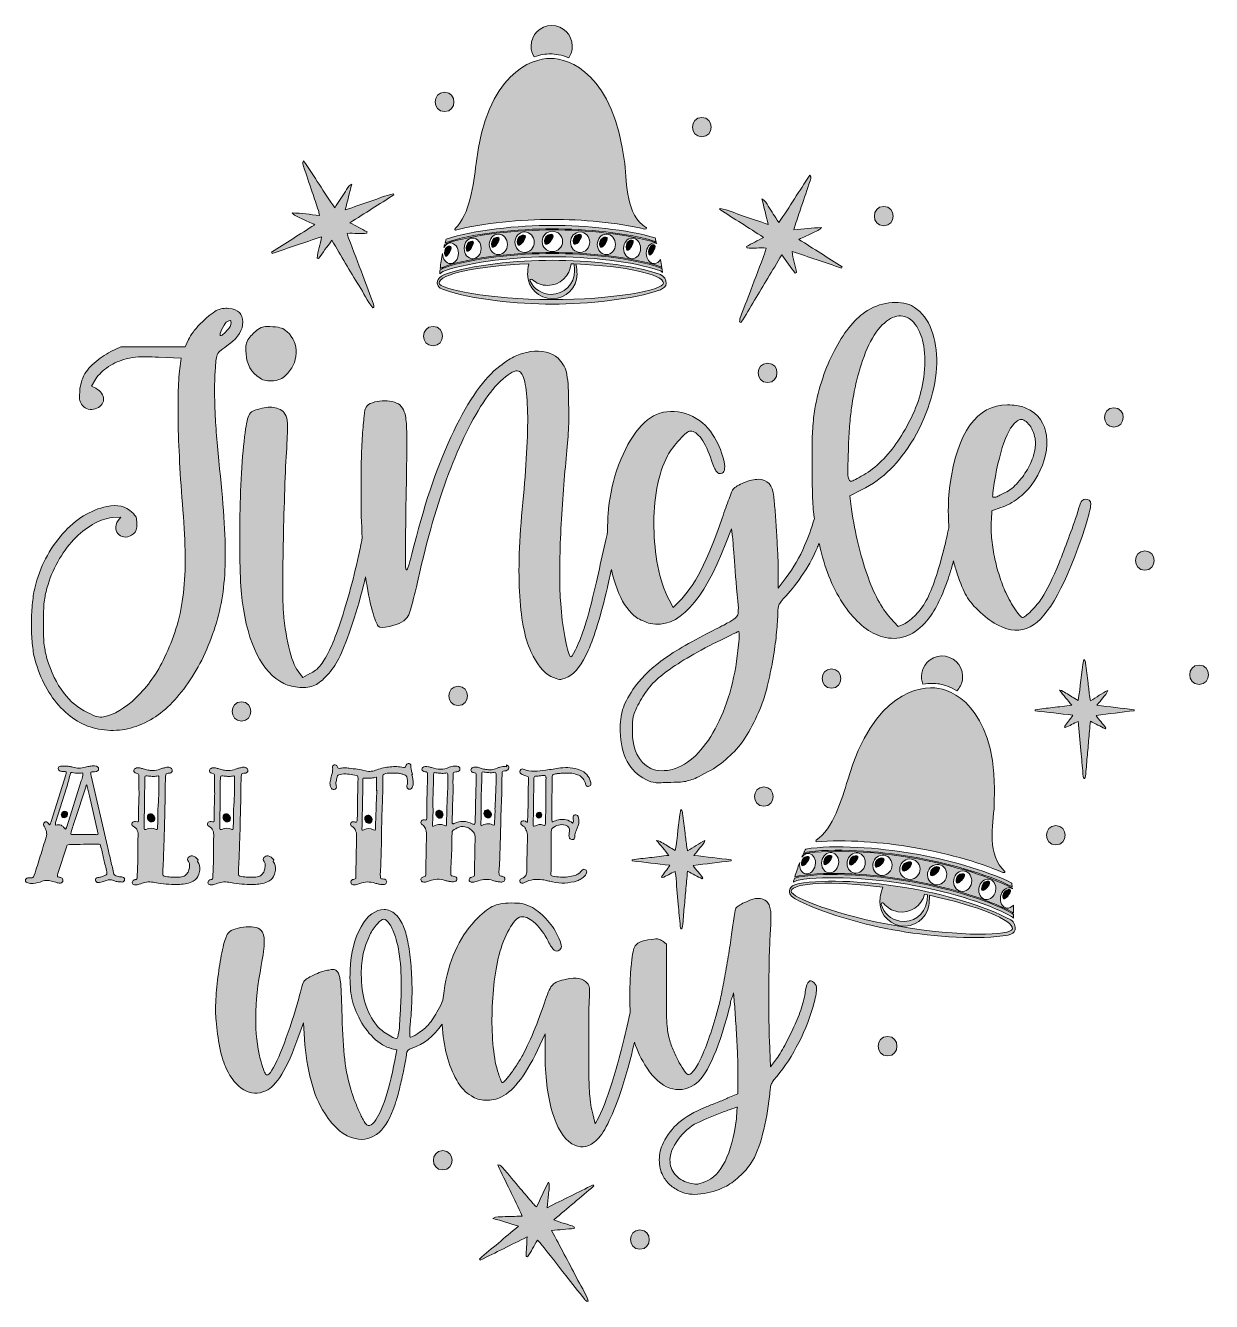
# Model space of a CAD drawing. Header units: inches. Extents: x 83 to 999, y -1033 to -47.
import ezdxf

# ---------------------------------------------------------------- set-up
doc = ezdxf.new("R2010")
doc.units = ezdxf.units.IN
doc.header["$MEASUREMENT"] = 0
doc.layers.add('Layer 1', color=7, linetype='Continuous')

# ---------------------------------------------------------------- blocks, each defined once
blk = doc.blocks.new('block 2')
at = {"layer": 'Layer 1', "true_color": 0x71020c}
h = blk.add_hatch(color=16, dxfattribs=at)
h.dxf.hatch_style = 2
edge = h.paths.add_edge_path()
edge.add_spline(control_points=[(488.58, -69.28), (492.29, -69.28), (497.24, -70.01), (502.72, -72.24), (504.49, -69.69), (505.51, -66.59), (505.51, -63.27), (505.51, -54.48), (498.39, -47.36), (489.6, -47.36), (480.82, -47.36), (473.68, -54.48), (473.68, -63.27), (473.68, -66.32), (474.55, -69.2), (476.07, -71.63), (480.91, -69.88), (485.25, -69.28), (488.58, -69.28)], knot_values=[0, 0, 0, 0, 1, 1, 1, 2, 2, 2, 3, 3, 3, 4, 4, 4, 5, 5, 5, 6, 6, 6, 6], degree=3, periodic=1)
h = blk.add_hatch(color=16, dxfattribs=at)
h.dxf.hatch_style = 2
edge = h.paths.add_edge_path()
edge.add_spline(control_points=[(415.25, -205.4), (436.37, -199.73), (466.4, -197.03), (490.12, -197.03), (512.52, -197.03), (540.55, -199.44), (561.4, -204.49), (562.75, -204.52), (563.04, -204.13), (562.78, -203.58), (546.64, -193.24), (547.95, -170.51), (545.98, -154.02), (537.64, -84.33), (503.23, -72.72), (488.59, -72.72), (473.94, -72.72), (439.54, -84.33), (431.2, -154.02), (429.31, -169.82), (426.42, -193.49), (414.99, -204.05), (414.65, -204.78), (414.67, -205.3), (415.25, -205.4)], knot_values=[0, 0, 0, 0, 1, 1, 1, 2, 2, 2, 3, 3, 3, 4, 4, 4, 5, 5, 5, 6, 6, 6, 7, 7, 7, 8, 8, 8, 8], degree=3, periodic=1)
h = blk.add_hatch(color=16, dxfattribs=at)
h.dxf.hatch_style = 2
edge = h.paths.add_edge_path()
edge.add_spline(control_points=[(406.9, -113.87), (416.52, -113.87), (416.53, -98.93), (406.9, -98.93), (397.29, -98.93), (397.27, -113.87), (406.9, -113.87)], knot_values=[0, 0, 0, 0, 1, 1, 1, 2, 2, 2, 2], degree=3, periodic=1)
h = blk.add_hatch(color=16, dxfattribs=at)
h.dxf.hatch_style = 2
edge = h.paths.add_edge_path()
edge.add_spline(control_points=[(605.61, -133.29), (615.22, -133.29), (615.24, -118.35), (605.61, -118.35), (596, -118.35), (595.98, -133.29), (605.61, -133.29)], knot_values=[0, 0, 0, 0, 1, 1, 1, 2, 2, 2, 2], degree=3, periodic=1)
h = blk.add_hatch(color=16, dxfattribs=at)
h.dxf.hatch_style = 2
edge = h.paths.add_edge_path()
edge.add_spline(control_points=[(273.65, -223.38), (286.22, -219.13), (298.79, -214.88), (311.78, -210.49), (311.34, -216.41), (308.84, -221.5), (308.47, -226.91), (308.81, -227.04), (309.14, -227.18), (309.47, -227.31), (312.81, -222.76), (316.14, -218.21), (319.81, -213.19), (323.55, -219.46), (327.01, -225.27), (330.48, -231.07), (333.91, -236.81), (337.23, -242.62), (340.81, -248.26), (344.39, -253.91), (347.23, -260.06), (351.42, -265.32), (351.71, -265.2), (352.01, -265.08), (352.31, -264.97), (352.23, -264.16), (352.32, -263.29), (352.05, -262.56), (349.32, -255.16), (346.54, -247.78), (343.75, -240.4), (340.1, -230.77), (336.42, -221.16), (332.78, -211.53), (332.36, -210.42), (332.12, -209.24), (331.75, -207.92), (336.84, -207.3), (341.85, -208.67), (346.74, -207.75), (346.83, -207.4), (346.92, -207.04), (347, -206.69), (342.76, -204.43), (338.52, -202.18), (333.78, -199.66), (345.45, -192.25), (356.56, -185.18), (367.67, -178.12), (367.55, -177.83), (367.42, -177.54), (367.3, -177.25), (361.1, -178.64), (355.26, -181.24), (349.23, -183.21), (343.08, -185.23), (336.98, -187.42), (330.17, -189.76), (331.9, -182.79), (333.43, -176.63), (335.12, -169.82), (332.13, -171.25), (331.56, -173.75), (330.23, -175.56), (328.8, -177.49), (327.62, -179.6), (326.31, -181.62), (325.01, -183.63), (323.69, -185.63), (322.01, -188.19), (313.56, -176.19), (306.49, -163.75), (297.97, -151.74), (296.78, -153.63), (297.58, -154.87), (297.94, -155.99), (300.14, -162.72), (302.43, -169.43), (304.69, -176.14), (306.27, -180.83), (307.88, -185.5), (309.43, -190.2), (309.79, -191.3), (309.98, -192.45), (310.34, -193.94), (303.11, -193.41), (296.24, -192.14), (289.21, -192.11), (291.42, -194.71), (294.55, -195.45), (297.3, -196.83), (300.13, -198.26), (303.05, -199.53), (306.61, -201.19), (295.08, -208.52), (284.12, -215.47), (273.17, -222.43), (273.33, -222.75), (273.49, -223.06), (273.65, -223.38)], knot_values=[0, 0, 0, 0, 1, 1, 1, 2, 2, 2, 3, 3, 3, 4, 4, 4, 5, 5, 5, 6, 6, 6, 7, 7, 7, 8, 8, 8, 9, 9, 9, 10, 10, 10, 11, 11, 11, 12, 12, 12, 13, 13, 13, 14, 14, 14, 15, 15, 15, 16, 16, 16, 17, 17, 17, 18, 18, 18, 19, 19, 19, 20, 20, 20, 21, 21, 21, 22, 22, 22, 23, 23, 23, 24, 24, 24, 25, 25, 25, 26, 26, 26, 27, 27, 27, 28, 28, 28, 29, 29, 29, 30, 30, 30, 31, 31, 31, 32, 32, 32, 33, 33, 33, 33], degree=3, periodic=1)
h = blk.add_hatch(color=16, dxfattribs=at)
h.dxf.hatch_style = 2
edge = h.paths.add_edge_path()
edge.add_spline(control_points=[(640.08, -217.98), (640.16, -218.33), (640.25, -218.68), (640.34, -219.04), (645.23, -219.95), (650.25, -218.59), (655.33, -219.2), (654.96, -220.52), (654.72, -221.7), (654.3, -222.81), (650.66, -232.44), (646.98, -242.06), (643.33, -251.68), (640.54, -259.06), (637.76, -266.44), (635.03, -273.84), (634.76, -274.58), (634.85, -275.45), (634.77, -276.25), (635.07, -276.37), (635.37, -276.49), (635.66, -276.6), (639.85, -271.35), (642.69, -265.2), (646.27, -259.55), (649.85, -253.9), (653.17, -248.09), (656.6, -242.36), (660.07, -236.55), (663.53, -230.74), (667.27, -224.48), (670.94, -229.5), (674.27, -234.05), (677.61, -238.6), (677.94, -238.46), (678.27, -238.33), (678.61, -238.2), (678.24, -232.79), (675.74, -227.7), (675.3, -221.77), (688.29, -226.17), (700.86, -230.42), (713.44, -234.67), (713.59, -234.35), (713.75, -234.03), (713.91, -233.71), (702.96, -226.76), (692.01, -219.81), (680.47, -212.48), (684.03, -210.82), (686.95, -209.55), (689.78, -208.12), (692.53, -206.73), (695.66, -206), (697.87, -203.39), (690.84, -203.43), (683.97, -204.69), (676.74, -205.23), (677.1, -203.74), (677.29, -202.58), (677.65, -201.49), (679.2, -196.79), (680.81, -192.11), (682.39, -187.43), (684.65, -180.71), (686.94, -174.01), (689.14, -167.28), (689.5, -166.16), (690.3, -164.91), (689.11, -163.02), (680.59, -175.04), (673.52, -187.47), (665.07, -199.47), (663.39, -196.92), (662.07, -194.92), (660.77, -192.91), (659.47, -190.88), (658.28, -188.77), (656.85, -186.84), (655.52, -185.04), (654.96, -182.54), (651.96, -181.11), (653.65, -187.92), (655.18, -194.08), (656.91, -201.05), (650.1, -198.7), (644, -196.51), (637.85, -194.5), (631.82, -192.53), (625.98, -189.93), (619.78, -188.54), (619.66, -188.83), (619.53, -189.11), (619.41, -189.4), (630.52, -196.47), (641.63, -203.53), (653.3, -210.95), (648.56, -213.47), (644.32, -215.72), (640.08, -217.98)], knot_values=[0, 0, 0, 0, 1, 1, 1, 2, 2, 2, 3, 3, 3, 4, 4, 4, 5, 5, 5, 6, 6, 6, 7, 7, 7, 8, 8, 8, 9, 9, 9, 10, 10, 10, 11, 11, 11, 12, 12, 12, 13, 13, 13, 14, 14, 14, 15, 15, 15, 16, 16, 16, 17, 17, 17, 18, 18, 18, 19, 19, 19, 20, 20, 20, 21, 21, 21, 22, 22, 22, 23, 23, 23, 24, 24, 24, 25, 25, 25, 26, 26, 26, 27, 27, 27, 28, 28, 28, 29, 29, 29, 30, 30, 30, 31, 31, 31, 32, 32, 32, 33, 33, 33, 33], degree=3, periodic=1)
h = blk.add_hatch(color=16, dxfattribs=at)
h.dxf.hatch_style = 2
edge = h.paths.add_edge_path()
edge.add_spline(control_points=[(746.05, -202.02), (755.66, -202.02), (755.68, -187.08), (746.05, -187.08), (736.43, -187.08), (736.42, -202.02), (746.05, -202.02)], knot_values=[0, 0, 0, 0, 1, 1, 1, 2, 2, 2, 2], degree=3, periodic=1)
h = blk.add_hatch(color=16, dxfattribs=at)
h.dxf.hatch_style = 2
edge = h.paths.add_edge_path()
edge.add_spline(control_points=[(407.05, -216.08), (406.8, -217), (406.57, -217.93), (406.34, -218.87), (407.43, -216.7), (409.3, -215.26), (411.44, -215.26), (414.81, -215.26), (417.54, -218.82), (417.54, -223.22), (417.54, -227.62), (414.81, -231.19), (411.44, -231.19), (408.1, -231.19), (405.39, -227.68), (405.35, -223.33), (404.55, -227.26), (403.92, -231.26), (403.49, -235.06), (404.15, -234.68), (404.87, -234.37), (405.54, -234.09), (405.89, -233.94), (406.22, -233.8), (406.53, -233.65), (427.86, -226.01), (463.87, -222.6), (490.12, -222.6), (516.36, -222.6), (552.38, -226.01), (573.67, -233.64), (573.98, -233.72), (574.32, -233.88), (574.68, -234.09), (574.38, -232.12), (574.02, -230.11), (573.62, -228.08), (572.51, -229.97), (570.76, -231.19), (568.79, -231.19), (565.43, -231.19), (562.7, -227.62), (562.7, -223.22), (562.7, -218.82), (565.43, -215.26), (568.79, -215.26), (569.46, -215.26), (570.1, -215.4), (570.7, -215.66), (570.66, -215.5), (570.61, -215.35), (570.57, -215.19), (549.11, -208.27), (515.17, -205.16), (490.12, -205.16), (464.03, -205.16), (428.28, -208.54), (407.05, -216.08)], knot_values=[0, 0, 0, 0, 1, 1, 1, 2, 2, 2, 3, 3, 3, 4, 4, 4, 5, 5, 5, 6, 6, 6, 7, 7, 7, 8, 8, 8, 9, 9, 9, 10, 10, 10, 11, 11, 11, 12, 12, 12, 13, 13, 13, 14, 14, 14, 15, 15, 15, 16, 16, 16, 17, 17, 17, 18, 18, 18, 19, 19, 19, 19], degree=3, periodic=1)
edge = h.paths.add_edge_path()
edge.add_spline(control_points=[(428.56, -227.4), (424.94, -227.4), (422.02, -223.85), (422.02, -219.46), (422.02, -215.08), (424.94, -211.52), (428.56, -211.52), (432.17, -211.52), (435.1, -215.08), (435.1, -219.46), (435.1, -223.85), (432.17, -227.4), (428.56, -227.4)], knot_values=[0, 0, 0, 0, 1, 1, 1, 2, 2, 2, 3, 3, 3, 4, 4, 4, 4], degree=3, periodic=1)
edge = h.paths.add_edge_path()
edge.add_spline(control_points=[(448.42, -224.3), (444.56, -224.3), (441.44, -220.76), (441.44, -216.39), (441.44, -212.02), (444.56, -208.47), (448.42, -208.47), (452.28, -208.47), (455.4, -212.02), (455.4, -216.39), (455.4, -220.76), (452.28, -224.3), (448.42, -224.3)], knot_values=[0, 0, 0, 0, 1, 1, 1, 2, 2, 2, 3, 3, 3, 4, 4, 4, 4], degree=3, periodic=1)
edge = h.paths.add_edge_path()
edge.add_spline(control_points=[(468.68, -222.58), (464.58, -222.58), (461.25, -219.05), (461.25, -214.69), (461.25, -210.33), (464.58, -206.8), (468.68, -206.8), (472.78, -206.8), (476.1, -210.33), (476.1, -214.69), (476.1, -219.05), (472.78, -222.58), (468.68, -222.58)], knot_values=[0, 0, 0, 0, 1, 1, 1, 2, 2, 2, 3, 3, 3, 4, 4, 4, 4], degree=3, periodic=1)
edge = h.paths.add_edge_path()
edge.add_spline(control_points=[(551.68, -211.52), (555.29, -211.52), (558.22, -215.08), (558.22, -219.46), (558.22, -223.85), (555.29, -227.4), (551.68, -227.4), (548.07, -227.4), (545.14, -223.85), (545.14, -219.46), (545.14, -215.08), (548.07, -211.52), (551.68, -211.52)], knot_values=[0, 0, 0, 0, 1, 1, 1, 2, 2, 2, 3, 3, 3, 4, 4, 4, 4], degree=3, periodic=1)
edge = h.paths.add_edge_path()
edge.add_spline(control_points=[(531.82, -208.47), (535.67, -208.47), (538.8, -212.02), (538.8, -216.39), (538.8, -220.76), (535.67, -224.3), (531.82, -224.3), (527.96, -224.3), (524.83, -220.76), (524.83, -216.39), (524.83, -212.02), (527.96, -208.47), (531.82, -208.47)], knot_values=[0, 0, 0, 0, 1, 1, 1, 2, 2, 2, 3, 3, 3, 4, 4, 4, 4], degree=3, periodic=1)
edge = h.paths.add_edge_path()
edge.add_spline(control_points=[(511.56, -206.8), (515.66, -206.8), (518.98, -210.33), (518.98, -214.69), (518.98, -219.05), (515.66, -222.58), (511.56, -222.58), (507.46, -222.58), (504.13, -219.05), (504.13, -214.69), (504.13, -210.33), (507.46, -206.8), (511.56, -206.8)], knot_values=[0, 0, 0, 0, 1, 1, 1, 2, 2, 2, 3, 3, 3, 4, 4, 4, 4], degree=3, periodic=1)
edge = h.paths.add_edge_path()
edge.add_spline(control_points=[(497.99, -214.08), (497.99, -218.42), (494.46, -221.94), (490.12, -221.94), (485.77, -221.94), (482.25, -218.42), (482.25, -214.08), (482.25, -209.73), (485.77, -206.21), (490.12, -206.21), (494.46, -206.21), (497.99, -209.73), (497.99, -214.08)], knot_values=[0, 0, 0, 0, 1, 1, 1, 2, 2, 2, 3, 3, 3, 4, 4, 4, 4], degree=3, periodic=1)
h = blk.add_hatch(color=16, dxfattribs=at)
h.dxf.hatch_style = 2
edge = h.paths.add_edge_path()
edge.add_spline(control_points=[(408.15, -212.26), (407.86, -213.21), (407.57, -214.18), (407.3, -215.16), (428.68, -207.71), (464.17, -204.37), (490.12, -204.37), (515.03, -204.37), (548.74, -207.45), (570.31, -214.29), (570.03, -213.3), (569.74, -212.34), (569.45, -211.41), (548.26, -204.86), (515.56, -201.75), (490.12, -201.75), (463.59, -201.75), (429.18, -205.13), (408.15, -212.26)], knot_values=[0, 0, 0, 0, 1, 1, 1, 2, 2, 2, 3, 3, 3, 4, 4, 4, 5, 5, 5, 6, 6, 6, 6], degree=3, periodic=1)
h = blk.add_hatch(color=16, dxfattribs=at)
h.dxf.hatch_style = 2
edge = h.paths.add_edge_path()
edge.add_spline(control_points=[(424.47, -215.89), (423.2, -217.85), (423.34, -221.08), (424.3, -221.64), (425.25, -222.2), (426.95, -220.17), (427.74, -218.87), (428.42, -217.73), (429.57, -215.26), (428.88, -214.3), (428.19, -213.34), (425.69, -213.99), (424.47, -215.89)], knot_values=[0, 0, 0, 0, 1, 1, 1, 2, 2, 2, 3, 3, 3, 4, 4, 4, 4], degree=3, periodic=1)
h = blk.add_hatch(color=16, dxfattribs=at)
h.dxf.hatch_style = 2
edge = h.paths.add_edge_path()
edge.add_spline(control_points=[(444.06, -212.83), (442.7, -214.79), (442.86, -218), (443.88, -218.56), (444.89, -219.12), (446.7, -217.1), (447.55, -215.79), (448.28, -214.67), (449.51, -212.2), (448.77, -211.24), (448.03, -210.28), (445.36, -210.93), (444.06, -212.83)], knot_values=[0, 0, 0, 0, 1, 1, 1, 2, 2, 2, 3, 3, 3, 4, 4, 4, 4], degree=3, periodic=1)
h = blk.add_hatch(color=16, dxfattribs=at)
h.dxf.hatch_style = 2
edge = h.paths.add_edge_path()
edge.add_spline(control_points=[(464.04, -211.14), (462.6, -213.09), (462.76, -216.3), (463.85, -216.86), (464.92, -217.41), (466.85, -215.4), (467.75, -214.1), (468.53, -212.98), (469.84, -210.51), (469.05, -209.56), (468.26, -208.61), (465.43, -209.26), (464.04, -211.14)], knot_values=[0, 0, 0, 0, 1, 1, 1, 2, 2, 2, 3, 3, 3, 4, 4, 4, 4], degree=3, periodic=1)
h = blk.add_hatch(color=16, dxfattribs=at)
h.dxf.hatch_style = 2
edge = h.paths.add_edge_path()
edge.add_spline(control_points=[(485.2, -210.54), (483.67, -212.48), (483.85, -215.68), (485.01, -216.24), (486.14, -216.79), (488.18, -214.78), (489.14, -213.49), (489.96, -212.37), (491.34, -209.91), (490.51, -208.96), (489.68, -208.01), (486.68, -208.66), (485.2, -210.54)], knot_values=[0, 0, 0, 0, 1, 1, 1, 2, 2, 2, 3, 3, 3, 4, 4, 4, 4], degree=3, periodic=1)
h = blk.add_hatch(color=16, dxfattribs=at)
h.dxf.hatch_style = 2
edge = h.paths.add_edge_path()
edge.add_spline(control_points=[(507.17, -216.25), (508.24, -216.8), (510.17, -214.78), (511.07, -213.49), (511.84, -212.36), (513.15, -209.9), (512.37, -208.95), (511.58, -207.99), (508.74, -208.64), (507.35, -210.53), (505.91, -212.48), (506.08, -215.69), (507.17, -216.25)], knot_values=[0, 0, 0, 0, 1, 1, 1, 2, 2, 2, 3, 3, 3, 4, 4, 4, 4], degree=3, periodic=1)
h = blk.add_hatch(color=16, dxfattribs=at)
h.dxf.hatch_style = 2
edge = h.paths.add_edge_path()
edge.add_spline(control_points=[(527.46, -218.42), (528.47, -218.97), (530.28, -216.95), (531.13, -215.65), (531.86, -214.52), (533.09, -212.05), (532.35, -211.1), (531.61, -210.14), (528.95, -210.79), (527.64, -212.68), (526.28, -214.64), (526.44, -217.86), (527.46, -218.42)], knot_values=[0, 0, 0, 0, 1, 1, 1, 2, 2, 2, 3, 3, 3, 4, 4, 4, 4], degree=3, periodic=1)
h = blk.add_hatch(color=16, dxfattribs=at)
h.dxf.hatch_style = 2
edge = h.paths.add_edge_path()
edge.add_spline(control_points=[(551.29, -218.01), (551.97, -216.88), (553.12, -214.4), (552.43, -213.44), (551.74, -212.48), (549.24, -213.14), (548.02, -215.03), (546.75, -217), (546.9, -220.23), (547.86, -220.79), (548.8, -221.34), (550.5, -219.32), (551.29, -218.01)], knot_values=[0, 0, 0, 0, 1, 1, 1, 2, 2, 2, 3, 3, 3, 4, 4, 4, 4], degree=3, periodic=1)
h = blk.add_hatch(color=16, dxfattribs=at)
h.dxf.hatch_style = 2
edge = h.paths.add_edge_path()
edge.add_spline(control_points=[(565.28, -218.65), (564.09, -220.63), (564.23, -223.86), (565.13, -224.43), (566, -224.98), (567.59, -222.95), (568.33, -221.64), (568.97, -220.51), (570.04, -218.02), (569.39, -217.06), (568.75, -216.1), (566.42, -216.75), (565.28, -218.65)], knot_values=[0, 0, 0, 0, 1, 1, 1, 2, 2, 2, 3, 3, 3, 4, 4, 4, 4], degree=3, periodic=1)
h = blk.add_hatch(color=16, dxfattribs=at)
h.dxf.hatch_style = 2
edge = h.paths.add_edge_path()
edge.add_spline(control_points=[(490.12, -223.39), (463.94, -223.39), (428.04, -226.79), (406.83, -234.38), (406.55, -234.51), (406.21, -234.66), (405.85, -234.81), (405, -235.17), (404.09, -235.56), (403.38, -236.06), (403.27, -237.11), (403.17, -238.14), (403.09, -239.15), (404.98, -237.32), (406.7, -236.91), (406.7, -236.91), (427.57, -229.43), (462.98, -225.89), (490.12, -225.89), (517.26, -225.89), (552.71, -229.31), (573.54, -236.91), (574.11, -237.12), (574.68, -237.49), (575.23, -237.96), (575.11, -237.03), (574.98, -236.08), (574.84, -235.12), (574.33, -234.77), (573.83, -234.5), (573.43, -234.39), (552.2, -226.79), (516.3, -223.39), (490.12, -223.39)], knot_values=[0, 0, 0, 0, 1, 1, 1, 2, 2, 2, 3, 3, 3, 4, 4, 4, 5, 5, 5, 6, 6, 6, 7, 7, 7, 8, 8, 8, 9, 9, 9, 10, 10, 10, 11, 11, 11, 11], degree=3, periodic=1)
h = blk.add_hatch(color=16, dxfattribs=at)
h.dxf.hatch_style = 2
edge = h.paths.add_edge_path()
edge.add_spline(control_points=[(410.68, -222.62), (411.32, -221.49), (412.39, -219), (411.75, -218.04), (411.1, -217.08), (408.77, -217.74), (407.63, -219.64), (406.45, -221.61), (406.59, -224.85), (407.48, -225.41), (408.36, -225.97), (409.94, -223.94), (410.68, -222.62)], knot_values=[0, 0, 0, 0, 1, 1, 1, 2, 2, 2, 3, 3, 3, 4, 4, 4, 4], degree=3, periodic=1)
h = blk.add_hatch(color=16, dxfattribs=at)
h.dxf.hatch_style = 2
edge = h.paths.add_edge_path()
edge.add_spline(control_points=[(490.12, -228.65), (462.98, -228.65), (427.57, -232.19), (406.7, -239.66), (399.79, -242.56), (400.63, -247.19), (402.43, -249.18), (403.68, -250.58), (405.64, -251.09), (406.7, -251.46), (427.57, -258.94), (462.98, -262.48), (490.12, -262.48), (517.26, -262.48), (552.67, -258.94), (573.54, -251.46), (576.07, -250.33), (578.04, -248.96), (578.04, -246.6), (578.04, -244.03), (576.51, -240.75), (573.54, -239.66), (552.72, -232.05), (517.26, -228.65), (490.12, -228.65)], knot_values=[0, 0, 0, 0, 1, 1, 1, 2, 2, 2, 3, 3, 3, 4, 4, 4, 5, 5, 5, 6, 6, 6, 7, 7, 7, 8, 8, 8, 8], degree=3, periodic=1)
edge = h.paths.add_edge_path()
edge.add_spline(control_points=[(474.48, -243.5), (477.67, -246.33), (481.87, -248.05), (486.48, -248.05), (496.02, -248.05), (503.83, -240.67), (504.53, -231.31), (505.3, -231.34), (506.07, -231.37), (506.84, -231.4), (507.16, -233.53), (507.33, -235.4), (507.33, -236.84), (507.33, -246.84), (499.23, -254.94), (489.23, -254.94), (482.04, -254.94), (475.83, -250.74), (472.91, -244.66), (472.45, -243.68), (473.67, -242.78), (474.48, -243.5)], knot_values=[0, 0, 0, 0, 1, 1, 1, 2, 2, 2, 3, 3, 3, 4, 4, 4, 5, 5, 5, 6, 6, 6, 7, 7, 7, 7], degree=3, periodic=1)
edge = h.paths.add_edge_path()
edge.add_spline(control_points=[(575.88, -246.2), (575.88, -251.91), (537.08, -258.99), (489.23, -258.99), (441.38, -258.99), (402.59, -250.92), (402.59, -246.2), (402.59, -239.44), (432.36, -232.9), (471.92, -231.39), (471.35, -234.55), (471.04, -237.32), (471.04, -239.32), (471.04, -249.86), (479.58, -258.4), (490.12, -258.4), (500.66, -258.4), (509.2, -249.86), (509.2, -239.32), (509.2, -237.33), (508.89, -234.59), (508.33, -231.46), (546.99, -233.1), (575.88, -239.55), (575.88, -246.2)], knot_values=[0, 0, 0, 0, 1, 1, 1, 2, 2, 2, 3, 3, 3, 4, 4, 4, 5, 5, 5, 6, 6, 6, 7, 7, 7, 8, 8, 8, 8], degree=3, periodic=1)
h = blk.add_hatch(color=16, dxfattribs=at)
h.dxf.hatch_style = 2
edge = h.paths.add_edge_path()
edge.add_spline(control_points=[(207.15, -557.41), (216.15, -544.98), (223.36, -530.63), (228.79, -514.34), (231.36, -506.63), (233.35, -498.77), (234.79, -490.77), (236.21, -482.78), (237.07, -473.92), (237.36, -464.2), (237.64, -454.49), (237.43, -443.56), (236.71, -431.41), (236, -419.27), (234.79, -405.35), (233.07, -389.63), (231.36, -373.34), (230.21, -358.99), (229.64, -346.56), (229.07, -334.13), (229.07, -323.35), (229.64, -314.2), (229.93, -310.77), (230.14, -308.14), (230.29, -306.28), (230.43, -304.42), (230.78, -302.85), (231.36, -301.56), (231.93, -300.27), (232.93, -299.06), (234.36, -297.92), (235.78, -296.78), (237.93, -295.21), (240.79, -293.2), (247.65, -288.06), (251.07, -282.42), (251.07, -276.28), (251.07, -270.14), (247.5, -266.63), (240.36, -265.78), (236.93, -265.49), (233.64, -266.06), (230.5, -267.49), (229.07, -268.35), (227.29, -269.63), (225.14, -271.35), (223, -273.06), (220.86, -274.99), (218.72, -277.13), (216.57, -279.27), (214.65, -281.49), (212.93, -283.78), (211.22, -286.07), (209.93, -288.06), (209.08, -289.78), (209.08, -289.78), (206.5, -295.35), (206.5, -295.35), (206.5, -295.35), (181.65, -295.35), (181.65, -295.35), (181.65, -295.35), (156.79, -295.35), (156.79, -295.35), (156.79, -295.35), (149.07, -299.2), (149.07, -299.2), (144.5, -301.49), (140.22, -304.42), (136.22, -307.99), (132.21, -311.57), (129.36, -315.21), (127.65, -318.92), (127.07, -320.35), (126.5, -322.13), (125.93, -324.28), (125.36, -326.42), (125.07, -328.49), (125.07, -330.49), (124.79, -333.64), (124.79, -335.78), (125.07, -336.92), (125.36, -338.06), (126.07, -339.35), (127.22, -340.77), (128.36, -342.21), (129.86, -343.13), (131.72, -343.56), (133.57, -343.99), (135.36, -343.92), (137.08, -343.35), (138.79, -342.78), (140.29, -341.85), (141.58, -340.56), (142.86, -339.27), (143.5, -337.77), (143.5, -336.06), (143.5, -332.63), (141.5, -329.78), (137.5, -327.49), (137.5, -327.49), (134.08, -325.78), (134.08, -325.78), (134.08, -325.78), (137.5, -320.2), (137.5, -320.2), (139.79, -316.77), (143.08, -313.63), (147.36, -310.77), (151.65, -307.92), (156.21, -305.92), (161.07, -304.78), (164.22, -303.92), (167.36, -303.42), (170.5, -303.28), (173.64, -303.13), (178.79, -303.21), (185.93, -303.49), (185.93, -303.49), (203.5, -304.35), (203.5, -304.35), (203.5, -304.35), (202.65, -310.35), (202.65, -310.35), (201.21, -320.35), (200.72, -335.57), (201.14, -355.99), (201.57, -376.42), (202.93, -399.92), (205.22, -426.49), (206.07, -439.06), (206.5, -450.42), (206.5, -460.56), (206.5, -470.7), (205.93, -480.13), (204.79, -488.84), (203.64, -497.56), (201.86, -505.71), (199.43, -513.27), (197, -520.85), (194.07, -528.2), (190.64, -535.34), (184.93, -547.34), (177.64, -557.63), (168.79, -566.2), (159.93, -574.77), (151.5, -579.76), (143.5, -581.2), (141.79, -581.48), (140.08, -581.41), (138.36, -580.98), (136.65, -580.56), (134.22, -579.48), (131.08, -577.77), (116.79, -571.19), (106.36, -557.35), (99.79, -536.2), (99.21, -534.2), (98.79, -532.42), (98.51, -530.84), (98.22, -529.28), (97.93, -527.56), (97.65, -525.7), (97.36, -523.84), (97.22, -521.63), (97.22, -519.06), (97.22, -516.49), (97.22, -513.2), (97.22, -509.2), (97.22, -505.49), (97.22, -502.28), (97.22, -499.56), (97.22, -496.84), (97.36, -494.49), (97.65, -492.49), (97.93, -490.49), (98.22, -488.7), (98.51, -487.13), (98.79, -485.56), (99.21, -483.77), (99.79, -481.77), (101.79, -474.63), (104.57, -467.84), (108.15, -461.42), (111.72, -454.99), (115.79, -449.35), (120.36, -444.49), (124.93, -439.63), (129.79, -435.7), (134.93, -432.7), (140.08, -429.7), (145.22, -427.92), (150.36, -427.34), (150.36, -427.34), (156.79, -426.92), (156.79, -426.92), (156.79, -426.92), (154.65, -429.49), (154.65, -429.49), (153.21, -431.78), (152.64, -433.92), (152.93, -435.92), (153.21, -437.92), (154.07, -439.49), (155.5, -440.63), (156.93, -441.78), (158.64, -442.34), (160.64, -442.34), (162.64, -442.34), (164.64, -441.49), (166.65, -439.77), (168.36, -438.35), (169.22, -435.77), (169.22, -432.06), (169.22, -429.78), (169, -428.13), (168.58, -427.13), (168.15, -426.13), (167.08, -424.77), (165.36, -423.06), (160.79, -418.49), (154.36, -417.06), (146.07, -418.77), (133.5, -421.34), (122.07, -428.42), (111.79, -439.99), (101.5, -451.56), (94.36, -465.49), (90.36, -481.77), (89.5, -485.49), (88.86, -489.85), (88.43, -494.84), (88, -499.85), (87.79, -504.85), (87.79, -509.84), (87.79, -514.84), (88, -519.7), (88.43, -524.42), (88.86, -529.13), (89.5, -533.2), (90.36, -536.63), (94.65, -552.06), (101.36, -564.55), (110.5, -574.13), (119.64, -583.7), (130.07, -589.34), (141.79, -591.05), (148.36, -591.91), (154.43, -591.84), (160, -590.84), (165.57, -589.84), (171.5, -587.77), (177.79, -584.63), (188.35, -578.91), (198.14, -569.84), (207.15, -557.41)], knot_values=[0, 0, 0, 0, 1, 1, 1, 2, 2, 2, 3, 3, 3, 4, 4, 4, 5, 5, 5, 6, 6, 6, 7, 7, 7, 8, 8, 8, 9, 9, 9, 10, 10, 10, 11, 11, 11, 12, 12, 12, 13, 13, 13, 14, 14, 14, 15, 15, 15, 16, 16, 16, 17, 17, 17, 18, 18, 18, 19, 19, 19, 20, 20, 20, 21, 21, 21, 22, 22, 22, 23, 23, 23, 24, 24, 24, 25, 25, 25, 26, 26, 26, 27, 27, 27, 28, 28, 28, 29, 29, 29, 30, 30, 30, 31, 31, 31, 32, 32, 32, 33, 33, 33, 34, 34, 34, 35, 35, 35, 36, 36, 36, 37, 37, 37, 38, 38, 38, 39, 39, 39, 40, 40, 40, 41, 41, 41, 42, 42, 42, 43, 43, 43, 44, 44, 44, 45, 45, 45, 46, 46, 46, 47, 47, 47, 48, 48, 48, 49, 49, 49, 50, 50, 50, 51, 51, 51, 52, 52, 52, 53, 53, 53, 54, 54, 54, 55, 55, 55, 56, 56, 56, 57, 57, 57, 58, 58, 58, 59, 59, 59, 60, 60, 60, 61, 61, 61, 62, 62, 62, 63, 63, 63, 64, 64, 64, 65, 65, 65, 66, 66, 66, 67, 67, 67, 68, 68, 68, 69, 69, 69, 70, 70, 70, 71, 71, 71, 72, 72, 72, 73, 73, 73, 74, 74, 74, 75, 75, 75, 76, 76, 76, 77, 77, 77, 78, 78, 78, 79, 79, 79, 80, 80, 80, 81, 81, 81, 82, 82, 82, 83, 83, 83, 84, 84, 84, 85, 85, 85, 85], degree=3, periodic=1)
edge = h.paths.add_edge_path()
edge.add_spline(control_points=[(235.64, -280.56), (237.07, -277.85), (238.07, -276.35), (238.64, -276.06), (240.93, -274.64), (242.07, -274.85), (242.07, -276.7), (242.07, -278.57), (240.93, -280.63), (238.64, -282.92), (237.21, -284.63), (236, -285.78), (235, -286.35), (234, -286.92), (233.5, -286.78), (233.5, -285.92), (233.5, -285.06), (234.21, -283.28), (235.64, -280.56)], knot_values=[0, 0, 0, 0, 1, 1, 1, 2, 2, 2, 3, 3, 3, 4, 4, 4, 5, 5, 5, 6, 6, 6, 6], degree=3, periodic=1)
h = blk.add_hatch(color=16, dxfattribs=at)
h.dxf.hatch_style = 2
edge = h.paths.add_edge_path()
edge.add_spline(control_points=[(901.62, -434.63), (904.47, -425.78), (905.9, -419.92), (905.9, -417.06), (905.9, -414.21), (904.47, -412.92), (901.62, -413.2), (900.19, -413.49), (899.19, -414.13), (898.62, -415.13), (898.04, -416.13), (897.18, -418.63), (896.05, -422.63), (891.18, -437.2), (886.33, -450.42), (881.48, -462.27), (876.62, -474.13), (872.19, -483.2), (868.19, -489.49), (866.19, -492.63), (863.48, -495.91), (860.05, -499.34), (856.62, -502.77), (854.33, -504.49), (853.19, -504.49), (852.33, -504.49), (850.55, -502.49), (847.83, -498.49), (845.12, -494.49), (842.62, -490.06), (840.34, -485.2), (838.62, -481.49), (836.97, -477.2), (835.41, -472.34), (833.83, -467.49), (832.55, -462.56), (831.55, -457.56), (830.55, -452.56), (829.83, -447.63), (829.4, -442.77), (828.98, -437.92), (828.9, -433.34), (829.19, -429.06), (829.19, -429.06), (829.62, -422.2), (829.62, -422.2), (829.62, -422.2), (836.48, -419.63), (836.48, -419.63), (841.33, -417.92), (845.76, -415.56), (849.76, -412.56), (853.76, -409.56), (857.19, -406.2), (860.05, -402.49), (867.47, -391.92), (871.47, -381.49), (872.05, -371.2), (872.62, -360.92), (869.48, -352.77), (862.62, -346.77), (859.47, -344.49), (856.47, -342.85), (853.62, -341.85), (850.76, -340.85), (846.76, -340.35), (841.62, -340.35), (817.9, -340.35), (803.05, -361.06), (797.05, -402.49), (796.19, -408.49), (795.84, -416.2), (795.98, -425.63), (796.03, -429.04), (796.17, -432.22), (796.36, -435.3), (795.12, -440.85), (793.93, -445.99), (792.77, -450.7), (790.48, -459.99), (788.19, -467.99), (785.91, -474.7), (783.62, -481.42), (781.26, -486.99), (778.84, -491.41), (776.41, -495.85), (773.76, -499.49), (770.91, -502.34), (769.48, -503.78), (767.91, -505.2), (766.2, -506.63), (764.48, -508.06), (762.91, -509.06), (761.48, -509.63), (761.48, -509.63), (757.2, -511.34), (757.2, -511.34), (757.2, -511.34), (751.2, -504.91), (751.2, -504.91), (744.34, -497.2), (738.34, -485.99), (733.2, -471.27), (728.06, -456.56), (724.05, -439.77), (721.2, -420.92), (721.2, -420.92), (719.91, -410.63), (719.91, -410.63), (719.91, -410.63), (728.91, -405.92), (728.91, -405.92), (737.48, -401.63), (744.91, -396.35), (751.2, -390.06), (757.48, -383.78), (763.48, -375.92), (769.2, -366.49), (775.2, -356.2), (779.7, -345.7), (782.7, -334.99), (785.7, -324.28), (787.12, -314.2), (786.98, -304.78), (786.84, -295.35), (785.12, -286.99), (781.84, -279.7), (778.55, -272.42), (773.76, -267.06), (767.48, -263.63), (762.62, -261.35), (756.84, -260.63), (750.12, -261.49), (743.41, -262.35), (737.19, -264.78), (731.48, -268.78), (727.2, -271.64), (723.05, -275.63), (719.06, -280.78), (715.05, -285.92), (711.34, -291.78), (707.91, -298.35), (704.48, -304.92), (701.48, -312.06), (698.91, -319.77), (696.34, -327.49), (694.35, -335.35), (692.91, -343.35), (692.34, -345.64), (691.99, -347.99), (691.84, -350.42), (691.7, -352.85), (691.49, -355.71), (691.2, -358.99), (690.92, -362.28), (690.77, -366.06), (690.77, -370.34), (690.77, -374.63), (690.77, -379.92), (690.77, -386.2), (690.77, -394.49), (690.84, -401.7), (690.98, -407.84), (691.13, -413.99), (691.49, -419.63), (692.06, -424.77), (692.18, -425.92), (692.36, -427.03), (692.51, -428.16), (690.17, -435.75), (687.67, -442.72), (684.99, -448.99), (681.13, -457.99), (676.34, -466.2), (670.63, -473.63), (670.63, -473.63), (664.63, -481.77), (664.63, -481.77), (664.63, -481.77), (664.63, -467.63), (664.63, -467.63), (664.63, -464.2), (664.48, -459.92), (664.2, -454.77), (663.91, -449.63), (663.62, -444.35), (663.33, -438.92), (663.05, -433.49), (662.69, -428.28), (662.26, -423.27), (661.83, -418.28), (661.47, -414.21), (661.19, -411.06), (660.32, -402.21), (656.31, -397.77), (649.15, -397.77), (645.99, -397.77), (642.33, -398.63), (638.18, -400.35), (634.02, -402.06), (631.23, -403.77), (629.79, -405.49), (629.22, -406.06), (628.14, -408.49), (626.57, -412.77), (624.98, -417.06), (623.2, -422.06), (621.19, -427.77), (610.29, -460.06), (599.25, -481.49), (588.07, -492.06), (588.07, -492.06), (583.34, -496.77), (583.34, -496.77), (583.34, -496.77), (580.34, -490.77), (580.34, -490.77), (576.34, -483.35), (573.41, -474.7), (571.56, -464.84), (569.69, -454.99), (568.7, -444.92), (568.56, -434.63), (568.41, -424.34), (569.2, -414.35), (570.91, -404.63), (572.63, -394.92), (575.34, -386.63), (579.05, -379.77), (581.34, -375.49), (584.49, -371.2), (588.5, -366.92), (592.52, -362.63), (595.24, -360.49), (596.67, -360.49), (599.54, -360.49), (602.41, -362.49), (605.27, -366.49), (608.14, -370.49), (610.72, -376.06), (613.02, -383.2), (614.45, -387.49), (615.74, -390.35), (616.89, -391.77), (618.03, -393.21), (619.47, -393.64), (621.19, -393.06), (623.48, -391.92), (623.84, -388.2), (622.26, -381.92), (620.68, -375.64), (617.89, -369.35), (613.88, -363.06), (609.58, -356.2), (603.55, -351.21), (595.81, -348.06), (588.07, -344.92), (580.48, -344.49), (573.06, -346.77), (566.48, -348.78), (560.34, -353.63), (554.63, -361.35), (548.91, -369.06), (543.91, -379.06), (539.63, -391.34), (536.2, -401.92), (534.06, -412.99), (533.2, -424.56), (532.86, -429.18), (532.75, -433.71), (532.77, -438.17), (532.2, -440.96), (531.59, -443.82), (530.92, -446.84), (528.92, -455.84), (526.92, -464.78), (524.92, -473.63), (522.92, -482.49), (520.99, -490.49), (519.13, -497.63), (517.27, -504.77), (515.77, -509.92), (514.63, -513.06), (512.34, -519.63), (510.13, -525.13), (507.99, -529.56), (505.85, -533.99), (504.49, -535.63), (503.92, -534.49), (502.49, -532.2), (501.06, -527.06), (499.63, -519.06), (498.2, -511.06), (497.2, -502.63), (496.64, -493.77), (496.06, -487.77), (495.78, -480.35), (495.78, -471.49), (495.78, -462.63), (495.99, -453.27), (496.42, -443.42), (496.85, -433.56), (497.42, -423.49), (498.14, -413.2), (498.84, -402.92), (499.63, -393.49), (500.49, -384.92), (501.35, -376.06), (501.99, -368.49), (502.42, -362.2), (502.85, -355.92), (502.91, -348.35), (502.63, -339.49), (502.63, -333.21), (502.49, -328.13), (502.21, -324.28), (501.92, -320.42), (501.49, -317.35), (500.92, -315.06), (500.34, -312.78), (499.56, -310.85), (498.56, -309.28), (497.56, -307.71), (496.21, -306.06), (494.49, -304.35), (489.35, -299.78), (482.2, -298.07), (473.06, -299.2), (468.49, -300.06), (464.63, -301.21), (461.49, -302.63), (458.34, -304.06), (454.35, -306.64), (449.49, -310.35), (437.49, -319.49), (425.63, -336.21), (413.92, -360.49), (402.2, -384.78), (392.06, -414.06), (383.49, -448.34), (380.63, -459.2), (378.92, -465.42), (378.35, -466.99), (377.78, -468.56), (377.21, -467.92), (376.64, -465.06), (376.64, -464.2), (376.64, -462.42), (376.64, -459.7), (376.64, -456.99), (376.64, -453.49), (376.64, -449.2), (376.64, -444.92), (376.7, -440.06), (376.85, -434.63), (376.99, -429.21), (377.07, -423.63), (377.07, -417.92), (377.35, -401.35), (377.56, -388.28), (377.71, -378.7), (377.85, -369.13), (377.78, -361.77), (377.49, -356.63), (377.21, -351.49), (376.64, -347.85), (375.78, -345.7), (374.92, -343.56), (373.78, -341.78), (372.35, -340.35), (370.92, -339.21), (368.92, -338.35), (366.35, -337.77), (363.78, -337.2), (361.21, -336.99), (358.64, -337.13), (356.07, -337.28), (353.56, -337.77), (351.14, -338.63), (348.71, -339.49), (347.07, -340.63), (346.21, -342.06), (345.64, -342.92), (345.14, -345.27), (344.71, -349.13), (344.28, -352.99), (343.85, -357.92), (343.42, -363.92), (343, -369.92), (342.71, -376.71), (342.57, -384.27), (342.43, -391.85), (342.35, -399.77), (342.35, -408.06), (342.35, -420.54), (342.65, -432.18), (343.24, -443.01), (342.42, -447.47), (341.49, -452.1), (340.42, -456.92), (338.28, -466.63), (335.92, -476.13), (333.35, -485.41), (330.78, -494.7), (328.14, -503.27), (325.43, -511.13), (322.71, -518.99), (320.21, -525.2), (317.93, -529.77), (315.07, -535.49), (312.64, -539.56), (310.64, -541.98), (308.64, -544.42), (306.07, -546.34), (302.92, -547.77), (302.92, -547.77), (297.35, -550.77), (297.35, -550.77), (297.35, -550.77), (294.78, -547.34), (294.78, -547.34), (291.92, -544.2), (289.43, -538.56), (287.28, -530.41), (285.14, -522.27), (283.49, -512.2), (282.36, -500.2), (282.07, -496.49), (281.93, -489.35), (281.93, -478.77), (281.93, -468.21), (282.07, -456.56), (282.36, -443.84), (282.64, -431.13), (283, -418.34), (283.43, -405.49), (283.86, -392.63), (284.35, -382.06), (284.93, -373.77), (285.21, -368.06), (285.42, -363.35), (285.57, -359.63), (285.71, -355.92), (285.5, -352.92), (284.93, -350.63), (284.35, -348.35), (283.43, -346.63), (282.14, -345.49), (280.86, -344.35), (279.21, -343.49), (277.21, -342.92), (274.07, -341.78), (270.36, -341.78), (266.07, -342.92), (263.5, -343.49), (261.42, -344.06), (259.85, -344.63), (258.28, -345.21), (257.07, -346.13), (256.21, -347.42), (255.36, -348.7), (254.71, -350.49), (254.28, -352.77), (253.86, -355.06), (253.35, -358.06), (252.78, -361.77), (251.65, -370.34), (250.72, -380.78), (250, -393.06), (249.29, -405.35), (248.86, -417.7), (248.71, -430.13), (248.57, -442.56), (248.65, -454.34), (248.93, -465.49), (249.22, -476.63), (249.78, -485.35), (250.64, -491.63), (254.93, -525.34), (265.64, -546.63), (282.78, -555.48), (286.49, -557.2), (290.56, -558.2), (295, -558.48), (299.42, -558.77), (303.35, -558.2), (306.78, -556.77), (309.64, -555.34), (312.78, -552.77), (316.21, -549.06), (319.64, -545.35), (322.64, -541.06), (325.21, -536.2), (327.78, -531.06), (330.85, -523.28), (334.42, -512.84), (337.99, -502.42), (341.28, -491.35), (344.28, -479.63), (344.85, -477.41), (345.39, -475.24), (345.92, -473.06), (347.23, -482.97), (348.89, -491.61), (350.92, -498.91), (352.92, -505.77), (354.49, -509.84), (355.64, -511.13), (356.77, -512.41), (359.63, -512.49), (364.21, -511.34), (371.92, -509.63), (376.78, -506.92), (378.78, -503.2), (379.35, -502.63), (380.21, -500.13), (381.35, -495.7), (382.49, -491.27), (383.77, -486.35), (385.21, -480.91), (392.06, -448.92), (399.78, -421.2), (408.35, -397.77), (416.92, -374.35), (426.35, -354.64), (436.63, -338.63), (441.49, -331.21), (446.63, -325.06), (452.06, -320.2), (457.49, -315.35), (461.49, -313.35), (464.06, -314.2), (466.06, -314.78), (467.63, -317.57), (468.78, -322.56), (469.91, -327.56), (470.63, -334.35), (470.92, -342.92), (471.2, -351.49), (471.06, -361.56), (470.49, -373.13), (469.91, -384.7), (469.06, -397.06), (467.92, -410.2), (464.77, -439.34), (463.7, -464.06), (464.71, -484.34), (465.7, -504.63), (468.63, -520.06), (473.49, -530.63), (478.06, -540.63), (483.2, -547.06), (488.92, -549.91), (492.06, -551.35), (494.28, -552.13), (495.56, -552.27), (496.85, -552.42), (499.06, -551.77), (502.21, -550.34), (507.92, -547.49), (513.13, -540.7), (517.85, -529.98), (522.56, -519.27), (527.49, -503.06), (532.63, -481.34), (533.73, -476.48), (534.76, -471.87), (535.76, -467.37), (537.2, -474.12), (539.11, -480.38), (541.56, -486.06), (545.12, -494.35), (549.62, -500.49), (555.05, -504.49), (556.48, -505.34), (558.2, -506.2), (560.2, -507.06), (562.19, -507.91), (564.06, -508.63), (565.77, -509.2), (586.94, -513.49), (606.42, -492.77), (624.2, -447.06), (624.2, -447.06), (628.5, -435.92), (628.5, -435.92), (628.5, -435.92), (629.31, -442.34), (629.31, -442.34), (629.58, -445.2), (630.05, -451.42), (630.73, -460.99), (631.4, -470.56), (632.42, -482.63), (633.77, -497.2), (633.77, -498.91), (633.7, -500.35), (633.56, -501.49), (633.41, -502.63), (632.7, -503.78), (631.41, -504.91), (630.13, -506.06), (627.98, -507.42), (624.98, -508.98), (621.99, -510.56), (617.77, -512.78), (612.34, -515.63), (595.77, -523.92), (582.99, -531.42), (573.99, -538.13), (564.99, -544.84), (557.77, -552.2), (552.34, -560.2), (548.34, -566.2), (545.7, -571.34), (544.42, -575.63), (543.13, -579.91), (542.49, -585.48), (542.49, -592.34), (543.06, -610.91), (549.65, -623.34), (562.27, -629.62), (565.13, -631.05), (567.57, -631.84), (569.58, -631.98), (571.59, -632.12), (575.6, -632.05), (581.63, -631.77), (584.77, -631.77), (587.28, -631.69), (589.15, -631.55), (591.01, -631.41), (592.73, -631.12), (594.31, -630.7), (595.88, -630.27), (597.46, -629.77), (599.04, -629.2), (600.62, -628.62), (602.69, -627.62), (605.28, -626.2), (611.87, -623.05), (617.53, -619.55), (622.27, -615.7), (627, -611.84), (631.37, -607.48), (635.38, -602.63), (638.82, -598.05), (642.26, -592.34), (645.7, -585.48), (649.15, -578.63), (651.87, -572.05), (653.88, -565.77), (655.02, -562.06), (656.24, -557.35), (657.53, -551.63), (658.82, -545.92), (659.97, -539.99), (660.97, -533.84), (661.98, -527.7), (662.76, -521.7), (663.33, -515.84), (663.91, -509.99), (664.2, -504.91), (664.2, -500.63), (664.2, -498.06), (664.48, -496.13), (665.06, -494.84), (665.62, -493.56), (667.48, -491.2), (670.63, -487.77), (674.91, -483.2), (679.41, -477.35), (684.13, -470.2), (688.84, -463.06), (692.34, -456.63), (694.63, -450.91), (695.13, -449.77), (695.64, -448.52), (696.16, -447.23), (696.74, -449.67), (697.37, -452.17), (698.06, -454.77), (702.34, -471.63), (708.77, -485.92), (717.34, -497.63), (725.91, -509.35), (735.19, -516.63), (745.2, -519.49), (757.48, -522.63), (768.34, -519.06), (777.77, -508.77), (781.2, -505.06), (784.2, -500.78), (786.77, -495.91), (789.34, -491.06), (791.91, -485.2), (794.48, -478.34), (796.2, -473.78), (797.91, -468.35), (799.63, -462.06), (799.74, -461.64), (799.83, -461.23), (799.95, -460.82), (800.74, -464.08), (801.69, -467.42), (802.84, -470.84), (805.26, -478.13), (807.62, -483.77), (809.91, -487.77), (812.19, -491.78), (815.83, -496.06), (820.83, -500.63), (825.83, -505.2), (830.33, -508.49), (834.33, -510.48), (843.48, -515.06), (851.76, -515.49), (859.19, -511.77), (873.19, -504.35), (887.33, -478.63), (901.62, -434.63)], knot_values=[0, 0, 0, 0, 1, 1, 1, 2, 2, 2, 3, 3, 3, 4, 4, 4, 5, 5, 5, 6, 6, 6, 7, 7, 7, 8, 8, 8, 9, 9, 9, 10, 10, 10, 11, 11, 11, 12, 12, 12, 13, 13, 13, 14, 14, 14, 15, 15, 15, 16, 16, 16, 17, 17, 17, 18, 18, 18, 19, 19, 19, 20, 20, 20, 21, 21, 21, 22, 22, 22, 23, 23, 23, 24, 24, 24, 25, 25, 25, 26, 26, 26, 27, 27, 27, 28, 28, 28, 29, 29, 29, 30, 30, 30, 31, 31, 31, 32, 32, 32, 33, 33, 33, 34, 34, 34, 35, 35, 35, 36, 36, 36, 37, 37, 37, 38, 38, 38, 39, 39, 39, 40, 40, 40, 41, 41, 41, 42, 42, 42, 43, 43, 43, 44, 44, 44, 45, 45, 45, 46, 46, 46, 47, 47, 47, 48, 48, 48, 49, 49, 49, 50, 50, 50, 51, 51, 51, 52, 52, 52, 53, 53, 53, 54, 54, 54, 55, 55, 55, 56, 56, 56, 57, 57, 57, 58, 58, 58, 59, 59, 59, 60, 60, 60, 61, 61, 61, 62, 62, 62, 63, 63, 63, 64, 64, 64, 65, 65, 65, 66, 66, 66, 67, 67, 67, 68, 68, 68, 69, 69, 69, 70, 70, 70, 71, 71, 71, 72, 72, 72, 73, 73, 73, 74, 74, 74, 75, 75, 75, 76, 76, 76, 77, 77, 77, 78, 78, 78, 79, 79, 79, 80, 80, 80, 81, 81, 81, 82, 82, 82, 83, 83, 83, 84, 84, 84, 85, 85, 85, 86, 86, 86, 87, 87, 87, 88, 88, 88, 89, 89, 89, 90, 90, 90, 91, 91, 91, 92, 92, 92, 93, 93, 93, 94, 94, 94, 95, 95, 95, 96, 96, 96, 97, 97, 97, 98, 98, 98, 99, 99, 99, 100, 100, 100, 101, 101, 101, 102, 102, 102, 103, 103, 103, 104, 104, 104, 105, 105, 105, 106, 106, 106, 107, 107, 107, 108, 108, 108, 109, 109, 109, 110, 110, 110, 111, 111, 111, 112, 112, 112, 113, 113, 113, 114, 114, 114, 115, 115, 115, 116, 116, 116, 117, 117, 117, 118, 118, 118, 119, 119, 119, 120, 120, 120, 121, 121, 121, 122, 122, 122, 123, 123, 123, 124, 124, 124, 125, 125, 125, 126, 126, 126, 127, 127, 127, 128, 128, 128, 129, 129, 129, 130, 130, 130, 131, 131, 131, 132, 132, 132, 133, 133, 133, 134, 134, 134, 135, 135, 135, 136, 136, 136, 137, 137, 137, 138, 138, 138, 139, 139, 139, 140, 140, 140, 141, 141, 141, 142, 142, 142, 143, 143, 143, 144, 144, 144, 145, 145, 145, 146, 146, 146, 147, 147, 147, 148, 148, 148, 149, 149, 149, 150, 150, 150, 151, 151, 151, 152, 152, 152, 153, 153, 153, 154, 154, 154, 155, 155, 155, 156, 156, 156, 157, 157, 157, 158, 158, 158, 159, 159, 159, 160, 160, 160, 161, 161, 161, 162, 162, 162, 163, 163, 163, 164, 164, 164, 165, 165, 165, 166, 166, 166, 167, 167, 167, 168, 168, 168, 169, 169, 169, 170, 170, 170, 171, 171, 171, 172, 172, 172, 173, 173, 173, 174, 174, 174, 175, 175, 175, 176, 176, 176, 177, 177, 177, 178, 178, 178, 179, 179, 179, 180, 180, 180, 181, 181, 181, 182, 182, 182, 183, 183, 183, 184, 184, 184, 185, 185, 185, 186, 186, 186, 187, 187, 187, 188, 188, 188, 189, 189, 189, 190, 190, 190, 191, 191, 191, 192, 192, 192, 193, 193, 193, 194, 194, 194, 195, 195, 195, 196, 196, 196, 197, 197, 197, 198, 198, 198, 199, 199, 199, 200, 200, 200, 201, 201, 201, 202, 202, 202, 203, 203, 203, 204, 204, 204, 205, 205, 205, 206, 206, 206, 207, 207, 207, 208, 208, 208, 209, 209, 209, 210, 210, 210, 211, 211, 211, 212, 212, 212, 213, 213, 213, 214, 214, 214, 215, 215, 215, 216, 216, 216, 217, 217, 217, 218, 218, 218, 219, 219, 219, 220, 220, 220, 221, 221, 221, 222, 222, 222, 223, 223, 223, 224, 224, 224, 225, 225, 225, 226, 226, 226, 227, 227, 227, 228, 228, 228, 229, 229, 229, 230, 230, 230, 231, 231, 231, 232, 232, 232, 233, 233, 233, 234, 234, 234, 235, 235, 235, 236, 236, 236, 237, 237, 237, 238, 238, 238, 239, 239, 239, 240, 240, 240, 240], degree=3, periodic=1)
edge = h.paths.add_edge_path()
edge.add_spline(control_points=[(830.48, -406.34), (832.76, -391.2), (835.55, -378.99), (838.84, -369.7), (842.12, -360.42), (845.76, -354.64), (849.76, -352.35), (852.05, -350.92), (854.48, -351.49), (857.05, -354.06), (859.62, -356.63), (861.47, -360.21), (862.62, -364.77), (863.48, -367.92), (863.48, -371.63), (862.62, -375.92), (861.76, -380.2), (860.19, -384.42), (857.9, -388.56), (855.61, -392.7), (852.9, -396.56), (849.76, -400.13), (846.61, -403.71), (843.34, -406.34), (839.91, -408.06), (838.47, -408.64), (837.12, -409.28), (835.83, -409.99), (834.55, -410.7), (833.48, -411.21), (832.62, -411.49), (831.19, -411.78), (830.4, -411.7), (830.26, -411.27), (830.12, -410.84), (830.19, -409.2), (830.48, -406.34)], knot_values=[0, 0, 0, 0, 1, 1, 1, 2, 2, 2, 3, 3, 3, 4, 4, 4, 5, 5, 5, 6, 6, 6, 7, 7, 7, 8, 8, 8, 9, 9, 9, 10, 10, 10, 11, 11, 11, 12, 12, 12, 12], degree=3, periodic=1)
edge = h.paths.add_edge_path()
edge.add_spline(control_points=[(633.77, -525.48), (632.91, -537.2), (631.05, -548.35), (628.2, -558.91), (625.34, -569.48), (621.77, -578.98), (617.49, -587.41), (613.2, -595.84), (608.34, -602.98), (602.91, -608.84), (597.48, -614.69), (591.62, -618.76), (585.34, -621.05), (582.19, -622.19), (578.77, -622.77), (575.06, -622.77), (571.34, -622.77), (568.34, -622.19), (566.06, -621.05), (556.63, -616.19), (551.91, -606.34), (551.91, -591.48), (551.91, -586.62), (552.13, -583.19), (552.56, -581.2), (552.99, -579.2), (554.2, -576.2), (556.2, -572.2), (558.48, -567.63), (561.13, -563.41), (564.13, -559.56), (567.13, -555.7), (570.91, -551.99), (575.49, -548.41), (580.05, -544.84), (585.48, -541.13), (591.77, -537.27), (598.05, -533.41), (605.63, -529.2), (614.49, -524.63), (619.34, -522.35), (623.62, -520.27), (627.34, -518.41), (631.05, -516.56), (633.2, -515.49), (633.77, -515.2), (634.05, -514.92), (634.27, -515.78), (634.41, -517.77), (634.55, -519.77), (634.34, -522.35), (633.77, -525.48)], knot_values=[0, 0, 0, 0, 1, 1, 1, 2, 2, 2, 3, 3, 3, 4, 4, 4, 5, 5, 5, 6, 6, 6, 7, 7, 7, 8, 8, 8, 9, 9, 9, 10, 10, 10, 11, 11, 11, 12, 12, 12, 13, 13, 13, 14, 14, 14, 15, 15, 15, 16, 16, 16, 17, 17, 17, 17], degree=3, periodic=1)
edge = h.paths.add_edge_path()
edge.add_spline(control_points=[(718.63, -396.06), (718.34, -394.34), (718.27, -391.34), (718.41, -387.06), (718.55, -382.77), (718.69, -377.99), (718.84, -372.7), (718.98, -367.42), (719.27, -362.06), (719.7, -356.63), (720.13, -351.21), (720.62, -346.49), (721.2, -342.49), (722.34, -335.06), (723.48, -328.85), (724.63, -323.85), (725.76, -318.85), (727.48, -312.92), (729.77, -306.06), (732.62, -297.21), (736.12, -289.92), (740.27, -284.2), (744.41, -278.49), (748.62, -274.71), (752.91, -272.85), (757.2, -270.99), (761.27, -271.13), (765.13, -273.28), (768.98, -275.42), (772.2, -279.78), (774.77, -286.35), (776.76, -291.21), (777.77, -297.92), (777.77, -306.49), (777.77, -315.06), (776.76, -322.92), (774.77, -330.06), (773.05, -336.92), (770.62, -343.56), (767.48, -349.99), (764.34, -356.42), (760.84, -362.49), (756.98, -368.2), (753.13, -373.92), (748.91, -379.06), (744.34, -383.63), (739.77, -388.2), (735.19, -391.77), (730.63, -394.34), (725.2, -397.49), (721.98, -399.13), (720.98, -399.27), (719.98, -399.42), (719.2, -398.35), (718.63, -396.06)], knot_values=[0, 0, 0, 0, 1, 1, 1, 2, 2, 2, 3, 3, 3, 4, 4, 4, 5, 5, 5, 6, 6, 6, 7, 7, 7, 8, 8, 8, 9, 9, 9, 10, 10, 10, 11, 11, 11, 12, 12, 12, 13, 13, 13, 14, 14, 14, 15, 15, 15, 16, 16, 16, 17, 17, 17, 18, 18, 18, 18], degree=3, periodic=1)
h = blk.add_hatch(color=16, dxfattribs=at)
h.dxf.hatch_style = 2
edge = h.paths.add_edge_path()
edge.add_spline(control_points=[(264.35, -319.77), (267.21, -321.49), (270.64, -322.13), (274.64, -321.7), (278.64, -321.27), (281.78, -319.92), (284.07, -317.63), (289.21, -312.78), (291.92, -307.06), (292.21, -300.49), (292.49, -293.92), (290.21, -288.35), (285.36, -283.78), (283.64, -282.35), (282.14, -281.42), (280.86, -280.99), (279.57, -280.56), (277.35, -280.21), (274.21, -279.92), (271.07, -279.64), (268.78, -279.64), (267.35, -279.92), (265.92, -280.21), (264.35, -280.92), (262.64, -282.06), (260.07, -284.06), (257.78, -286.35), (255.78, -288.92), (254.64, -290.63), (253.92, -292.21), (253.64, -293.63), (253.35, -295.07), (253.35, -297.49), (253.64, -300.92), (253.92, -308.92), (257.5, -315.21), (264.35, -319.77)], knot_values=[0, 0, 0, 0, 1, 1, 1, 2, 2, 2, 3, 3, 3, 4, 4, 4, 5, 5, 5, 6, 6, 6, 7, 7, 7, 8, 8, 8, 9, 9, 9, 10, 10, 10, 11, 11, 11, 12, 12, 12, 12], degree=3, periodic=1)
h = blk.add_hatch(color=16, dxfattribs=at)
h.dxf.hatch_style = 2
edge = h.paths.add_edge_path()
edge.add_spline(control_points=[(397.94, -294.65), (407.55, -294.65), (407.57, -279.71), (397.94, -279.71), (388.33, -279.71), (388.31, -294.65), (397.94, -294.65)], knot_values=[0, 0, 0, 0, 1, 1, 1, 2, 2, 2, 2], degree=3, periodic=1)
h = blk.add_hatch(color=16, dxfattribs=at)
h.dxf.hatch_style = 2
edge = h.paths.add_edge_path()
edge.add_spline(control_points=[(656.41, -323.04), (666.02, -323.04), (666.04, -308.1), (656.41, -308.1), (646.79, -308.1), (646.78, -323.04), (656.41, -323.04)], knot_values=[0, 0, 0, 0, 1, 1, 1, 2, 2, 2, 2], degree=3, periodic=1)
h = blk.add_hatch(color=16, dxfattribs=at)
h.dxf.hatch_style = 2
edge = h.paths.add_edge_path()
edge.add_spline(control_points=[(923.84, -357.4), (933.45, -357.4), (933.47, -342.46), (923.84, -342.46), (914.22, -342.46), (914.21, -357.4), (923.84, -357.4)], knot_values=[0, 0, 0, 0, 1, 1, 1, 2, 2, 2, 2], degree=3, periodic=1)
h = blk.add_hatch(color=16, dxfattribs=at)
h.dxf.hatch_style = 2
edge = h.paths.add_edge_path()
edge.add_spline(control_points=[(947.74, -453.02), (938.13, -453.02), (938.11, -467.96), (947.74, -467.96), (957.36, -467.96), (957.37, -453.02), (947.74, -453.02)], knot_values=[0, 0, 0, 0, 1, 1, 1, 2, 2, 2, 2], degree=3, periodic=1)
h = blk.add_hatch(color=16, dxfattribs=at)
h.dxf.hatch_style = 2
edge = h.paths.add_edge_path()
edge.add_spline(control_points=[(789.09, -555.82), (792.74, -556.44), (797.5, -557.99), (802.53, -561.12), (804.7, -558.89), (806.23, -556.01), (806.78, -552.73), (808.26, -544.07), (802.44, -535.86), (793.78, -534.38), (785.12, -532.9), (776.89, -538.72), (775.41, -547.39), (774.9, -550.4), (775.27, -553.38), (776.36, -556.03), (781.42, -555.12), (785.81, -555.26), (789.09, -555.82)], knot_values=[0, 0, 0, 0, 1, 1, 1, 2, 2, 2, 3, 3, 3, 4, 4, 4, 5, 5, 5, 6, 6, 6, 6], degree=3, periodic=1)
h = blk.add_hatch(color=16, dxfattribs=at)
h.dxf.hatch_style = 2
edge = h.paths.add_edge_path()
edge.add_spline(control_points=[(915.32, -566.45), (916.69, -564.66), (918.52, -563.17), (919.15, -560.75), (914.52, -563.01), (910.4, -566.04), (905.8, -568.7), (905.56, -567.6), (905.31, -566.78), (905.2, -565.94), (904.73, -562.35), (904.3, -558.75), (903.85, -555.15), (903.2, -550), (902.58, -544.85), (901.88, -539.71), (901.76, -538.85), (901.89, -537.78), (900.51, -536.91), (898.71, -547.55), (898.02, -558.01), (896.26, -568.62), (894.34, -567.47), (892.83, -566.57), (891.33, -565.66), (889.83, -564.74), (888.37, -563.72), (886.82, -562.9), (885.36, -562.14), (884.19, -560.67), (881.76, -560.68), (885.04, -564.64), (888.02, -568.21), (891.38, -572.26), (886.14, -572.88), (881.42, -573.38), (876.72, -574.01), (872.11, -574.63), (867.43, -574.78), (862.9, -575.84), (862.91, -576.07), (862.92, -576.3), (862.93, -576.53), (872.51, -577.65), (882.09, -578.77), (892.15, -579.94), (889.83, -583.11), (887.75, -585.95), (885.67, -588.79), (885.84, -589), (886.01, -589.2), (886.18, -589.41), (889.7, -588.46), (892.57, -585.95), (896.13, -584.74), (896.3, -585.73), (896.52, -586.58), (896.59, -587.45), (897.26, -594.96), (897.9, -602.48), (898.56, -609.99), (899.07, -615.75), (899.59, -621.51), (900.15, -627.26), (900.2, -627.83), (900.54, -628.37), (900.74, -628.93), (900.98, -628.91), (901.21, -628.89), (901.44, -628.88), (902.53, -624.08), (902.44, -619.11), (903.01, -614.24), (903.57, -609.38), (903.91, -604.49), (904.34, -599.61), (904.78, -594.68), (905.21, -589.74), (905.68, -584.42), (909.7, -586.56), (913.35, -588.5), (917, -590.44), (917.18, -590.24), (917.36, -590.05), (917.53, -589.85), (915.57, -586.4), (912.3, -583.84), (910.12, -580.07), (920.09, -578.83), (929.74, -577.63), (939.39, -576.43), (939.39, -576.17), (939.39, -575.91), (939.39, -575.65), (929.95, -574.55), (920.51, -573.45), (910.56, -572.29), (912.39, -570.06), (913.91, -568.3), (915.32, -566.45)], knot_values=[0, 0, 0, 0, 1, 1, 1, 2, 2, 2, 3, 3, 3, 4, 4, 4, 5, 5, 5, 6, 6, 6, 7, 7, 7, 8, 8, 8, 9, 9, 9, 10, 10, 10, 11, 11, 11, 12, 12, 12, 13, 13, 13, 14, 14, 14, 15, 15, 15, 16, 16, 16, 17, 17, 17, 18, 18, 18, 19, 19, 19, 20, 20, 20, 21, 21, 21, 22, 22, 22, 23, 23, 23, 24, 24, 24, 25, 25, 25, 26, 26, 26, 27, 27, 27, 28, 28, 28, 29, 29, 29, 30, 30, 30, 31, 31, 31, 32, 32, 32, 33, 33, 33, 33], degree=3, periodic=1)
h = blk.add_hatch(color=16, dxfattribs=at)
h.dxf.hatch_style = 2
edge = h.paths.add_edge_path()
edge.add_spline(control_points=[(989.57, -541.16), (979.96, -541.16), (979.95, -556.11), (989.57, -556.11), (999.19, -556.11), (999.2, -541.16), (989.57, -541.16)], knot_values=[0, 0, 0, 0, 1, 1, 1, 2, 2, 2, 2], degree=3, periodic=1)
h = blk.add_hatch(color=16, dxfattribs=at)
h.dxf.hatch_style = 2
edge = h.paths.add_edge_path()
edge.add_spline(control_points=[(705.71, -559.09), (715.32, -559.09), (715.34, -544.15), (705.71, -544.15), (696.1, -544.15), (696.08, -559.09), (705.71, -559.09)], knot_values=[0, 0, 0, 0, 1, 1, 1, 2, 2, 2, 2], degree=3, periodic=1)
h = blk.add_hatch(color=16, dxfattribs=at)
h.dxf.hatch_style = 2
edge = h.paths.add_edge_path()
edge.add_spline(control_points=[(417.36, -572.54), (426.97, -572.54), (426.99, -557.6), (417.36, -557.6), (407.75, -557.6), (407.73, -572.54), (417.36, -572.54)], knot_values=[0, 0, 0, 0, 1, 1, 1, 2, 2, 2, 2], degree=3, periodic=1)
h = blk.add_hatch(color=16, dxfattribs=at)
h.dxf.hatch_style = 2
edge = h.paths.add_edge_path()
edge.add_spline(control_points=[(693.92, -677.68), (715.7, -675.65), (745.75, -678.02), (769.14, -682.01), (791.22, -685.77), (818.45, -692.86), (838.15, -701.34), (839.48, -701.59), (839.83, -701.26), (839.66, -700.68), (825.49, -687.77), (830.6, -665.58), (831.43, -649), (834.92, -578.9), (802.95, -561.67), (788.52, -559.21), (774.08, -556.75), (738.21, -562.42), (718.28, -629.71), (713.76, -644.97), (706.94, -667.82), (693.89, -676.3), (693.44, -676.97), (693.37, -677.48), (693.92, -677.68)], knot_values=[0, 0, 0, 0, 1, 1, 1, 2, 2, 2, 3, 3, 3, 4, 4, 4, 5, 5, 5, 6, 6, 6, 7, 7, 7, 8, 8, 8, 8], degree=3, periodic=1)
h = blk.add_hatch(color=16, dxfattribs=at)
h.dxf.hatch_style = 2
edge = h.paths.add_edge_path()
edge.add_spline(control_points=[(250.03, -584.49), (259.64, -584.49), (259.66, -569.55), (250.03, -569.55), (240.42, -569.55), (240.4, -584.49), (250.03, -584.49)], knot_values=[0, 0, 0, 0, 1, 1, 1, 2, 2, 2, 2], degree=3, periodic=1)
h = blk.add_hatch(color=16, dxfattribs=at)
h.dxf.hatch_style = 2
edge = h.paths.add_edge_path()
edge.add_spline(control_points=[(155.85, -704.63), (155.28, -704.58), (154.7, -704.48), (154.1, -704.3), (152.45, -704.04), (151.46, -703.09), (151.11, -701.45), (150.42, -698.07), (149.66, -694.69), (148.84, -691.32), (148.02, -687.94), (147.22, -684.57), (146.44, -681.19), (146.44, -681.19), (133.97, -626.66), (133.97, -626.66), (133.63, -625.19), (133.52, -624.31), (133.65, -624), (133.78, -623.7), (134.75, -623.55), (136.57, -623.55), (138.65, -623.55), (139.68, -622.81), (139.68, -621.34), (139.68, -620.04), (138.65, -619.31), (136.57, -619.13), (135.36, -619.05), (134.17, -619.09), (133, -619.26), (131.83, -619.44), (130.64, -619.7), (129.43, -620.04), (127.78, -620.48), (126.16, -620.74), (124.56, -620.82), (122.96, -620.91), (121.34, -620.65), (119.69, -620.04), (119.26, -619.87), (118.8, -619.76), (118.33, -619.72), (117.85, -619.67), (117.4, -619.61), (116.96, -619.52), (115.84, -619.35), (114.74, -619.24), (113.65, -619.2), (112.57, -619.16), (111.47, -619.18), (110.34, -619.26), (109.13, -619.44), (108.53, -620.04), (108.53, -621.08), (108.53, -622.21), (109.09, -622.9), (110.21, -623.16), (110.56, -623.25), (110.91, -623.29), (111.25, -623.29), (111.6, -623.29), (111.99, -623.29), (112.42, -623.29), (113.72, -623.37), (114.45, -623.53), (114.63, -623.74), (114.8, -623.96), (114.67, -624.67), (114.24, -625.88), (114.24, -625.88), (102.94, -662.11), (102.94, -662.11), (102.77, -662.54), (102.62, -662.95), (102.49, -663.34), (102.36, -663.73), (102.08, -664.14), (101.65, -664.57), (101.47, -664.4), (101.36, -664.23), (101.32, -664.05), (101.27, -663.88), (101.17, -663.71), (100.99, -663.54), (100.99, -663.54), (100.22, -662.76), (100.22, -662.76), (99.26, -662.06), (98.44, -662.06), (97.75, -662.76), (96.97, -663.45), (96.84, -664.31), (97.36, -665.35), (97.45, -665.53), (97.53, -665.66), (97.62, -665.74), (97.71, -665.83), (97.79, -665.96), (97.88, -666.13), (98.57, -667.35), (99.07, -668.6), (99.37, -669.9), (99.68, -671.2), (99.61, -672.58), (99.18, -674.05), (97.62, -678.99), (96.1, -683.88), (94.63, -688.72), (93.16, -693.57), (91.6, -698.46), (89.96, -703.39), (89.96, -703.39), (89.57, -704.17), (89.57, -704.17), (89.31, -705.04), (88.7, -705.47), (87.75, -705.47), (87.32, -705.47), (86.87, -705.47), (86.39, -705.47), (85.91, -705.47), (85.46, -705.52), (85.03, -705.6), (83.81, -705.78), (83.21, -706.38), (83.21, -707.42), (83.21, -708.54), (83.77, -709.19), (84.9, -709.37), (85.59, -709.54), (86.3, -709.67), (87.04, -709.76), (87.77, -709.84), (88.49, -709.84), (89.18, -709.76), (91.6, -709.5), (93.9, -708.98), (96.06, -708.2), (98.48, -707.25), (100.87, -707.2), (103.2, -708.07), (103.89, -708.33), (104.63, -708.54), (105.41, -708.72), (106.19, -708.89), (106.92, -709.06), (107.62, -709.24), (108.66, -709.5), (109.56, -709.58), (110.34, -709.5), (111.38, -709.32), (111.99, -708.72), (112.16, -707.68), (112.25, -706.64), (111.77, -705.91), (110.73, -705.47), (110.47, -705.3), (110.19, -705.19), (109.89, -705.15), (109.59, -705.1), (109.3, -705.04), (109.05, -704.95), (108.35, -704.78), (107.96, -704.63), (107.88, -704.5), (107.79, -704.37), (107.83, -703.96), (108.01, -703.26), (108.18, -702.4), (108.35, -701.75), (108.53, -701.32), (108.53, -701.32), (114.76, -681.84), (114.76, -681.84), (115.02, -680.98), (115.25, -680.46), (115.47, -680.28), (115.69, -680.11), (116.27, -679.98), (117.22, -679.89), (120.86, -679.72), (124.43, -679.63), (127.94, -679.63), (131.44, -679.63), (135.01, -679.59), (138.65, -679.51), (139.86, -679.51), (140.57, -679.59), (140.79, -679.77), (141, -679.94), (141.24, -680.63), (141.5, -681.84), (142.28, -685.04), (143.04, -688.22), (143.78, -691.39), (144.51, -694.55), (145.22, -697.73), (145.92, -700.93), (146.09, -701.88), (146.13, -702.49), (146.05, -702.74), (145.96, -703), (145.44, -703.35), (144.49, -703.78), (143.62, -704.13), (142.76, -704.43), (141.89, -704.69), (141.03, -704.95), (140.12, -705.17), (139.17, -705.34), (137.69, -705.52), (137.04, -706.21), (137.22, -707.42), (137.39, -708.54), (138.17, -709.11), (139.56, -709.11), (139.99, -709.11), (140.64, -709.02), (141.5, -708.85), (142.19, -708.67), (142.89, -708.48), (143.58, -708.26), (144.27, -708.05), (144.96, -707.81), (145.66, -707.55), (147.48, -706.77), (149.29, -706.77), (151.11, -707.55), (152.06, -707.98), (153.06, -708.26), (154.1, -708.39), (155.14, -708.52), (156.17, -708.63), (157.21, -708.72), (158.25, -708.89), (159.03, -708.5), (159.55, -707.55), (159.86, -707.01), (159.85, -706.43), (159.61, -705.82), (159.16, -705.33), (158.52, -704.98), (157.6, -704.82), (156.99, -704.74), (156.41, -704.67), (155.85, -704.63)], knot_values=[0, 0, 0, 0, 1, 1, 1, 2, 2, 2, 3, 3, 3, 4, 4, 4, 5, 5, 5, 6, 6, 6, 7, 7, 7, 8, 8, 8, 9, 9, 9, 10, 10, 10, 11, 11, 11, 12, 12, 12, 13, 13, 13, 14, 14, 14, 15, 15, 15, 16, 16, 16, 17, 17, 17, 18, 18, 18, 19, 19, 19, 20, 20, 20, 21, 21, 21, 22, 22, 22, 23, 23, 23, 24, 24, 24, 25, 25, 25, 26, 26, 26, 27, 27, 27, 28, 28, 28, 29, 29, 29, 30, 30, 30, 31, 31, 31, 32, 32, 32, 33, 33, 33, 34, 34, 34, 35, 35, 35, 36, 36, 36, 37, 37, 37, 38, 38, 38, 39, 39, 39, 40, 40, 40, 41, 41, 41, 42, 42, 42, 43, 43, 43, 44, 44, 44, 45, 45, 45, 46, 46, 46, 47, 47, 47, 48, 48, 48, 49, 49, 49, 50, 50, 50, 51, 51, 51, 52, 52, 52, 53, 53, 53, 54, 54, 54, 55, 55, 55, 56, 56, 56, 57, 57, 57, 58, 58, 58, 59, 59, 59, 60, 60, 60, 61, 61, 61, 62, 62, 62, 63, 63, 63, 64, 64, 64, 65, 65, 65, 66, 66, 66, 67, 67, 67, 68, 68, 68, 69, 69, 69, 70, 70, 70, 71, 71, 71, 72, 72, 72, 73, 73, 73, 74, 74, 74, 75, 75, 75, 76, 76, 76, 77, 77, 77, 78, 78, 78, 79, 79, 79, 80, 80, 80, 81, 81, 81, 82, 82, 82, 82], degree=3, periodic=1)
edge = h.paths.add_edge_path()
edge.add_spline(control_points=[(115.02, -666.13), (115.02, -666.13), (114.89, -666.13), (114.89, -666.13), (114.8, -666.39), (114.74, -666.68), (114.69, -666.98), (114.65, -667.28), (114.45, -667.56), (114.11, -667.82), (113.5, -667.39), (112.98, -666.89), (112.55, -666.33), (112.12, -665.76), (111.55, -665.31), (110.86, -664.96), (110.17, -664.62), (109.45, -664.47), (108.72, -664.51), (107.98, -664.55), (107.23, -664.66), (106.45, -664.83), (106.27, -664.23), (106.23, -663.73), (106.32, -663.34), (106.4, -662.95), (106.53, -662.54), (106.71, -662.11), (106.71, -662.11), (114.89, -636.01), (114.89, -636.01), (115.41, -634.28), (115.88, -632.59), (116.32, -630.95), (116.75, -629.3), (117.18, -627.62), (117.62, -625.88), (117.88, -624.93), (118.15, -624.37), (118.46, -624.2), (118.76, -624.03), (119.39, -624.07), (120.34, -624.33), (122.42, -624.85), (124.36, -624.93), (126.18, -624.59), (126.87, -624.41), (127.29, -624.41), (127.42, -624.59), (127.55, -624.76), (127.57, -625.19), (127.48, -625.88), (127.39, -626.75), (127.24, -627.57), (127.03, -628.35), (126.81, -629.13), (126.57, -629.91), (126.31, -630.69), (126.31, -630.69), (115.02, -666.13), (115.02, -666.13)], knot_values=[0, 0, 0, 0, 1, 1, 1, 2, 2, 2, 3, 3, 3, 4, 4, 4, 5, 5, 5, 6, 6, 6, 7, 7, 7, 8, 8, 8, 9, 9, 9, 10, 10, 10, 11, 11, 11, 12, 12, 12, 13, 13, 13, 14, 14, 14, 15, 15, 15, 16, 16, 16, 17, 17, 17, 18, 18, 18, 19, 19, 19, 20, 20, 20, 20], degree=3, periodic=1)
edge = h.paths.add_edge_path()
edge.add_spline(control_points=[(139.17, -671.97), (138.99, -672.15), (138.56, -672.23), (137.87, -672.23), (137.87, -672.23), (137.87, -672.11), (137.87, -672.11), (137.87, -672.11), (119.56, -672.11), (119.56, -672.11), (118.78, -672.11), (118.33, -672), (118.2, -671.78), (118.07, -671.57), (118.13, -671.07), (118.39, -670.29), (118.91, -668.56), (119.43, -666.89), (119.95, -665.29), (120.47, -663.69), (120.99, -662.06), (121.51, -660.42), (121.51, -660.42), (129.69, -635.49), (129.69, -635.49), (129.77, -635.23), (129.84, -634.95), (129.88, -634.65), (129.93, -634.35), (130.16, -634.06), (130.6, -633.8), (130.94, -635.28), (131.27, -636.7), (131.57, -638.09), (131.87, -639.47), (132.2, -640.86), (132.54, -642.24), (132.54, -642.24), (138.78, -669.51), (138.78, -669.51), (138.78, -669.51), (139.17, -670.68), (139.17, -670.68), (139.34, -671.37), (139.34, -671.8), (139.17, -671.97)], knot_values=[0, 0, 0, 0, 1, 1, 1, 2, 2, 2, 3, 3, 3, 4, 4, 4, 5, 5, 5, 6, 6, 6, 7, 7, 7, 8, 8, 8, 9, 9, 9, 10, 10, 10, 11, 11, 11, 12, 12, 12, 13, 13, 13, 14, 14, 14, 15, 15, 15, 15], degree=3, periodic=1)
h = blk.add_hatch(color=16, dxfattribs=at)
h.dxf.hatch_style = 2
edge = h.paths.add_edge_path()
edge.add_spline(control_points=[(216.55, -691.71), (215.42, -689.98), (213.95, -688.94), (212.13, -688.59), (210.74, -688.33), (209.66, -688.77), (208.88, -689.89), (208.19, -690.76), (208.23, -691.8), (209.01, -693.01), (209.19, -693.35), (209.38, -693.68), (209.6, -693.98), (209.81, -694.29), (209.92, -694.65), (209.92, -695.09), (209.92, -696.21), (209.81, -697.36), (209.6, -698.53), (209.38, -699.69), (208.95, -700.78), (208.3, -701.77), (207.65, -702.77), (206.76, -703.57), (205.64, -704.17), (204.51, -704.78), (203.08, -705.08), (201.35, -705.08), (199.71, -705.08), (198.09, -705.04), (196.49, -704.95), (194.88, -704.87), (193.26, -704.69), (191.62, -704.43), (190.41, -704.26), (189.71, -704.04), (189.54, -703.78), (189.37, -703.52), (189.28, -702.79), (189.28, -701.57), (189.28, -700.1), (189.32, -698.61), (189.41, -697.1), (189.5, -695.58), (189.58, -694.09), (189.67, -692.62), (189.84, -688.2), (189.99, -683.79), (190.13, -679.37), (190.25, -674.96), (190.41, -670.55), (190.58, -666.13), (190.67, -663.1), (190.71, -660.05), (190.71, -656.98), (190.71, -653.91), (190.79, -650.86), (190.97, -647.82), (191.14, -644.54), (191.21, -641.23), (191.16, -637.89), (191.12, -634.56), (191.18, -631.25), (191.36, -627.96), (191.44, -626.49), (191.62, -625.6), (191.88, -625.3), (192.14, -625), (193, -624.76), (194.47, -624.59), (194.47, -624.59), (194.86, -624.59), (194.86, -624.59), (195.9, -624.33), (196.46, -623.77), (196.55, -622.9), (196.64, -621.95), (196.2, -621.17), (195.25, -620.56), (194.82, -620.3), (194.34, -620.15), (193.83, -620.11), (193.31, -620.07), (192.79, -620.09), (192.27, -620.17), (191.31, -620.35), (190.43, -620.54), (189.6, -620.76), (188.77, -620.97), (187.92, -621.26), (187.05, -621.6), (185.4, -622.29), (183.48, -622.64), (181.3, -622.64), (180.08, -622.64), (178.88, -622.51), (177.71, -622.25), (176.53, -621.99), (175.33, -621.69), (174.11, -621.34), (173.24, -621.08), (172.39, -620.87), (171.56, -620.69), (170.74, -620.52), (169.85, -620.52), (168.9, -620.69), (167.68, -620.95), (167.04, -621.6), (166.95, -622.64), (166.78, -623.77), (167.38, -624.46), (168.77, -624.72), (169.81, -624.98), (170.41, -625.22), (170.58, -625.43), (170.76, -625.65), (170.84, -626.32), (170.84, -627.44), (170.84, -627.44), (170.84, -637.57), (170.84, -637.57), (170.93, -641.46), (170.86, -645.27), (170.65, -648.99), (170.43, -652.72), (170.37, -656.52), (170.46, -660.42), (170.46, -661.55), (170.37, -662.17), (170.2, -662.3), (170.02, -662.43), (169.37, -662.37), (168.25, -662.11), (166.95, -661.85), (166.04, -662.15), (165.52, -663.02), (164.91, -664.05), (165.22, -664.92), (166.43, -665.61), (167.99, -666.48), (169.03, -667.61), (169.55, -668.99), (170.07, -670.38), (170.28, -671.8), (170.2, -673.27), (170.02, -676.56), (169.96, -679.81), (170, -683.01), (170.04, -686.21), (170.02, -689.46), (169.94, -692.75), (169.94, -692.75), (169.55, -704.82), (169.55, -704.82), (169.55, -706.12), (168.98, -706.81), (167.86, -706.9), (167.68, -706.9), (167.42, -706.99), (167.08, -707.16), (166.12, -707.59), (165.65, -708.29), (165.65, -709.24), (165.65, -710.19), (166.26, -710.75), (167.47, -710.92), (168.16, -711.01), (168.79, -710.99), (169.35, -710.86), (169.91, -710.73), (170.5, -710.58), (171.11, -710.4), (171.8, -710.15), (172.52, -709.91), (173.26, -709.69), (173.99, -709.48), (174.71, -709.28), (175.41, -709.11), (177.14, -708.67), (178.84, -708.57), (180.49, -708.78), (182.14, -709), (183.83, -709.24), (185.57, -709.5), (188.35, -709.93), (191.14, -710.25), (193.97, -710.47), (196.79, -710.68), (199.59, -710.71), (202.37, -710.53), (204.19, -710.45), (205.97, -710.23), (207.71, -709.89), (209.45, -709.54), (211.14, -708.93), (212.78, -708.07), (214.94, -706.94), (216.37, -705.13), (217.06, -702.61), (217.06, -702.61), (217.84, -699.5), (217.84, -699.5), (218.19, -697.16), (217.63, -694.95), (216.15, -692.88), (216.15, -692.88), (216.55, -691.71), (216.55, -691.71)], knot_values=[0, 0, 0, 0, 1, 1, 1, 2, 2, 2, 3, 3, 3, 4, 4, 4, 5, 5, 5, 6, 6, 6, 7, 7, 7, 8, 8, 8, 9, 9, 9, 10, 10, 10, 11, 11, 11, 12, 12, 12, 13, 13, 13, 14, 14, 14, 15, 15, 15, 16, 16, 16, 17, 17, 17, 18, 18, 18, 19, 19, 19, 20, 20, 20, 21, 21, 21, 22, 22, 22, 23, 23, 23, 24, 24, 24, 25, 25, 25, 26, 26, 26, 27, 27, 27, 28, 28, 28, 29, 29, 29, 30, 30, 30, 31, 31, 31, 32, 32, 32, 33, 33, 33, 34, 34, 34, 35, 35, 35, 36, 36, 36, 37, 37, 37, 38, 38, 38, 39, 39, 39, 40, 40, 40, 41, 41, 41, 42, 42, 42, 43, 43, 43, 44, 44, 44, 45, 45, 45, 46, 46, 46, 47, 47, 47, 48, 48, 48, 49, 49, 49, 50, 50, 50, 51, 51, 51, 52, 52, 52, 53, 53, 53, 54, 54, 54, 55, 55, 55, 56, 56, 56, 57, 57, 57, 58, 58, 58, 59, 59, 59, 60, 60, 60, 61, 61, 61, 62, 62, 62, 63, 63, 63, 64, 64, 64, 65, 65, 65, 66, 66, 66, 67, 67, 67, 68, 68, 68, 69, 69, 69, 69], degree=3, periodic=1)
edge = h.paths.add_edge_path()
edge.add_spline(control_points=[(186.17, -638.93), (186.08, -642.44), (185.95, -646.01), (185.77, -649.64), (185.77, -649.64), (185.65, -650.29), (185.65, -650.29), (185.47, -652.8), (185.39, -655.34), (185.39, -657.89), (185.39, -660.44), (185.34, -662.97), (185.26, -665.48), (185.26, -665.48), (185.26, -667.43), (185.26, -667.43), (185.26, -668.3), (184.91, -668.51), (184.22, -668.08), (181.62, -666.7), (178.89, -666.7), (176.04, -668.08), (175.26, -668.43), (174.87, -668.08), (174.87, -667.04), (174.87, -667.04), (174.87, -658.6), (174.87, -658.6), (175.04, -653.93), (175.15, -649.1), (175.19, -644.12), (175.24, -639.15), (175.26, -634.11), (175.26, -629), (175.26, -629), (175.26, -627.83), (175.26, -627.83), (175.26, -627.05), (175.65, -626.71), (176.43, -626.79), (176.43, -626.79), (177.21, -626.79), (177.21, -626.79), (178.42, -626.97), (179.65, -627.1), (180.91, -627.18), (182.16, -627.27), (183.44, -627.18), (184.74, -626.92), (185.43, -626.75), (185.86, -626.75), (186.03, -626.92), (186.21, -627.1), (186.29, -627.53), (186.29, -628.22), (186.29, -631.86), (186.25, -635.43), (186.17, -638.93)], knot_values=[0, 0, 0, 0, 1, 1, 1, 2, 2, 2, 3, 3, 3, 4, 4, 4, 5, 5, 5, 6, 6, 6, 7, 7, 7, 8, 8, 8, 9, 9, 9, 10, 10, 10, 11, 11, 11, 12, 12, 12, 13, 13, 13, 14, 14, 14, 15, 15, 15, 16, 16, 16, 17, 17, 17, 18, 18, 18, 19, 19, 19, 19], degree=3, periodic=1)
h = blk.add_hatch(color=16, dxfattribs=at)
h.dxf.hatch_style = 2
edge = h.paths.add_edge_path()
edge.add_spline(control_points=[(233.83, -709.11), (235.57, -708.67), (237.26, -708.57), (238.91, -708.78), (240.56, -709), (242.25, -709.24), (243.99, -709.5), (246.77, -709.93), (249.57, -710.25), (252.39, -710.47), (255.21, -710.68), (258.01, -710.71), (260.79, -710.53), (262.61, -710.45), (264.4, -710.23), (266.13, -709.89), (267.87, -709.54), (269.56, -708.93), (271.2, -708.07), (273.37, -706.94), (274.79, -705.13), (275.49, -702.61), (275.49, -702.61), (276.27, -699.5), (276.27, -699.5), (276.61, -697.16), (276.05, -694.95), (274.58, -692.88), (274.58, -692.88), (274.97, -691.71), (274.97, -691.71), (273.84, -689.98), (272.37, -688.94), (270.55, -688.59), (269.17, -688.33), (268.08, -688.77), (267.3, -689.89), (266.61, -690.76), (266.65, -691.8), (267.44, -693.01), (267.61, -693.35), (267.8, -693.68), (268.02, -693.98), (268.24, -694.29), (268.35, -694.65), (268.35, -695.09), (268.35, -696.21), (268.24, -697.36), (268.02, -698.53), (267.8, -699.69), (267.37, -700.78), (266.72, -701.77), (266.07, -702.77), (265.19, -703.57), (264.06, -704.17), (262.94, -704.78), (261.51, -705.08), (259.78, -705.08), (258.13, -705.08), (256.51, -705.04), (254.91, -704.95), (253.31, -704.87), (251.68, -704.69), (250.04, -704.43), (248.83, -704.26), (248.14, -704.04), (247.96, -703.78), (247.79, -703.52), (247.7, -702.79), (247.7, -701.57), (247.7, -700.1), (247.74, -698.61), (247.83, -697.1), (247.92, -695.58), (248, -694.09), (248.09, -692.62), (248.26, -688.2), (248.42, -683.79), (248.55, -679.37), (248.68, -674.96), (248.83, -670.55), (249, -666.13), (249.09, -663.1), (249.13, -660.05), (249.13, -656.98), (249.13, -653.91), (249.22, -650.86), (249.39, -647.82), (249.56, -644.54), (249.63, -641.23), (249.59, -637.89), (249.54, -634.56), (249.61, -631.25), (249.78, -627.96), (249.87, -626.49), (250.04, -625.6), (250.3, -625.3), (250.56, -625), (251.42, -624.76), (252.9, -624.59), (252.9, -624.59), (253.29, -624.59), (253.29, -624.59), (254.33, -624.33), (254.89, -623.77), (254.97, -622.9), (255.06, -621.95), (254.63, -621.17), (253.67, -620.56), (253.24, -620.3), (252.77, -620.15), (252.25, -620.11), (251.73, -620.07), (251.21, -620.09), (250.69, -620.17), (249.74, -620.35), (248.85, -620.54), (248.02, -620.76), (247.19, -620.97), (246.34, -621.26), (245.47, -621.6), (243.82, -622.29), (241.9, -622.64), (239.72, -622.64), (238.5, -622.64), (237.3, -622.51), (236.13, -622.25), (234.95, -621.99), (233.75, -621.69), (232.53, -621.34), (231.66, -621.08), (230.81, -620.87), (229.99, -620.69), (229.16, -620.52), (228.27, -620.52), (227.32, -620.69), (226.1, -620.95), (225.46, -621.6), (225.37, -622.64), (225.2, -623.77), (225.8, -624.46), (227.19, -624.72), (228.23, -624.98), (228.83, -625.22), (229.01, -625.43), (229.18, -625.65), (229.27, -626.32), (229.27, -627.44), (229.27, -627.44), (229.27, -637.57), (229.27, -637.57), (229.35, -641.46), (229.29, -645.27), (229.07, -648.99), (228.85, -652.72), (228.79, -656.52), (228.88, -660.42), (228.88, -661.55), (228.79, -662.17), (228.62, -662.3), (228.44, -662.43), (227.79, -662.37), (226.67, -662.11), (225.37, -661.85), (224.46, -662.15), (223.94, -663.02), (223.34, -664.05), (223.64, -664.92), (224.85, -665.61), (226.41, -666.48), (227.45, -667.61), (227.97, -668.99), (228.49, -670.38), (228.7, -671.8), (228.62, -673.27), (228.44, -676.56), (228.38, -679.81), (228.42, -683.01), (228.47, -686.21), (228.44, -689.46), (228.36, -692.75), (228.36, -692.75), (227.97, -704.82), (227.97, -704.82), (227.97, -706.12), (227.4, -706.81), (226.28, -706.9), (226.1, -706.9), (225.85, -706.99), (225.5, -707.16), (224.55, -707.59), (224.07, -708.29), (224.07, -709.24), (224.07, -710.19), (224.68, -710.75), (225.89, -710.92), (226.58, -711.01), (227.21, -710.99), (227.77, -710.86), (228.33, -710.73), (228.92, -710.58), (229.53, -710.4), (230.23, -710.15), (230.94, -709.91), (231.68, -709.69), (232.42, -709.48), (233.13, -709.28), (233.83, -709.11)], knot_values=[0, 0, 0, 0, 1, 1, 1, 2, 2, 2, 3, 3, 3, 4, 4, 4, 5, 5, 5, 6, 6, 6, 7, 7, 7, 8, 8, 8, 9, 9, 9, 10, 10, 10, 11, 11, 11, 12, 12, 12, 13, 13, 13, 14, 14, 14, 15, 15, 15, 16, 16, 16, 17, 17, 17, 18, 18, 18, 19, 19, 19, 20, 20, 20, 21, 21, 21, 22, 22, 22, 23, 23, 23, 24, 24, 24, 25, 25, 25, 26, 26, 26, 27, 27, 27, 28, 28, 28, 29, 29, 29, 30, 30, 30, 31, 31, 31, 32, 32, 32, 33, 33, 33, 34, 34, 34, 35, 35, 35, 36, 36, 36, 37, 37, 37, 38, 38, 38, 39, 39, 39, 40, 40, 40, 41, 41, 41, 42, 42, 42, 43, 43, 43, 44, 44, 44, 45, 45, 45, 46, 46, 46, 47, 47, 47, 48, 48, 48, 49, 49, 49, 50, 50, 50, 51, 51, 51, 52, 52, 52, 53, 53, 53, 54, 54, 54, 55, 55, 55, 56, 56, 56, 57, 57, 57, 58, 58, 58, 59, 59, 59, 60, 60, 60, 61, 61, 61, 62, 62, 62, 63, 63, 63, 64, 64, 64, 65, 65, 65, 66, 66, 66, 67, 67, 67, 68, 68, 68, 69, 69, 69, 69], degree=3, periodic=1)
edge = h.paths.add_edge_path()
edge.add_spline(control_points=[(233.29, -658.6), (233.46, -653.93), (233.57, -649.1), (233.62, -644.12), (233.66, -639.15), (233.68, -634.11), (233.68, -629), (233.68, -629), (233.68, -627.83), (233.68, -627.83), (233.68, -627.05), (234.07, -626.71), (234.85, -626.79), (234.85, -626.79), (235.63, -626.79), (235.63, -626.79), (236.84, -626.97), (238.07, -627.1), (239.33, -627.18), (240.58, -627.27), (241.86, -627.18), (243.16, -626.92), (243.85, -626.75), (244.28, -626.75), (244.46, -626.92), (244.63, -627.1), (244.72, -627.53), (244.72, -628.22), (244.72, -631.86), (244.67, -635.43), (244.59, -638.93), (244.5, -642.44), (244.37, -646.01), (244.2, -649.64), (244.2, -649.64), (244.07, -650.29), (244.07, -650.29), (243.89, -652.8), (243.81, -655.34), (243.81, -657.89), (243.81, -660.44), (243.76, -662.97), (243.68, -665.48), (243.68, -665.48), (243.68, -667.43), (243.68, -667.43), (243.68, -668.3), (243.33, -668.51), (242.64, -668.08), (240.04, -666.7), (237.32, -666.7), (234.46, -668.08), (233.68, -668.43), (233.29, -668.08), (233.29, -667.04), (233.29, -667.04), (233.29, -658.6), (233.29, -658.6)], knot_values=[0, 0, 0, 0, 1, 1, 1, 2, 2, 2, 3, 3, 3, 4, 4, 4, 5, 5, 5, 6, 6, 6, 7, 7, 7, 8, 8, 8, 9, 9, 9, 10, 10, 10, 11, 11, 11, 12, 12, 12, 13, 13, 13, 14, 14, 14, 15, 15, 15, 16, 16, 16, 17, 17, 17, 18, 18, 18, 19, 19, 19, 19], degree=3, periodic=1)
h = blk.add_hatch(color=16, dxfattribs=at)
h.dxf.hatch_style = 2
edge = h.paths.add_edge_path()
edge.add_spline(control_points=[(319.37, -627.44), (319.19, -628.14), (319.04, -628.78), (318.91, -629.39), (318.78, -630), (318.63, -630.65), (318.46, -631.34), (318.2, -632.64), (318.37, -634.06), (318.98, -635.62), (319.58, -637.1), (320.49, -637.66), (321.71, -637.31), (322.31, -637.14), (322.76, -636.81), (323.07, -636.34), (323.37, -635.86), (323.44, -635.28), (323.26, -634.58), (322.92, -633.37), (322.87, -632.2), (323.13, -631.08), (323.39, -629.95), (323.65, -628.78), (323.91, -627.57), (324.17, -626.53), (324.91, -625.88), (326.12, -625.62), (328.11, -625.28), (330.03, -625.19), (331.9, -625.36), (333.76, -625.54), (335.64, -625.8), (337.54, -626.14), (338.76, -626.32), (339.47, -626.53), (339.69, -626.79), (339.9, -627.05), (340.01, -627.83), (340.01, -629.13), (340.01, -632.51), (339.92, -635.88), (339.75, -639.26), (339.58, -642.63), (339.53, -646.01), (339.62, -649.38), (339.62, -651.03), (339.6, -652.65), (339.55, -654.25), (339.51, -655.86), (339.49, -657.48), (339.49, -659.12), (339.49, -659.56), (339.49, -659.95), (339.49, -660.29), (339.49, -660.64), (339.45, -661.03), (339.36, -661.46), (339.19, -662.5), (338.67, -662.84), (337.8, -662.5), (337.46, -662.32), (337.2, -662.24), (337.02, -662.24), (335.73, -661.98), (334.86, -662.37), (334.43, -663.41), (333.99, -664.45), (334.38, -665.27), (335.6, -665.87), (336.29, -666.31), (336.83, -666.78), (337.22, -667.3), (337.61, -667.82), (337.93, -668.43), (338.19, -669.12), (338.54, -669.9), (338.76, -670.68), (338.84, -671.45), (338.93, -672.23), (338.97, -673.01), (338.97, -673.79), (338.97, -673.79), (338.58, -692.1), (338.58, -692.1), (338.5, -694.09), (338.45, -696.1), (338.45, -698.13), (338.45, -700.17), (338.45, -702.18), (338.45, -704.17), (338.45, -705.21), (338.39, -705.84), (338.26, -706.05), (338.13, -706.27), (337.59, -706.51), (336.63, -706.77), (336.29, -706.77), (336.03, -706.81), (335.85, -706.9), (334.73, -707.33), (334.25, -708.03), (334.43, -708.98), (334.6, -710.1), (335.25, -710.71), (336.37, -710.79), (336.89, -710.97), (337.46, -710.97), (338.06, -710.79), (338.67, -710.62), (339.25, -710.47), (339.81, -710.34), (340.38, -710.21), (340.92, -710.06), (341.44, -709.89), (343.43, -709.19), (345.38, -708.8), (347.28, -708.72), (349.18, -708.63), (351.13, -708.93), (353.12, -709.63), (354.07, -709.89), (355.01, -710.12), (355.92, -710.34), (356.82, -710.55), (357.75, -710.66), (358.71, -710.66), (359.14, -710.66), (359.53, -710.66), (359.88, -710.66), (360.22, -710.66), (360.57, -710.58), (360.91, -710.4), (361.78, -709.97), (362.21, -709.37), (362.21, -708.59), (362.21, -707.72), (361.73, -707.07), (360.78, -706.64), (360.35, -706.47), (359.7, -706.38), (358.84, -706.38), (357.8, -706.38), (357.28, -705.86), (357.28, -704.82), (357.28, -704.22), (357.26, -703.63), (357.21, -703.07), (357.17, -702.51), (357.19, -701.92), (357.28, -701.32), (357.45, -699.41), (357.56, -697.51), (357.6, -695.6), (357.65, -693.7), (357.71, -691.8), (357.8, -689.89), (357.97, -685.22), (358.08, -680.61), (358.12, -676.07), (358.17, -671.52), (358.23, -666.91), (358.32, -662.24), (358.32, -662.24), (358.32, -660.29), (358.32, -660.29), (358.49, -656.22), (358.66, -652.2), (358.84, -648.22), (359.01, -644.24), (359.1, -640.21), (359.1, -636.14), (359.1, -636.14), (359.1, -627.96), (359.1, -627.96), (359.1, -626.92), (359.23, -626.23), (359.48, -625.88), (359.74, -625.54), (360.4, -625.24), (361.43, -624.98), (362.3, -624.8), (363.03, -624.72), (363.64, -624.72), (363.64, -624.72), (369.87, -624.72), (369.87, -624.72), (370.82, -624.72), (371.76, -624.82), (372.66, -625.04), (373.57, -625.26), (374.5, -625.5), (375.46, -625.76), (376.84, -626.1), (377.66, -627.01), (377.92, -628.48), (378.09, -629.44), (378.22, -630.41), (378.31, -631.4), (378.4, -632.4), (378.22, -633.37), (377.79, -634.32), (377.62, -634.93), (377.66, -635.47), (377.92, -635.95), (378.18, -636.42), (378.57, -636.75), (379.09, -636.92), (380.21, -637.35), (381.12, -636.96), (381.82, -635.75), (382.34, -634.89), (382.6, -633.89), (382.6, -632.76), (382.68, -630.51), (382.34, -628.22), (381.56, -625.88), (381.56, -625.88), (382.08, -625.36), (382.08, -625.36), (381.73, -624.41), (381.45, -623.48), (381.23, -622.58), (381.01, -621.66), (380.91, -620.74), (380.91, -619.78), (380.91, -619.78), (380.91, -619), (380.91, -619), (380.73, -617.96), (380.26, -617.4), (379.48, -617.32), (378.61, -617.06), (377.88, -617.45), (377.27, -618.48), (377.1, -618.83), (377.01, -619.09), (377.01, -619.26), (376.84, -620.13), (376.23, -620.48), (375.2, -620.3), (371.64, -619.61), (368.18, -619.44), (364.81, -619.78), (361.43, -620.13), (358.06, -620.91), (354.68, -622.12), (353.21, -622.64), (351.74, -623.01), (350.27, -623.22), (348.79, -623.44), (347.32, -623.33), (345.85, -622.9), (343.77, -622.38), (341.68, -621.97), (339.55, -621.66), (337.43, -621.36), (335.29, -621.08), (333.13, -620.82), (332, -620.65), (330.9, -620.56), (329.82, -620.56), (328.73, -620.56), (327.63, -620.65), (326.51, -620.82), (325.9, -621), (325.41, -621.02), (325.01, -620.89), (324.63, -620.76), (324.3, -620.35), (324.04, -619.65), (323.52, -618.44), (322.74, -617.96), (321.71, -618.22), (320.75, -618.48), (320.32, -619.31), (320.41, -620.69), (320.49, -621.9), (320.43, -623.05), (320.21, -624.13), (320, -625.22), (319.71, -626.32), (319.37, -627.44)], knot_values=[0, 0, 0, 0, 1, 1, 1, 2, 2, 2, 3, 3, 3, 4, 4, 4, 5, 5, 5, 6, 6, 6, 7, 7, 7, 8, 8, 8, 9, 9, 9, 10, 10, 10, 11, 11, 11, 12, 12, 12, 13, 13, 13, 14, 14, 14, 15, 15, 15, 16, 16, 16, 17, 17, 17, 18, 18, 18, 19, 19, 19, 20, 20, 20, 21, 21, 21, 22, 22, 22, 23, 23, 23, 24, 24, 24, 25, 25, 25, 26, 26, 26, 27, 27, 27, 28, 28, 28, 29, 29, 29, 30, 30, 30, 31, 31, 31, 32, 32, 32, 33, 33, 33, 34, 34, 34, 35, 35, 35, 36, 36, 36, 37, 37, 37, 38, 38, 38, 39, 39, 39, 40, 40, 40, 41, 41, 41, 42, 42, 42, 43, 43, 43, 44, 44, 44, 45, 45, 45, 46, 46, 46, 47, 47, 47, 48, 48, 48, 49, 49, 49, 50, 50, 50, 51, 51, 51, 52, 52, 52, 53, 53, 53, 54, 54, 54, 55, 55, 55, 56, 56, 56, 57, 57, 57, 58, 58, 58, 59, 59, 59, 60, 60, 60, 61, 61, 61, 62, 62, 62, 63, 63, 63, 64, 64, 64, 65, 65, 65, 66, 66, 66, 67, 67, 67, 68, 68, 68, 69, 69, 69, 70, 70, 70, 71, 71, 71, 72, 72, 72, 73, 73, 73, 74, 74, 74, 75, 75, 75, 76, 76, 76, 77, 77, 77, 78, 78, 78, 79, 79, 79, 80, 80, 80, 81, 81, 81, 82, 82, 82, 83, 83, 83, 84, 84, 84, 85, 85, 85, 86, 86, 86, 87, 87, 87, 88, 88, 88, 89, 89, 89, 90, 90, 90, 91, 91, 91, 92, 92, 92, 93, 93, 93, 94, 94, 94, 94], degree=3, periodic=1)
edge = h.paths.add_edge_path()
edge.add_spline(control_points=[(343, -667.3), (343.17, -665.05), (343.26, -662.78), (343.26, -660.48), (343.26, -658.19), (343.3, -655.92), (343.39, -653.67), (343.39, -653.67), (343.77, -630.3), (343.77, -630.3), (343.77, -629.35), (343.84, -628.78), (343.97, -628.61), (344.1, -628.44), (344.64, -628.4), (345.59, -628.48), (346.89, -628.57), (348.17, -628.59), (349.42, -628.55), (350.68, -628.5), (351.91, -628.31), (353.12, -627.96), (353.82, -627.79), (354.21, -627.77), (354.29, -627.9), (354.38, -628.03), (354.42, -628.44), (354.42, -629.13), (354.42, -629.13), (354.42, -638.22), (354.42, -638.22), (354.42, -638.22), (354.55, -637.7), (354.55, -637.7), (354.38, -640.99), (354.25, -644.43), (354.16, -648.02), (354.07, -651.61), (353.95, -655.27), (353.77, -658.99), (353.69, -660.38), (353.64, -661.74), (353.64, -663.08), (353.64, -664.43), (353.64, -665.79), (353.64, -667.17), (353.64, -668.04), (353.56, -668.53), (353.38, -668.67), (353.21, -668.79), (352.78, -668.69), (352.08, -668.34), (349.66, -667.13), (347.15, -667.13), (344.55, -668.34), (343.86, -668.69), (343.41, -668.79), (343.19, -668.67), (342.97, -668.53), (342.91, -668.08), (343, -667.3)], knot_values=[0, 0, 0, 0, 1, 1, 1, 2, 2, 2, 3, 3, 3, 4, 4, 4, 5, 5, 5, 6, 6, 6, 7, 7, 7, 8, 8, 8, 9, 9, 9, 10, 10, 10, 11, 11, 11, 12, 12, 12, 13, 13, 13, 14, 14, 14, 15, 15, 15, 16, 16, 16, 17, 17, 17, 18, 18, 18, 19, 19, 19, 20, 20, 20, 20], degree=3, periodic=1)
h = blk.add_hatch(color=16, dxfattribs=at)
h.dxf.hatch_style = 2
edge = h.paths.add_edge_path()
edge.add_spline(control_points=[(392.46, -702.23), (392.46, -703.18), (392.4, -703.76), (392.27, -703.98), (392.14, -704.2), (391.59, -704.43), (390.64, -704.69), (390.12, -704.87), (389.74, -705.04), (389.48, -705.21), (388.78, -705.65), (388.48, -706.25), (388.57, -707.03), (388.65, -707.9), (389.17, -708.46), (390.12, -708.72), (390.9, -708.98), (391.81, -708.93), (392.85, -708.59), (392.85, -708.59), (395.19, -707.81), (395.19, -707.81), (397.18, -707.12), (399.19, -706.73), (401.22, -706.64), (403.26, -706.55), (405.32, -706.86), (407.39, -707.55), (408.26, -707.81), (409.1, -708), (409.92, -708.13), (410.75, -708.26), (411.59, -708.41), (412.46, -708.59), (413.32, -708.76), (414.1, -708.72), (414.79, -708.46), (415.83, -708.03), (416.35, -707.33), (416.35, -706.38), (416.35, -705.34), (415.7, -704.69), (414.4, -704.43), (413.02, -704.17), (412.22, -703.91), (412, -703.65), (411.78, -703.39), (411.68, -702.57), (411.68, -701.19), (411.68, -701.19), (411.68, -699.63), (411.68, -699.63), (411.85, -696.25), (412.02, -692.88), (412.2, -689.5), (412.37, -686.13), (412.46, -682.75), (412.46, -679.37), (412.46, -677.9), (412.48, -676.48), (412.52, -675.09), (412.56, -673.71), (412.63, -672.28), (412.72, -670.81), (412.72, -670.46), (412.74, -670.14), (412.78, -669.83), (412.82, -669.53), (413.02, -669.25), (413.36, -668.99), (414.75, -667.95), (416.18, -667.13), (417.65, -666.52), (419.12, -665.92), (420.77, -665.79), (422.58, -666.13), (423.88, -666.31), (425.03, -666.72), (426.02, -667.37), (427.02, -668.01), (427.95, -668.82), (428.81, -669.77), (429.51, -670.55), (429.96, -671.37), (430.18, -672.23), (430.39, -673.1), (430.5, -674.01), (430.5, -674.96), (430.33, -678.94), (430.22, -682.9), (430.18, -686.84), (430.13, -690.78), (430.07, -694.74), (429.98, -698.72), (429.98, -698.72), (429.98, -702.23), (429.98, -702.23), (429.98, -703.26), (429.9, -703.89), (429.72, -704.11), (429.55, -704.32), (428.99, -704.61), (428.04, -704.95), (427.52, -705.13), (427.17, -705.26), (427, -705.34), (426.13, -705.78), (425.74, -706.42), (425.83, -707.29), (425.91, -708.15), (426.48, -708.67), (427.52, -708.85), (428.3, -708.93), (429.21, -708.85), (430.24, -708.59), (430.24, -708.59), (432.97, -707.81), (432.97, -707.81), (434.87, -707.2), (436.75, -706.83), (438.62, -706.7), (440.48, -706.57), (442.36, -706.86), (444.27, -707.55), (445.13, -707.9), (446, -708.13), (446.86, -708.26), (447.73, -708.39), (448.63, -708.54), (449.59, -708.72), (450.63, -708.89), (451.53, -708.8), (452.31, -708.46), (453.18, -708.03), (453.57, -707.33), (453.48, -706.38), (453.4, -705.34), (452.83, -704.69), (451.79, -704.43), (451.53, -704.35), (451.15, -704.3), (450.63, -704.3), (449.93, -704.13), (449.5, -703.94), (449.33, -703.72), (449.15, -703.5), (449.02, -703), (448.94, -702.23), (448.85, -701.27), (448.85, -700.36), (448.94, -699.5), (449.02, -698.63), (449.11, -697.73), (449.2, -696.77), (449.2, -696.77), (449.98, -672.63), (449.98, -672.63), (450.15, -669.51), (450.24, -666.39), (450.24, -663.28), (450.24, -660.16), (450.32, -657.04), (450.5, -653.93), (450.67, -650.03), (450.84, -646.2), (451.01, -642.44), (451.19, -638.67), (451.23, -634.84), (451.15, -630.95), (451.15, -630), (451.17, -629.02), (451.21, -628.03), (451.25, -627.03), (451.27, -626.06), (451.27, -625.1), (451.27, -624.15), (451.38, -623.57), (451.6, -623.35), (451.81, -623.14), (452.36, -622.99), (453.22, -622.9), (453.74, -622.9), (454.13, -622.86), (454.39, -622.77), (455.6, -622.51), (456.29, -621.82), (456.47, -620.69), (456.64, -619.57), (456.03, -618.79), (454.65, -618.36), (454.65, -618.36), (454.65, -619.78), (454.65, -619.78), (453.87, -619.52), (452.96, -619.48), (451.93, -619.65), (451.15, -619.83), (450.37, -619.98), (449.59, -620.11), (448.81, -620.24), (448.07, -620.48), (447.38, -620.82), (445.91, -621.52), (444.46, -621.9), (443.03, -621.99), (441.6, -622.08), (440.15, -622.04), (438.68, -621.86), (437.56, -621.69), (436.47, -621.4), (435.44, -621.02), (434.4, -620.63), (433.31, -620.35), (432.19, -620.17), (431.58, -620.09), (431, -620.04), (430.44, -620.04), (429.87, -620.04), (429.29, -620.13), (428.69, -620.3), (427.73, -620.56), (427.26, -621.21), (427.26, -622.25), (427.26, -623.29), (427.78, -623.94), (428.81, -624.2), (429.07, -624.28), (429.47, -624.33), (429.98, -624.33), (430.85, -624.41), (431.28, -624.89), (431.28, -625.76), (431.28, -625.76), (431.28, -627.31), (431.28, -627.31), (431.28, -627.31), (430.89, -643.67), (430.89, -643.67), (430.8, -646.09), (430.76, -648.5), (430.76, -650.88), (430.76, -653.26), (430.72, -655.66), (430.63, -658.08), (430.63, -659.04), (430.61, -659.95), (430.57, -660.81), (430.52, -661.68), (430.46, -662.58), (430.37, -663.54), (430.37, -664.4), (429.98, -664.62), (429.21, -664.19), (428.86, -664.01), (428.55, -663.88), (428.3, -663.8), (425.96, -662.67), (423.62, -662.04), (421.28, -661.91), (418.95, -661.78), (416.61, -662.32), (414.27, -663.54), (414.1, -663.62), (413.9, -663.71), (413.69, -663.8), (413.47, -663.88), (413.24, -663.84), (412.98, -663.67), (412.72, -663.41), (412.6, -663.13), (412.65, -662.82), (412.69, -662.52), (412.72, -662.24), (412.72, -661.98), (412.63, -660.77), (412.65, -659.6), (412.78, -658.47), (412.91, -657.35), (412.98, -656.18), (412.98, -654.97), (412.98, -651.07), (413.08, -647.26), (413.3, -643.54), (413.52, -639.82), (413.54, -636.01), (413.36, -632.12), (413.36, -631.08), (413.38, -630.04), (413.43, -629), (413.47, -627.96), (413.49, -626.92), (413.49, -625.88), (413.49, -624.93), (413.6, -624.35), (413.82, -624.13), (414.03, -623.92), (414.62, -623.77), (415.57, -623.68), (415.57, -623.68), (416.35, -623.68), (416.35, -623.68), (417.91, -623.42), (418.69, -622.68), (418.69, -621.47), (418.69, -620.26), (417.99, -619.52), (416.61, -619.26), (415.92, -619.18), (415.27, -619.18), (414.66, -619.26), (413.97, -619.35), (413.28, -619.44), (412.58, -619.52), (411.89, -619.61), (411.2, -619.83), (410.51, -620.17), (408.26, -621.21), (405.98, -621.71), (403.69, -621.66), (401.4, -621.62), (399.13, -621.21), (396.88, -620.43), (396.1, -620.17), (395.3, -619.96), (394.48, -619.78), (393.65, -619.61), (392.81, -619.57), (391.94, -619.65), (390.21, -619.83), (389.35, -620.52), (389.35, -621.73), (389.35, -622.77), (390.17, -623.42), (391.81, -623.68), (391.81, -623.68), (392.59, -623.68), (392.59, -623.68), (393.28, -623.85), (393.63, -624.24), (393.63, -624.85), (393.63, -624.85), (393.63, -626.4), (393.63, -626.4), (393.72, -628.57), (393.7, -630.71), (393.56, -632.83), (393.44, -634.95), (393.37, -637.1), (393.37, -639.26), (393.28, -642.29), (393.24, -645.27), (393.24, -648.22), (393.24, -651.16), (393.24, -654.15), (393.24, -657.17), (393.24, -657.61), (393.24, -658), (393.24, -658.34), (393.24, -658.69), (393.2, -659.08), (393.11, -659.51), (393.02, -660.21), (392.89, -660.61), (392.72, -660.74), (392.55, -660.87), (392.11, -660.9), (391.42, -660.81), (389.86, -660.64), (388.96, -661.07), (388.7, -662.11), (388.35, -663.15), (388.74, -663.97), (389.86, -664.57), (390.47, -664.92), (390.92, -665.33), (391.23, -665.81), (391.53, -666.28), (391.81, -666.83), (392.07, -667.43), (392.42, -668.13), (392.63, -668.84), (392.72, -669.57), (392.81, -670.31), (392.85, -671.07), (392.85, -671.85), (392.85, -671.85), (392.46, -697.55), (392.46, -697.55), (392.46, -697.55), (392.46, -702.23), (392.46, -702.23)], knot_values=[0, 0, 0, 0, 1, 1, 1, 2, 2, 2, 3, 3, 3, 4, 4, 4, 5, 5, 5, 6, 6, 6, 7, 7, 7, 8, 8, 8, 9, 9, 9, 10, 10, 10, 11, 11, 11, 12, 12, 12, 13, 13, 13, 14, 14, 14, 15, 15, 15, 16, 16, 16, 17, 17, 17, 18, 18, 18, 19, 19, 19, 20, 20, 20, 21, 21, 21, 22, 22, 22, 23, 23, 23, 24, 24, 24, 25, 25, 25, 26, 26, 26, 27, 27, 27, 28, 28, 28, 29, 29, 29, 30, 30, 30, 31, 31, 31, 32, 32, 32, 33, 33, 33, 34, 34, 34, 35, 35, 35, 36, 36, 36, 37, 37, 37, 38, 38, 38, 39, 39, 39, 40, 40, 40, 41, 41, 41, 42, 42, 42, 43, 43, 43, 44, 44, 44, 45, 45, 45, 46, 46, 46, 47, 47, 47, 48, 48, 48, 49, 49, 49, 50, 50, 50, 51, 51, 51, 52, 52, 52, 53, 53, 53, 54, 54, 54, 55, 55, 55, 56, 56, 56, 57, 57, 57, 58, 58, 58, 59, 59, 59, 60, 60, 60, 61, 61, 61, 62, 62, 62, 63, 63, 63, 64, 64, 64, 65, 65, 65, 66, 66, 66, 67, 67, 67, 68, 68, 68, 69, 69, 69, 70, 70, 70, 71, 71, 71, 72, 72, 72, 73, 73, 73, 74, 74, 74, 75, 75, 75, 76, 76, 76, 77, 77, 77, 78, 78, 78, 79, 79, 79, 80, 80, 80, 81, 81, 81, 82, 82, 82, 83, 83, 83, 84, 84, 84, 85, 85, 85, 86, 86, 86, 87, 87, 87, 88, 88, 88, 89, 89, 89, 90, 90, 90, 91, 91, 91, 92, 92, 92, 93, 93, 93, 94, 94, 94, 95, 95, 95, 96, 96, 96, 97, 97, 97, 98, 98, 98, 99, 99, 99, 100, 100, 100, 101, 101, 101, 102, 102, 102, 103, 103, 103, 104, 104, 104, 105, 105, 105, 106, 106, 106, 107, 107, 107, 108, 108, 108, 109, 109, 109, 110, 110, 110, 111, 111, 111, 112, 112, 112, 113, 113, 113, 114, 114, 114, 115, 115, 115, 116, 116, 116, 117, 117, 117, 118, 118, 118, 119, 119, 119, 120, 120, 120, 121, 121, 121, 122, 122, 122, 123, 123, 123, 124, 124, 124, 125, 125, 125, 126, 126, 126, 127, 127, 127, 128, 128, 128, 129, 129, 129, 130, 130, 130, 130], degree=3, periodic=1)
edge = h.paths.add_edge_path()
edge.add_spline(control_points=[(434.92, -661.98), (435.18, -658.08), (435.26, -654.19), (435.18, -650.29), (435.09, -646.4), (435.13, -642.5), (435.31, -638.61), (435.39, -636.36), (435.48, -634.15), (435.57, -631.99), (435.65, -629.82), (435.7, -627.62), (435.7, -625.36), (435.7, -624.5), (435.78, -624), (435.96, -623.87), (436.13, -623.74), (436.61, -623.72), (437.41, -623.81), (438.63, -623.98), (439.88, -624.13), (441.15, -624.26), (442.42, -624.39), (443.71, -624.33), (445.02, -624.07), (446.08, -623.81), (446.6, -624.28), (446.6, -625.5), (446.6, -625.5), (446.6, -627.05), (446.6, -627.05), (446.69, -631.29), (446.62, -635.51), (446.41, -639.71), (446.19, -643.91), (446, -648.13), (445.82, -652.37), (445.82, -652.37), (445.95, -652.89), (445.95, -652.89), (445.95, -652.89), (445.56, -663.41), (445.56, -663.41), (445.56, -664.27), (445.47, -664.77), (445.3, -664.9), (445.12, -665.03), (444.69, -664.92), (443.99, -664.57), (442.49, -663.88), (441.01, -663.65), (439.51, -663.86), (438.03, -664.08), (436.54, -664.57), (435.05, -665.35), (434.88, -664.66), (434.79, -664.05), (434.79, -663.54), (434.79, -663.02), (434.83, -662.5), (434.92, -661.98)], knot_values=[0, 0, 0, 0, 1, 1, 1, 2, 2, 2, 3, 3, 3, 4, 4, 4, 5, 5, 5, 6, 6, 6, 7, 7, 7, 8, 8, 8, 9, 9, 9, 10, 10, 10, 11, 11, 11, 12, 12, 12, 13, 13, 13, 14, 14, 14, 15, 15, 15, 16, 16, 16, 17, 17, 17, 18, 18, 18, 19, 19, 19, 20, 20, 20, 20], degree=3, periodic=1)
edge = h.paths.add_edge_path()
edge.add_spline(control_points=[(397.66, -662.5), (397.92, -658.6), (398, -654.71), (397.92, -650.81), (397.83, -646.92), (397.87, -643.02), (398.04, -639.13), (398.13, -636.88), (398.22, -634.67), (398.3, -632.51), (398.39, -630.34), (398.43, -628.14), (398.43, -625.88), (398.43, -625.02), (398.52, -624.52), (398.69, -624.39), (398.87, -624.26), (399.35, -624.24), (400.14, -624.33), (401.37, -624.5), (402.62, -624.65), (403.89, -624.78), (405.16, -624.91), (406.45, -624.85), (407.76, -624.59), (408.81, -624.33), (409.34, -624.8), (409.34, -626.02), (409.34, -626.02), (409.34, -627.57), (409.34, -627.57), (409.42, -631.81), (409.36, -636.03), (409.14, -640.23), (408.93, -644.43), (408.73, -648.65), (408.56, -652.89), (408.56, -652.89), (408.69, -653.41), (408.69, -653.41), (408.69, -653.41), (408.3, -663.93), (408.3, -663.93), (408.3, -664.79), (408.21, -665.29), (408.04, -665.42), (407.86, -665.55), (407.43, -665.44), (406.72, -665.09), (405.23, -664.4), (403.74, -664.17), (402.25, -664.38), (400.77, -664.6), (399.28, -665.09), (397.79, -665.87), (397.61, -665.18), (397.52, -664.57), (397.52, -664.05), (397.52, -663.54), (397.57, -663.02), (397.66, -662.5)], knot_values=[0, 0, 0, 0, 1, 1, 1, 2, 2, 2, 3, 3, 3, 4, 4, 4, 5, 5, 5, 6, 6, 6, 7, 7, 7, 8, 8, 8, 9, 9, 9, 10, 10, 10, 11, 11, 11, 12, 12, 12, 13, 13, 13, 14, 14, 14, 15, 15, 15, 16, 16, 16, 17, 17, 17, 18, 18, 18, 19, 19, 19, 20, 20, 20, 20], degree=3, periodic=1)
h = blk.add_hatch(color=16, dxfattribs=at)
h.dxf.hatch_style = 2
edge = h.paths.add_edge_path()
edge.add_spline(control_points=[(489.83, -643.28), (489.83, -638), (489.92, -632.68), (490.09, -627.31), (490.18, -626.53), (490.29, -626.06), (490.42, -625.88), (490.55, -625.71), (491, -625.54), (491.78, -625.36), (492.73, -625.19), (493.71, -625.06), (494.7, -624.98), (495.7, -624.89), (496.67, -624.8), (497.62, -624.72), (499.61, -624.54), (501.6, -624.52), (503.6, -624.65), (505.59, -624.78), (507.58, -625.19), (509.57, -625.88), (512.51, -626.92), (514.46, -628.96), (515.41, -631.99), (515.58, -632.42), (515.71, -632.81), (515.8, -633.16), (515.89, -633.5), (516.06, -633.85), (516.32, -634.19), (516.84, -634.89), (517.53, -635.1), (518.4, -634.84), (519.35, -634.58), (519.87, -634.02), (519.96, -633.16), (520.04, -632.46), (519.96, -631.73), (519.7, -630.95), (519.7, -630.95), (519.7, -631.47), (519.7, -631.47), (518.4, -626.97), (515.67, -623.89), (511.52, -622.25), (509, -621.3), (506.5, -620.71), (503.99, -620.5), (501.47, -620.28), (498.92, -620.35), (496.33, -620.69), (494.42, -620.95), (492.54, -621.23), (490.68, -621.54), (488.81, -621.84), (486.93, -622.12), (485.03, -622.38), (482.09, -622.81), (479.17, -623.09), (476.27, -623.22), (473.37, -623.35), (470.49, -622.81), (467.63, -621.6), (466.59, -621.17), (465.77, -621.47), (465.17, -622.51), (464.56, -623.55), (464.82, -624.41), (465.95, -625.1), (466.47, -625.54), (467.03, -625.86), (467.63, -626.08), (468.24, -626.3), (468.89, -626.49), (469.58, -626.66), (470.62, -627.01), (471.23, -627.29), (471.4, -627.51), (471.57, -627.73), (471.66, -628.31), (471.66, -629.26), (471.66, -630.73), (471.64, -632.22), (471.59, -633.74), (471.55, -635.25), (471.53, -636.75), (471.53, -638.22), (471.44, -640.73), (471.4, -643.2), (471.4, -645.62), (471.4, -648.04), (471.35, -650.51), (471.27, -653.02), (471.27, -654.58), (471.23, -656.14), (471.14, -657.69), (471.05, -659.25), (470.97, -660.85), (470.88, -662.5), (470.45, -662.5), (470.12, -662.43), (469.91, -662.3), (469.69, -662.17), (469.49, -662.02), (469.32, -661.85), (467.68, -661.07), (466.55, -661.2), (465.95, -662.24), (465.34, -663.19), (465.73, -664.19), (467.11, -665.22), (467.46, -665.4), (467.78, -665.59), (468.09, -665.81), (468.39, -666.02), (468.63, -666.31), (468.8, -666.65), (469.49, -667.78), (470.05, -668.92), (470.49, -670.09), (470.92, -671.26), (471.09, -672.54), (471.01, -673.92), (470.83, -676.61), (470.73, -679.27), (470.69, -681.91), (470.64, -684.55), (470.57, -687.21), (470.49, -689.89), (470.49, -691.62), (470.47, -693.31), (470.43, -694.95), (470.38, -696.6), (470.36, -698.29), (470.36, -700.02), (470.36, -701.49), (470.12, -702.68), (469.65, -703.59), (469.17, -704.5), (468.2, -705.26), (466.73, -705.86), (465.86, -706.21), (465.32, -706.66), (465.1, -707.22), (464.88, -707.79), (464.95, -708.33), (465.3, -708.85), (465.9, -709.89), (467.03, -709.97), (468.67, -709.11), (470.92, -707.9), (473.19, -707.16), (475.49, -706.9), (477.78, -706.64), (480.14, -706.68), (482.56, -707.03), (483.86, -707.2), (485.14, -707.44), (486.39, -707.74), (487.65, -708.05), (488.93, -708.33), (490.22, -708.59), (496.63, -710.06), (502.95, -709.8), (509.18, -707.81), (510.39, -707.38), (511.49, -706.86), (512.49, -706.25), (513.48, -705.65), (514.41, -704.87), (515.28, -703.91), (515.54, -703.57), (515.78, -703.22), (516, -702.87), (516.21, -702.53), (516.4, -702.14), (516.58, -701.71), (516.84, -700.58), (516.54, -699.76), (515.67, -699.24), (514.81, -698.72), (513.98, -698.81), (513.2, -699.5), (513.2, -699.5), (512.42, -700.28), (512.42, -700.28), (511.82, -701.23), (511.08, -701.95), (510.22, -702.42), (509.35, -702.9), (508.44, -703.31), (507.49, -703.65), (505.85, -704.17), (504.07, -704.56), (502.17, -704.82), (500.17, -705), (498.23, -705.04), (496.33, -704.95), (494.42, -704.87), (492.47, -704.61), (490.48, -704.17), (489.96, -704), (489.57, -703.8), (489.31, -703.59), (489.05, -703.37), (488.97, -702.92), (489.05, -702.23), (489.23, -699.11), (489.29, -695.97), (489.25, -692.81), (489.21, -689.65), (489.23, -686.47), (489.31, -683.27), (489.31, -683.27), (489.31, -669.64), (489.31, -669.64), (489.31, -669.21), (489.36, -668.77), (489.45, -668.34), (489.53, -667.91), (489.79, -667.52), (490.22, -667.17), (491.7, -666.05), (493.25, -665.25), (494.9, -664.77), (496.54, -664.29), (498.32, -664.31), (500.22, -664.83), (502.73, -665.53), (503.77, -667.13), (503.34, -669.64), (503.25, -670.16), (503.16, -670.68), (503.08, -671.2), (502.99, -671.71), (502.95, -672.23), (502.95, -672.75), (502.95, -673.53), (503.12, -674.23), (503.47, -674.83), (504.07, -675.7), (504.81, -676.09), (505.67, -676), (506.71, -675.83), (507.32, -675.22), (507.49, -674.18), (507.49, -674.18), (507.49, -673.4), (507.49, -673.4), (507.4, -672.63), (507.45, -671.91), (507.62, -671.26), (507.79, -670.61), (508.05, -669.94), (508.4, -669.25), (508.83, -668.3), (509.24, -667.37), (509.64, -666.46), (510.02, -665.55), (510.3, -664.62), (510.48, -663.67), (510.91, -661.68), (510.74, -659.81), (509.96, -658.08), (509.44, -657.04), (508.66, -656.65), (507.62, -656.91), (506.67, -657.17), (506.19, -657.91), (506.19, -659.12), (506.19, -659.38), (506.21, -659.64), (506.26, -659.9), (506.3, -660.16), (506.32, -660.42), (506.32, -660.68), (506.41, -661.11), (506.43, -661.55), (506.39, -661.98), (506.34, -662.41), (506.11, -662.84), (505.67, -663.28), (504.38, -661.98), (502.73, -661.11), (500.74, -660.68), (499.1, -660.33), (497.49, -660.29), (495.94, -660.55), (494.38, -660.81), (492.86, -661.24), (491.39, -661.85), (490.7, -662.2), (490.27, -662.3), (490.09, -662.17), (489.92, -662.04), (489.79, -661.59), (489.7, -660.81), (489.7, -660.81), (489.7, -659.25), (489.7, -659.25), (489.79, -653.89), (489.83, -648.56), (489.83, -643.28)], knot_values=[0, 0, 0, 0, 1, 1, 1, 2, 2, 2, 3, 3, 3, 4, 4, 4, 5, 5, 5, 6, 6, 6, 7, 7, 7, 8, 8, 8, 9, 9, 9, 10, 10, 10, 11, 11, 11, 12, 12, 12, 13, 13, 13, 14, 14, 14, 15, 15, 15, 16, 16, 16, 17, 17, 17, 18, 18, 18, 19, 19, 19, 20, 20, 20, 21, 21, 21, 22, 22, 22, 23, 23, 23, 24, 24, 24, 25, 25, 25, 26, 26, 26, 27, 27, 27, 28, 28, 28, 29, 29, 29, 30, 30, 30, 31, 31, 31, 32, 32, 32, 33, 33, 33, 34, 34, 34, 35, 35, 35, 36, 36, 36, 37, 37, 37, 38, 38, 38, 39, 39, 39, 40, 40, 40, 41, 41, 41, 42, 42, 42, 43, 43, 43, 44, 44, 44, 45, 45, 45, 46, 46, 46, 47, 47, 47, 48, 48, 48, 49, 49, 49, 50, 50, 50, 51, 51, 51, 52, 52, 52, 53, 53, 53, 54, 54, 54, 55, 55, 55, 56, 56, 56, 57, 57, 57, 58, 58, 58, 59, 59, 59, 60, 60, 60, 61, 61, 61, 62, 62, 62, 63, 63, 63, 64, 64, 64, 65, 65, 65, 66, 66, 66, 67, 67, 67, 68, 68, 68, 69, 69, 69, 70, 70, 70, 71, 71, 71, 72, 72, 72, 73, 73, 73, 74, 74, 74, 75, 75, 75, 76, 76, 76, 77, 77, 77, 78, 78, 78, 79, 79, 79, 80, 80, 80, 81, 81, 81, 82, 82, 82, 83, 83, 83, 84, 84, 84, 85, 85, 85, 86, 86, 86, 87, 87, 87, 88, 88, 88, 89, 89, 89, 90, 90, 90, 91, 91, 91, 92, 92, 92, 93, 93, 93, 94, 94, 94, 95, 95, 95, 96, 96, 96, 97, 97, 97, 98, 98, 98, 99, 99, 99, 100, 100, 100, 101, 101, 101, 101], degree=3, periodic=1)
edge = h.paths.add_edge_path()
edge.add_spline(control_points=[(484.97, -643.61), (485.01, -648.67), (484.99, -653.8), (484.9, -658.99), (484.9, -659.77), (484.9, -660.55), (484.9, -661.33), (484.9, -662.11), (484.86, -662.89), (484.77, -663.67), (484.69, -664.45), (484.55, -664.9), (484.39, -665.03), (484.22, -665.16), (483.79, -665.09), (483.1, -664.83), (481.99, -664.4), (480.95, -664.27), (479.97, -664.45), (478.98, -664.62), (478.02, -664.92), (477.09, -665.35), (476.23, -665.7), (475.72, -665.81), (475.55, -665.68), (475.38, -665.55), (475.29, -665.01), (475.29, -664.05), (475.29, -664.05), (475.29, -660.94), (475.29, -660.94), (475.55, -656.78), (475.66, -652.67), (475.62, -648.6), (475.57, -644.54), (475.64, -640.42), (475.81, -636.27), (475.81, -635.06), (475.83, -633.83), (475.88, -632.57), (475.92, -631.32), (475.94, -630.08), (475.94, -628.87), (475.94, -628.01), (476.05, -627.47), (476.26, -627.25), (476.47, -627.03), (477.01, -626.92), (477.86, -626.92), (478.8, -626.92), (479.72, -626.86), (480.62, -626.73), (481.51, -626.6), (482.43, -626.49), (483.37, -626.4), (484.14, -626.4), (484.63, -626.51), (484.84, -626.73), (485.05, -626.95), (485.12, -627.4), (485.04, -628.09), (485.04, -628.09), (485.29, -628.22), (485.29, -628.22), (485.03, -633.42), (484.92, -638.54), (484.97, -643.61)], knot_values=[0, 0, 0, 0, 1, 1, 1, 2, 2, 2, 3, 3, 3, 4, 4, 4, 5, 5, 5, 6, 6, 6, 7, 7, 7, 8, 8, 8, 9, 9, 9, 10, 10, 10, 11, 11, 11, 12, 12, 12, 13, 13, 13, 14, 14, 14, 15, 15, 15, 16, 16, 16, 17, 17, 17, 18, 18, 18, 19, 19, 19, 20, 20, 20, 21, 21, 21, 22, 22, 22, 22], degree=3, periodic=1)
h = blk.add_hatch(color=16, dxfattribs=at)
h.dxf.hatch_style = 2
edge = h.paths.add_edge_path()
edge.add_spline(control_points=[(653.42, -635.29), (643.8, -635.29), (643.79, -650.23), (653.42, -650.23), (663.03, -650.23), (663.05, -635.29), (653.42, -635.29)], knot_values=[0, 0, 0, 0, 1, 1, 1, 2, 2, 2, 2], degree=3, periodic=1)
h = blk.add_hatch(color=16, dxfattribs=at)
h.dxf.hatch_style = 2
edge = h.paths.add_edge_path()
edge.add_spline(control_points=[(113.46, -654.19), (113.46, -654.19), (113.59, -654.06), (113.59, -654.06), (112.89, -653.97), (112.29, -654.19), (111.77, -654.71), (111.25, -655.23), (110.95, -655.83), (110.86, -656.52), (110.78, -657.22), (110.93, -657.8), (111.32, -658.28), (111.71, -658.75), (112.25, -659.04), (112.94, -659.12), (113.63, -659.21), (114.26, -658.97), (114.82, -658.41), (115.39, -657.85), (115.67, -657.22), (115.67, -656.52), (115.67, -655.83), (115.47, -655.27), (115.08, -654.84), (114.69, -654.4), (114.15, -654.19), (113.46, -654.19)], knot_values=[0, 0, 0, 0, 1, 1, 1, 2, 2, 2, 3, 3, 3, 4, 4, 4, 5, 5, 5, 6, 6, 6, 7, 7, 7, 8, 8, 8, 9, 9, 9, 9], degree=3, periodic=1)
h = blk.add_hatch(color=16, dxfattribs=at)
h.dxf.hatch_style = 2
edge = h.paths.add_edge_path()
edge.add_spline(control_points=[(180.06, -656), (180.06, -656), (179.93, -656), (179.93, -656), (179.41, -655.92), (178.91, -656.05), (178.44, -656.39), (177.96, -656.74), (177.64, -657.17), (177.47, -657.69), (177.21, -658.47), (177.23, -659.25), (177.53, -660.03), (177.83, -660.81), (178.33, -661.42), (179.03, -661.85), (179.98, -662.46), (180.88, -662.5), (181.75, -661.98), (182.61, -661.37), (183.05, -660.59), (183.05, -659.64), (183.05, -658.86), (182.73, -658.08), (182.07, -657.3), (181.43, -656.52), (180.76, -656.09), (180.06, -656)], knot_values=[0, 0, 0, 0, 1, 1, 1, 2, 2, 2, 3, 3, 3, 4, 4, 4, 5, 5, 5, 6, 6, 6, 7, 7, 7, 8, 8, 8, 9, 9, 9, 9], degree=3, periodic=1)
h = blk.add_hatch(color=16, dxfattribs=at)
h.dxf.hatch_style = 2
edge = h.paths.add_edge_path()
edge.add_spline(control_points=[(237.45, -661.85), (238.4, -662.46), (239.31, -662.5), (240.17, -661.98), (241.04, -661.37), (241.47, -660.59), (241.47, -659.64), (241.47, -658.86), (241.15, -658.08), (240.5, -657.3), (239.85, -656.52), (239.18, -656.09), (238.48, -656), (238.48, -656), (238.35, -656), (238.35, -656), (237.84, -655.92), (237.34, -656.05), (236.86, -656.39), (236.39, -656.74), (236.06, -657.17), (235.89, -657.69), (235.63, -658.47), (235.65, -659.25), (235.95, -660.03), (236.25, -660.81), (236.75, -661.42), (237.45, -661.85)], knot_values=[0, 0, 0, 0, 1, 1, 1, 2, 2, 2, 3, 3, 3, 4, 4, 4, 5, 5, 5, 6, 6, 6, 7, 7, 7, 8, 8, 8, 9, 9, 9, 9], degree=3, periodic=1)
h = blk.add_hatch(color=16, dxfattribs=at)
h.dxf.hatch_style = 2
edge = h.paths.add_edge_path()
edge.add_spline(control_points=[(348.32, -663.41), (349.01, -663.41), (349.62, -663.15), (350.14, -662.63), (350.66, -662.11), (350.92, -661.46), (350.92, -660.68), (350.92, -659.81), (350.57, -659.01), (349.88, -658.28), (349.18, -657.54), (348.45, -657.17), (347.67, -657.17), (346.98, -657.17), (346.39, -657.46), (345.92, -658.02), (345.44, -658.58), (345.2, -659.25), (345.2, -660.03), (345.2, -660.9), (345.53, -661.68), (346.18, -662.37), (346.83, -663.06), (347.54, -663.41), (348.32, -663.41)], knot_values=[0, 0, 0, 0, 1, 1, 1, 2, 2, 2, 3, 3, 3, 4, 4, 4, 5, 5, 5, 6, 6, 6, 7, 7, 7, 8, 8, 8, 8], degree=3, periodic=1)
h = blk.add_hatch(color=16, dxfattribs=at)
h.dxf.hatch_style = 2
edge = h.paths.add_edge_path()
edge.add_spline(control_points=[(401.81, -658.99), (402.67, -659.6), (403.54, -659.64), (404.41, -659.12), (405.27, -658.6), (405.7, -657.87), (405.7, -656.91), (405.7, -656.05), (405.44, -655.27), (404.92, -654.58), (403.63, -653.02), (402.37, -652.72), (401.16, -653.67), (401.16, -653.67), (401.29, -653.67), (401.29, -653.67), (400.6, -654.19), (400.21, -654.86), (400.12, -655.68), (400.03, -656.51), (400.25, -657.26), (400.77, -657.95), (401.03, -658.39), (401.38, -658.73), (401.81, -658.99)], knot_values=[0, 0, 0, 0, 1, 1, 1, 2, 2, 2, 3, 3, 3, 4, 4, 4, 5, 5, 5, 6, 6, 6, 7, 7, 7, 8, 8, 8, 8], degree=3, periodic=1)
h = blk.add_hatch(color=16, dxfattribs=at)
h.dxf.hatch_style = 2
edge = h.paths.add_edge_path()
edge.add_spline(control_points=[(439.72, -659.12), (440.93, -659.56), (441.88, -659.21), (442.58, -658.08), (443.44, -656.78), (443.23, -655.49), (441.93, -654.19), (441.93, -654.19), (441.8, -653.93), (441.8, -653.93), (441.36, -653.58), (440.95, -653.3), (440.57, -653.08), (440.17, -652.87), (439.68, -652.89), (439.07, -653.15), (437.86, -653.58), (437.25, -654.49), (437.25, -655.88), (437.25, -656.57), (437.49, -657.24), (437.97, -657.89), (438.44, -658.54), (439.03, -658.95), (439.72, -659.12)], knot_values=[0, 0, 0, 0, 1, 1, 1, 2, 2, 2, 3, 3, 3, 4, 4, 4, 5, 5, 5, 6, 6, 6, 7, 7, 7, 8, 8, 8, 8], degree=3, periodic=1)
h = blk.add_hatch(color=16, dxfattribs=at)
h.dxf.hatch_style = 2
edge = h.paths.add_edge_path()
edge.add_spline(control_points=[(480.1, -654.97), (480.1, -654.97), (480.1, -654.84), (480.1, -654.84), (479.49, -654.84), (478.93, -655.1), (478.41, -655.62), (477.89, -656.14), (477.63, -656.7), (477.63, -657.3), (477.63, -657.82), (477.85, -658.3), (478.28, -658.73), (478.71, -659.17), (479.19, -659.38), (479.71, -659.38), (480.31, -659.38), (480.83, -659.14), (481.27, -658.67), (481.7, -658.19), (481.91, -657.61), (481.91, -656.91), (481.91, -655.62), (481.31, -654.97), (480.1, -654.97)], knot_values=[0, 0, 0, 0, 1, 1, 1, 2, 2, 2, 3, 3, 3, 4, 4, 4, 5, 5, 5, 6, 6, 6, 7, 7, 7, 8, 8, 8, 8], degree=3, periodic=1)
h = blk.add_hatch(color=16, dxfattribs=at)
h.dxf.hatch_style = 2
edge = h.paths.add_edge_path()
edge.add_spline(control_points=[(551.68, -691.73), (551.69, -691.96), (551.7, -692.19), (551.71, -692.42), (561.29, -693.54), (570.88, -694.66), (580.94, -695.84), (578.61, -699.01), (576.53, -701.85), (574.45, -704.69), (574.62, -704.89), (574.79, -705.1), (574.96, -705.3), (578.48, -704.35), (581.36, -701.85), (584.91, -700.63), (585.08, -701.62), (585.3, -702.48), (585.38, -703.34), (586.05, -710.86), (586.68, -718.37), (587.34, -725.89), (587.85, -731.64), (588.37, -737.4), (588.93, -743.15), (588.98, -743.72), (589.32, -744.27), (589.53, -744.82), (589.76, -744.81), (589.99, -744.79), (590.22, -744.77), (591.31, -739.97), (591.23, -735.01), (591.79, -730.14), (592.35, -725.27), (592.69, -720.38), (593.12, -715.5), (593.56, -710.57), (593.99, -705.63), (594.46, -700.31), (598.49, -702.45), (602.14, -704.39), (605.78, -706.33), (605.96, -706.14), (606.14, -705.94), (606.32, -705.75), (604.35, -702.3), (601.08, -699.74), (598.9, -695.97), (608.87, -694.72), (618.52, -693.52), (628.17, -692.32), (628.17, -692.06), (628.17, -691.8), (628.18, -691.54), (618.74, -690.44), (609.3, -689.34), (599.35, -688.19), (601.17, -685.96), (602.69, -684.19), (604.1, -682.34), (605.48, -680.55), (607.31, -679.07), (607.94, -676.65), (603.31, -678.91), (599.18, -681.93), (594.58, -684.59), (594.34, -683.49), (594.1, -682.67), (593.99, -681.83), (593.51, -678.24), (593.08, -674.64), (592.63, -671.05), (591.99, -665.9), (591.36, -660.74), (590.66, -655.6), (590.55, -654.75), (590.67, -653.67), (589.29, -652.8), (587.5, -663.44), (586.8, -673.9), (585.04, -684.51), (583.12, -683.36), (581.62, -682.46), (580.12, -681.55), (578.61, -680.63), (577.16, -679.62), (575.6, -678.8), (574.14, -678.03), (572.98, -676.57), (570.54, -676.58), (573.83, -680.53), (576.8, -684.11), (580.16, -688.15), (574.92, -688.77), (570.2, -689.27), (565.5, -689.91), (560.9, -690.53), (556.22, -690.67), (551.68, -691.73)], knot_values=[0, 0, 0, 0, 1, 1, 1, 2, 2, 2, 3, 3, 3, 4, 4, 4, 5, 5, 5, 6, 6, 6, 7, 7, 7, 8, 8, 8, 9, 9, 9, 10, 10, 10, 11, 11, 11, 12, 12, 12, 13, 13, 13, 14, 14, 14, 15, 15, 15, 16, 16, 16, 17, 17, 17, 18, 18, 18, 19, 19, 19, 20, 20, 20, 21, 21, 21, 22, 22, 22, 23, 23, 23, 24, 24, 24, 25, 25, 25, 26, 26, 26, 27, 27, 27, 28, 28, 28, 29, 29, 29, 30, 30, 30, 31, 31, 31, 32, 32, 32, 33, 33, 33, 33], degree=3, periodic=1)
h = blk.add_hatch(color=16, dxfattribs=at)
h.dxf.hatch_style = 2
edge = h.paths.add_edge_path()
edge.add_spline(control_points=[(879.02, -665.17), (869.4, -665.17), (869.39, -680.11), (879.02, -680.11), (888.63, -680.11), (888.65, -665.17), (879.02, -665.17)], knot_values=[0, 0, 0, 0, 1, 1, 1, 2, 2, 2, 2], degree=3, periodic=1)
h = blk.add_hatch(color=16, dxfattribs=at)
h.dxf.hatch_style = 2
edge = h.paths.add_edge_path()
edge.add_spline(control_points=[(684.45, -685.96), (706.78, -682.22), (742.32, -684.89), (767.9, -689.25), (792.46, -693.43), (825.17, -702.13), (845.29, -712.49), (845.18, -711.48), (845.05, -710.48), (844.92, -709.51), (825.13, -699.5), (793.42, -690.94), (768.34, -686.66), (742.19, -682.21), (707.7, -679.76), (685.77, -683.25), (685.32, -684.14), (684.88, -685.04), (684.45, -685.96)], knot_values=[0, 0, 0, 0, 1, 1, 1, 2, 2, 2, 3, 3, 3, 4, 4, 4, 5, 5, 5, 6, 6, 6, 6], degree=3, periodic=1)
h = blk.add_hatch(color=16, dxfattribs=at)
h.dxf.hatch_style = 2
edge = h.paths.add_edge_path()
edge.add_spline(control_points=[(677.34, -704.95), (678.06, -704.68), (678.83, -704.5), (679.53, -704.33), (679.9, -704.24), (680.26, -704.16), (680.58, -704.07), (702.89, -700.12), (738.97, -702.81), (764.84, -707.22), (790.71, -711.63), (825.64, -721.04), (845.35, -732.14), (845.64, -732.27), (845.95, -732.49), (846.27, -732.75), (846.3, -730.76), (846.29, -728.71), (846.24, -726.64), (844.82, -728.32), (842.89, -729.23), (840.95, -728.9), (837.63, -728.34), (835.54, -724.36), (836.28, -720.02), (837.02, -715.69), (840.31, -712.63), (843.63, -713.2), (844.29, -713.31), (844.89, -713.56), (845.44, -713.91), (845.43, -713.75), (845.41, -713.59), (845.39, -713.43), (825.4, -703.01), (792.46, -694.23), (767.77, -690.02), (742.05, -685.64), (706.25, -682.96), (684.05, -686.83), (683.65, -687.69), (683.26, -688.57), (682.88, -689.47), (684.32, -687.5), (686.41, -686.4), (688.52, -686.76), (691.84, -687.32), (693.93, -691.3), (693.19, -695.63), (692.45, -699.97), (689.16, -703.03), (685.84, -702.46), (682.55, -701.9), (680.47, -697.98), (681.15, -693.69), (679.7, -697.43), (678.41, -701.27), (677.34, -704.95)], knot_values=[0, 0, 0, 0, 1, 1, 1, 2, 2, 2, 3, 3, 3, 4, 4, 4, 5, 5, 5, 6, 6, 6, 7, 7, 7, 8, 8, 8, 9, 9, 9, 10, 10, 10, 11, 11, 11, 12, 12, 12, 13, 13, 13, 14, 14, 14, 15, 15, 15, 16, 16, 16, 17, 17, 17, 18, 18, 18, 19, 19, 19, 19], degree=3, periodic=1)
edge = h.paths.add_edge_path()
edge.add_spline(control_points=[(819.61, -713.37), (820.35, -709.04), (823.83, -706.03), (827.39, -706.64), (830.95, -707.24), (833.24, -711.24), (832.5, -715.56), (831.77, -719.89), (828.28, -722.9), (824.72, -722.29), (821.16, -721.69), (818.87, -717.69), (819.61, -713.37)], knot_values=[0, 0, 0, 0, 1, 1, 1, 2, 2, 2, 3, 3, 3, 4, 4, 4, 4], degree=3, periodic=1)
edge = h.paths.add_edge_path()
edge.add_spline(control_points=[(800.11, -706.93), (800.84, -702.61), (804.52, -699.65), (808.32, -700.29), (812.12, -700.94), (814.61, -704.96), (813.87, -709.27), (813.14, -713.58), (809.46, -716.55), (805.66, -715.9), (801.86, -715.25), (799.37, -711.24), (800.11, -706.93)], knot_values=[0, 0, 0, 0, 1, 1, 1, 2, 2, 2, 3, 3, 3, 4, 4, 4, 4], degree=3, periodic=1)
edge = h.paths.add_edge_path()
edge.add_spline(control_points=[(779.98, -701.77), (780.72, -697.48), (784.59, -694.55), (788.63, -695.24), (792.67, -695.93), (795.36, -699.97), (794.62, -704.27), (793.89, -708.57), (790.02, -711.49), (785.98, -710.8), (781.94, -710.11), (779.25, -706.07), (779.98, -701.77)], knot_values=[0, 0, 0, 0, 1, 1, 1, 2, 2, 2, 3, 3, 3, 4, 4, 4, 4], degree=3, periodic=1)
edge = h.paths.add_edge_path()
edge.add_spline(control_points=[(758.52, -697.49), (759.25, -693.21), (763.31, -690.33), (767.59, -691.06), (771.88, -691.79), (774.76, -695.85), (774.03, -700.14), (773.3, -704.42), (769.23, -707.3), (764.95, -706.57), (760.67, -705.84), (757.79, -701.78), (758.52, -697.49)], knot_values=[0, 0, 0, 0, 1, 1, 1, 2, 2, 2, 3, 3, 3, 4, 4, 4, 4], degree=3, periodic=1)
edge = h.paths.add_edge_path()
edge.add_spline(control_points=[(737.72, -694.57), (738.45, -690.27), (742.32, -687.35), (746.36, -688.04), (750.4, -688.73), (753.09, -692.77), (752.35, -697.06), (751.62, -701.36), (747.75, -704.29), (743.71, -703.6), (739.67, -702.91), (736.98, -698.87), (737.72, -694.57)], knot_values=[0, 0, 0, 0, 1, 1, 1, 2, 2, 2, 3, 3, 3, 4, 4, 4, 4], degree=3, periodic=1)
edge = h.paths.add_edge_path()
edge.add_spline(control_points=[(717.9, -692.91), (718.63, -688.6), (722.31, -685.63), (726.11, -686.28), (729.91, -686.93), (732.4, -690.95), (731.66, -695.26), (730.93, -699.57), (727.25, -702.54), (723.45, -701.89), (719.65, -701.24), (717.16, -697.22), (717.9, -692.91)], knot_values=[0, 0, 0, 0, 1, 1, 1, 2, 2, 2, 3, 3, 3, 4, 4, 4, 4], degree=3, periodic=1)
edge = h.paths.add_edge_path()
edge.add_spline(control_points=[(698.23, -692.68), (698.97, -688.35), (702.45, -685.34), (706.01, -685.95), (709.57, -686.56), (711.86, -690.55), (711.13, -694.88), (710.39, -699.2), (706.91, -702.21), (703.35, -701.61), (699.78, -701), (697.5, -697), (698.23, -692.68)], knot_values=[0, 0, 0, 0, 1, 1, 1, 2, 2, 2, 3, 3, 3, 4, 4, 4, 4], degree=3, periodic=1)
h = blk.add_hatch(color=16, dxfattribs=at)
h.dxf.hatch_style = 2
edge = h.paths.add_edge_path()
edge.add_spline(control_points=[(686.53, -693.89), (687.35, -692.88), (688.82, -690.61), (688.35, -689.56), (687.87, -688.5), (685.47, -688.75), (684.02, -690.44), (682.53, -692.18), (682.12, -695.4), (682.9, -696.1), (683.68, -696.8), (685.58, -695.06), (686.53, -693.89)], knot_values=[0, 0, 0, 0, 1, 1, 1, 2, 2, 2, 3, 3, 3, 4, 4, 4, 4], degree=3, periodic=1)
h = blk.add_hatch(color=16, dxfattribs=at)
h.dxf.hatch_style = 2
edge = h.paths.add_edge_path()
edge.add_spline(control_points=[(703.97, -693.05), (704.84, -692.05), (706.39, -689.8), (705.87, -688.74), (705.35, -687.68), (702.78, -687.9), (701.25, -689.57), (699.67, -691.29), (699.27, -694.5), (700.12, -695.22), (700.96, -695.92), (702.97, -694.21), (703.97, -693.05)], knot_values=[0, 0, 0, 0, 1, 1, 1, 2, 2, 2, 3, 3, 3, 4, 4, 4, 4], degree=3, periodic=1)
h = blk.add_hatch(color=16, dxfattribs=at)
h.dxf.hatch_style = 2
edge = h.paths.add_edge_path()
edge.add_spline(control_points=[(724.02, -693.35), (724.93, -692.37), (726.55, -690.14), (725.99, -689.07), (725.42, -688), (722.68, -688.2), (721.08, -689.84), (719.41, -691.55), (719.02, -694.74), (719.94, -695.47), (720.84, -696.18), (722.97, -694.5), (724.02, -693.35)], knot_values=[0, 0, 0, 0, 1, 1, 1, 2, 2, 2, 3, 3, 3, 4, 4, 4, 4], degree=3, periodic=1)
h = blk.add_hatch(color=16, dxfattribs=at)
h.dxf.hatch_style = 2
edge = h.paths.add_edge_path()
edge.add_spline(control_points=[(744.22, -695.08), (745.18, -694.1), (746.88, -691.89), (746.26, -690.82), (745.65, -689.75), (742.74, -689.91), (741.06, -691.54), (739.31, -693.22), (738.93, -696.41), (739.91, -697.15), (740.87, -697.87), (743.12, -696.21), (744.22, -695.08)], knot_values=[0, 0, 0, 0, 1, 1, 1, 2, 2, 2, 3, 3, 3, 4, 4, 4, 4], degree=3, periodic=1)
h = blk.add_hatch(color=16, dxfattribs=at)
h.dxf.hatch_style = 2
edge = h.paths.add_edge_path()
edge.add_spline(control_points=[(765.4, -698.07), (766.4, -697.1), (768.18, -694.91), (767.52, -693.84), (766.86, -692.76), (763.79, -692.89), (762.02, -694.5), (760.19, -696.16), (759.82, -699.34), (760.87, -700.09), (761.89, -700.82), (764.25, -699.18), (765.4, -698.07)], knot_values=[0, 0, 0, 0, 1, 1, 1, 2, 2, 2, 3, 3, 3, 4, 4, 4, 4], degree=3, periodic=1)
h = blk.add_hatch(color=16, dxfattribs=at)
h.dxf.hatch_style = 2
edge = h.paths.add_edge_path()
edge.add_spline(control_points=[(787.02, -701.75), (787.98, -700.77), (789.68, -698.57), (789.06, -697.5), (788.45, -696.42), (785.55, -696.59), (783.86, -698.21), (782.11, -699.9), (781.73, -703.08), (782.71, -703.82), (783.68, -704.54), (785.92, -702.88), (787.02, -701.75)], knot_values=[0, 0, 0, 0, 1, 1, 1, 2, 2, 2, 3, 3, 3, 4, 4, 4, 4], degree=3, periodic=1)
h = blk.add_hatch(color=16, dxfattribs=at)
h.dxf.hatch_style = 2
edge = h.paths.add_edge_path()
edge.add_spline(control_points=[(159.55, -705.6), (159.59, -705.68), (159.58, -705.74), (159.61, -705.82), (159.66, -705.88), (159.76, -705.92), (159.81, -705.99), (159.81, -705.99), (159.55, -705.6), (159.55, -705.6)], knot_values=[0, 0, 0, 0, 1, 1, 1, 2, 2, 2, 3, 3, 3, 3], degree=3, periodic=1)
h = blk.add_hatch(color=16, dxfattribs=at)
h.dxf.hatch_style = 2
edge = h.paths.add_edge_path()
edge.add_spline(control_points=[(844.21, -738.05), (824.96, -727.05), (790.58, -717.74), (763.82, -713.18), (737.07, -708.62), (701.57, -706.16), (679.74, -710.02), (672.44, -711.72), (672.49, -716.41), (673.93, -718.69), (674.93, -720.27), (676.78, -721.1), (677.76, -721.65), (697.08, -732.53), (731.38, -741.97), (758.14, -746.53), (784.9, -751.09), (820.39, -753.55), (842.23, -749.69), (844.91, -749), (847.08, -747.97), (847.48, -745.64), (847.91, -743.12), (846.96, -739.63), (844.21, -738.05)], knot_values=[0, 0, 0, 0, 1, 1, 1, 2, 2, 2, 3, 3, 3, 4, 4, 4, 5, 5, 5, 6, 6, 6, 7, 7, 7, 8, 8, 8, 8], degree=3, periodic=1)
edge = h.paths.add_edge_path()
edge.add_spline(control_points=[(756.98, -731.7), (766.38, -733.3), (775.32, -727.33), (777.58, -718.23), (778.34, -718.38), (779.09, -718.54), (779.84, -718.7), (779.8, -720.86), (779.66, -722.73), (779.41, -724.15), (777.73, -734), (768.38, -740.63), (758.53, -738.95), (751.44, -737.74), (746.02, -732.55), (744.17, -726.07), (743.88, -725.03), (745.24, -724.35), (745.91, -725.19), (748.58, -728.52), (752.44, -730.92), (756.98, -731.7)], knot_values=[0, 0, 0, 0, 1, 1, 1, 2, 2, 2, 3, 3, 3, 4, 4, 4, 5, 5, 5, 6, 6, 6, 7, 7, 7, 7], degree=3, periodic=1)
edge = h.paths.add_edge_path()
edge.add_spline(control_points=[(757.85, -742.94), (710.68, -734.9), (673.8, -720.43), (674.59, -715.78), (675.73, -709.11), (706.17, -707.67), (745.42, -712.82), (744.33, -715.85), (743.56, -718.52), (743.22, -720.49), (741.45, -730.88), (748.44, -740.73), (758.83, -742.5), (769.21, -744.28), (779.07, -737.29), (780.84, -726.9), (781.17, -724.94), (781.33, -722.19), (781.31, -719.01), (819.14, -727.12), (846.53, -738.33), (845.41, -744.89), (844.45, -750.52), (805.02, -750.98), (757.85, -742.94)], knot_values=[0, 0, 0, 0, 1, 1, 1, 2, 2, 2, 3, 3, 3, 4, 4, 4, 5, 5, 5, 6, 6, 6, 7, 7, 7, 8, 8, 8, 8], degree=3, periodic=1)
h = blk.add_hatch(color=16, dxfattribs=at)
h.dxf.hatch_style = 2
edge = h.paths.add_edge_path()
edge.add_spline(control_points=[(676.27, -708.91), (678.44, -707.42), (680.2, -707.3), (680.2, -707.3), (702.03, -703.44), (737.53, -705.9), (764.29, -710.46), (791.04, -715.02), (825.41, -724.35), (844.67, -735.34), (845.2, -735.64), (845.7, -736.1), (846.16, -736.66), (846.2, -735.72), (846.23, -734.77), (846.25, -733.79), (845.81, -733.36), (845.36, -733.01), (844.99, -732.83), (825.34, -721.77), (790.51, -712.39), (764.71, -707.99), (738.9, -703.59), (702.94, -700.91), (680.76, -704.83), (680.46, -704.92), (680.09, -705), (679.72, -705.09), (678.82, -705.31), (677.86, -705.54), (677.07, -705.91), (676.78, -706.93), (676.52, -707.93), (676.27, -708.91)], knot_values=[0, 0, 0, 0, 1, 1, 1, 2, 2, 2, 3, 3, 3, 4, 4, 4, 5, 5, 5, 6, 6, 6, 7, 7, 7, 8, 8, 8, 9, 9, 9, 10, 10, 10, 11, 11, 11, 11], degree=3, periodic=1)
h = blk.add_hatch(color=16, dxfattribs=at)
h.dxf.hatch_style = 2
edge = h.paths.add_edge_path()
edge.add_spline(control_points=[(806.44, -707.26), (807.35, -706.27), (808.97, -704.04), (808.4, -702.97), (807.84, -701.9), (805.1, -702.1), (803.49, -703.74), (801.83, -705.45), (801.44, -708.64), (802.36, -709.37), (803.25, -710.08), (805.38, -708.4), (806.44, -707.26)], knot_values=[0, 0, 0, 0, 1, 1, 1, 2, 2, 2, 3, 3, 3, 4, 4, 4, 4], degree=3, periodic=1)
h = blk.add_hatch(color=16, dxfattribs=at)
h.dxf.hatch_style = 2
edge = h.paths.add_edge_path()
edge.add_spline(control_points=[(825.91, -712.97), (826.78, -711.97), (828.33, -709.72), (827.81, -708.66), (827.29, -707.6), (824.72, -707.82), (823.19, -709.48), (821.61, -711.21), (821.21, -714.42), (822.06, -715.13), (822.9, -715.84), (824.91, -714.12), (825.91, -712.97)], knot_values=[0, 0, 0, 0, 1, 1, 1, 2, 2, 2, 3, 3, 3, 4, 4, 4, 4], degree=3, periodic=1)
h = blk.add_hatch(color=16, dxfattribs=at)
h.dxf.hatch_style = 2
edge = h.paths.add_edge_path()
edge.add_spline(control_points=[(839.59, -715.96), (838.09, -717.7), (837.69, -720.92), (838.47, -721.62), (839.25, -722.32), (841.15, -720.58), (842.1, -719.41), (842.92, -718.4), (844.39, -716.13), (843.92, -715.08), (843.44, -714.02), (841.04, -714.27), (839.59, -715.96)], knot_values=[0, 0, 0, 0, 1, 1, 1, 2, 2, 2, 3, 3, 3, 4, 4, 4, 4], degree=3, periodic=1)
h = blk.add_hatch(color=16, dxfattribs=at)
h.dxf.hatch_style = 2
edge = h.paths.add_edge_path()
edge.add_spline(control_points=[(688.18, -785.7), (687, -786.74), (686.15, -788.97), (685.63, -792.36), (685.37, -795.5), (684.52, -799.42), (683.08, -804.13), (681.64, -808.83), (679.81, -813.67), (677.59, -818.63), (675.37, -823.6), (673.02, -828.44), (670.54, -833.14), (668.05, -837.85), (665.63, -841.9), (663.28, -845.3), (663.28, -845.3), (658.58, -851.57), (658.58, -851.57), (658.58, -851.57), (657.79, -830.79), (657.79, -830.79), (657.53, -825.56), (657.4, -819.03), (657.4, -811.18), (657.4, -803.34), (657.4, -795.24), (657.4, -786.87), (657.4, -778.51), (657.53, -770.54), (657.79, -762.95), (658.05, -755.37), (658.31, -749.23), (658.58, -744.53), (658.83, -741.65), (658.97, -738.91), (658.97, -736.29), (658.97, -733.68), (658.83, -731.72), (658.58, -730.41), (657.79, -724.4), (654.52, -721.39), (648.77, -721.39), (646.68, -721.39), (643.74, -722.24), (639.95, -723.94), (636.16, -725.64), (633.61, -727.14), (632.31, -728.45), (631.78, -728.98), (631.39, -730.21), (631.13, -732.17), (630.86, -734.13), (630.47, -736.42), (629.95, -739.04), (629.43, -742.96), (628.78, -747.73), (627.99, -753.35), (627.21, -758.97), (626.29, -764.79), (625.25, -770.8), (624.2, -776.81), (623.15, -782.56), (622.11, -788.05), (621.06, -793.54), (620.15, -797.99), (619.36, -801.38), (617.54, -808.96), (615.51, -816.15), (613.29, -822.95), (611.06, -829.75), (608.84, -835.69), (606.62, -840.79), (604.4, -845.88), (602.31, -849.94), (600.35, -852.94), (598.39, -855.95), (596.75, -857.45), (595.45, -857.45), (594.66, -857.45), (593.62, -856.61), (592.31, -854.9), (591, -853.2), (589.63, -850.98), (588.19, -848.24), (586.75, -845.49), (585.31, -842.55), (583.88, -839.41), (582.44, -836.28), (581.33, -833.14), (580.55, -830), (580.02, -828.18), (579.63, -826.41), (579.37, -824.71), (579.11, -823.01), (578.84, -820.79), (578.59, -818.05), (578.32, -815.3), (578.19, -811.71), (578.19, -807.26), (578.19, -802.82), (578.19, -796.81), (578.19, -789.22), (578.19, -789.22), (578.19, -756.68), (578.19, -756.68), (578.19, -756.68), (575.45, -754.33), (575.45, -754.33), (574.14, -753.54), (573.03, -753.02), (572.12, -752.76), (571.2, -752.5), (569.31, -752.63), (566.43, -753.15), (559.11, -753.94), (554.8, -755.9), (553.49, -759.03), (552.97, -760.08), (552.51, -761.91), (552.12, -764.52), (551.73, -767.14), (551.34, -770.27), (550.94, -773.93), (550.55, -777.6), (550.29, -781.58), (550.16, -785.89), (550.03, -790.2), (549.96, -794.46), (549.96, -798.63), (549.96, -802.45), (550.06, -806.02), (550.23, -809.41), (546.09, -828.24), (541.94, -844.52), (537.81, -858.24), (533.62, -872.09), (529.7, -882.81), (526.05, -890.39), (526.05, -890.39), (523.3, -895.49), (523.3, -895.49), (523.3, -895.49), (522.12, -891.17), (522.12, -891.17), (521.34, -888.04), (520.69, -885.23), (520.16, -882.74), (519.64, -880.26), (519.24, -877.32), (518.99, -873.92), (518.72, -870.53), (518.53, -866.41), (518.4, -861.57), (518.26, -856.74), (518.2, -850.53), (518.2, -842.94), (518.2, -834.58), (518.2, -826.22), (518.2, -817.85), (518.2, -809.49), (518.33, -803.73), (518.6, -800.6), (518.85, -795.37), (518.92, -792.04), (518.79, -790.6), (518.66, -789.16), (518.07, -787.92), (517.03, -786.87), (513.89, -783.22), (508.53, -782.17), (500.95, -783.73), (495.72, -784.78), (492.19, -786.22), (490.36, -788.05), (488.53, -789.88), (486.7, -793.67), (484.88, -799.42), (482.78, -805.96), (480.1, -813.28), (476.84, -821.38), (473.57, -829.48), (470.37, -836.54), (467.23, -842.55), (465.66, -845.17), (464.03, -847.78), (462.33, -850.39), (460.63, -853.01), (459, -855.36), (457.43, -857.45), (455.86, -859.55), (454.49, -861.18), (453.31, -862.35), (452.14, -863.53), (451.41, -863.86), (451.15, -863.33), (450.89, -863.08), (450.5, -862.29), (449.98, -860.98), (449.45, -859.68), (448.93, -858.24), (448.41, -856.67), (446.58, -851.18), (445.27, -844.45), (444.49, -836.47), (443.7, -828.5), (443.37, -820.14), (443.51, -811.38), (443.64, -802.62), (444.22, -793.93), (445.27, -785.3), (446.31, -776.68), (447.75, -769.1), (449.58, -762.56), (451.94, -754.98), (454.68, -748.58), (457.82, -743.35), (460.96, -738.12), (463.96, -735.51), (466.84, -735.51), (469.97, -735.51), (473.37, -737.27), (477.03, -740.8), (480.69, -744.33), (483.96, -748.84), (486.84, -754.33), (488.66, -757.99), (490.23, -760.34), (491.54, -761.39), (492.84, -762.43), (494.29, -762.3), (495.85, -760.99), (496.89, -760.21), (497.29, -759.03), (497.03, -757.46), (496.77, -755.9), (495.72, -753.29), (493.89, -749.62), (491.8, -745.18), (488.86, -740.94), (485.07, -736.88), (481.28, -732.83), (477.29, -729.76), (473.11, -727.66), (470.23, -726.36), (467.95, -725.58), (466.25, -725.31), (464.55, -725.05), (461.87, -724.92), (458.21, -724.92), (452.2, -724.92), (447.36, -725.84), (443.7, -727.66), (440.04, -729.5), (435.6, -733.15), (430.37, -738.64), (417.83, -751.97), (409.85, -770.01), (406.45, -792.75), (406.09, -795.2), (405.81, -797.63), (405.58, -800.04), (404.5, -802.5), (403.3, -804.97), (401.95, -807.46), (399.46, -812.03), (397.04, -815.76), (394.69, -818.63), (392.6, -820.99), (389.79, -823.34), (386.26, -825.69), (382.73, -828.04), (380.7, -828.96), (380.18, -828.44), (379.92, -828.18), (379.85, -826.48), (379.99, -823.34), (380.12, -820.2), (380.44, -816.41), (380.97, -811.97), (381.49, -805.69), (381.75, -799.22), (381.75, -792.56), (381.75, -785.89), (381.49, -779.56), (380.97, -773.54), (380.44, -767.53), (379.72, -761.91), (378.81, -756.68), (377.89, -751.46), (376.78, -747.14), (375.48, -743.74), (373.91, -739.56), (371.75, -736.23), (369.01, -733.74), (366.26, -731.26), (363.32, -730.02), (360.19, -730.02), (353.39, -730.02), (347.44, -734.46), (342.34, -743.35), (337.25, -752.24), (334.44, -763.35), (333.91, -776.68), (333.65, -784.52), (333.98, -791.18), (334.89, -796.68), (335.81, -802.17), (337.7, -807.65), (340.58, -813.14), (343.72, -819.42), (347.5, -824.71), (351.95, -829.02), (356.39, -833.34), (361.1, -836.15), (366.07, -837.45), (366.07, -837.45), (369.99, -838.24), (369.99, -838.24), (369.99, -838.24), (368.42, -846.47), (368.42, -846.47), (366.07, -859.28), (363.38, -869.87), (360.38, -878.23), (357.38, -886.6), (354.43, -892.22), (351.56, -895.09), (349.73, -896.93), (348.16, -897.32), (346.86, -896.27), (346.07, -895.75), (345.09, -894.38), (343.91, -892.15), (342.74, -889.93), (341.49, -887.32), (340.19, -884.31), (338.88, -881.31), (337.64, -878.23), (336.46, -875.1), (335.29, -871.96), (334.44, -869.22), (333.91, -866.86), (331.82, -859.8), (330.32, -851.64), (329.41, -842.36), (328.49, -833.08), (327.9, -821.51), (327.64, -807.65), (327.38, -802.17), (327.18, -797.65), (327.05, -794.13), (326.92, -790.6), (326.72, -787.85), (326.46, -785.89), (326.2, -783.93), (325.94, -782.5), (325.68, -781.58), (325.42, -780.67), (325.15, -779.81), (324.9, -779.03), (323.85, -777.73), (323, -776.87), (322.35, -776.48), (321.69, -776.09), (320.06, -776.16), (317.45, -776.68), (314.83, -776.94), (311.37, -778.05), (307.06, -780.01), (302.74, -781.97), (299.93, -783.61), (298.63, -784.91), (298.1, -785.44), (297.45, -787.01), (296.67, -789.62), (295.88, -792.23), (295.1, -795.24), (294.31, -798.63), (290.91, -810.66), (287.19, -822.1), (283.14, -832.94), (279.08, -843.79), (275.49, -851.44), (272.36, -855.88), (270.79, -857.98), (269.54, -858.37), (268.63, -857.06), (267.71, -855.75), (266.34, -851.83), (264.51, -845.3), (259.54, -826.22), (259.81, -802.17), (265.3, -773.15), (266.86, -765.05), (267.65, -758.91), (267.65, -754.72), (267.65, -750.54), (266.86, -747.66), (265.3, -746.09), (263.99, -744.79), (262.09, -743.94), (259.61, -743.54), (257.12, -743.15), (254.45, -743.15), (251.57, -743.54), (248.69, -743.94), (246.08, -744.59), (243.73, -745.51), (241.38, -746.42), (239.81, -747.66), (239.03, -749.23), (237.72, -751.58), (236.48, -755.57), (235.3, -761.19), (234.12, -766.81), (233.08, -772.95), (232.16, -779.62), (231.25, -786.29), (230.6, -792.89), (230.2, -799.42), (229.81, -805.96), (229.88, -811.45), (230.4, -815.89), (230.93, -822.69), (231.91, -829.61), (233.34, -836.67), (234.77, -843.73), (236.41, -849.09), (238.24, -852.75), (241.9, -860.59), (246.41, -866.08), (251.77, -869.22), (257.12, -872.35), (262.81, -872.62), (268.82, -870), (272.75, -868.43), (276.86, -864.12), (281.18, -857.06), (285.49, -850), (289.61, -840.73), (293.53, -829.22), (293.53, -829.22), (297.84, -817.46), (297.84, -817.46), (297.84, -817.46), (298.63, -830), (298.63, -830), (299.41, -841.77), (301.11, -852.55), (303.72, -862.35), (306.33, -872.15), (309.86, -880.46), (314.31, -887.25), (321.62, -898.76), (329.47, -905.29), (337.84, -906.86), (344.63, -908.43), (350.77, -906.86), (356.26, -902.15), (361.23, -897.44), (365.28, -890.39), (368.42, -880.98), (369.2, -878.89), (370.12, -875.82), (371.17, -871.76), (372.21, -867.71), (373.19, -863.6), (374.1, -859.41), (375.02, -855.23), (375.8, -851.44), (376.46, -848.04), (377.11, -844.65), (377.44, -842.42), (377.44, -841.37), (377.44, -839.55), (378.87, -838.11), (381.75, -837.06), (390.68, -834.15), (398.43, -827.92), (405.08, -818.53), (405.08, -818.63), (405.08, -818.73), (405.08, -818.83), (405.47, -827.33), (406.65, -835.24), (408.61, -842.55), (410.57, -849.87), (413.12, -856.27), (416.26, -861.77), (419.39, -867.25), (423.18, -871.31), (427.63, -873.92), (430.5, -876.01), (434.16, -877.12), (438.61, -877.25), (443.05, -877.39), (447.1, -876.54), (450.76, -874.7), (460.69, -869.74), (470.62, -856.41), (480.56, -834.71), (480.56, -834.71), (484.48, -826.08), (484.48, -826.08), (484.48, -826.08), (484.48, -840.2), (484.48, -840.2), (484.48, -858.24), (486.31, -873.53), (489.97, -886.08), (493.63, -898.62), (498.73, -906.86), (505.26, -910.78), (511.01, -914.44), (516.76, -914.05), (522.52, -909.6), (528.53, -905.16), (534.8, -893.66), (541.34, -875.1), (545.59, -863.01), (549.68, -848.73), (553.6, -832.32), (555.58, -839.09), (558.75, -845.78), (563.29, -852.36), (568.52, -860.46), (574.33, -865.62), (580.74, -867.84), (587.15, -870.06), (593.49, -869.22), (599.76, -865.29), (608.91, -859.55), (617.8, -840.33), (626.42, -807.65), (626.95, -805.83), (627.34, -804.13), (627.6, -802.56), (627.86, -800.99), (628.25, -799.55), (628.78, -798.24), (629.3, -796.94), (629.69, -795.63), (629.95, -794.32), (630.21, -795.89), (630.54, -799.42), (630.93, -804.91), (631.33, -810.4), (631.72, -816.35), (632.11, -822.75), (632.5, -829.16), (632.83, -835.43), (633.09, -841.57), (633.35, -847.72), (633.48, -852.36), (633.48, -855.49), (633.48, -855.49), (633.48, -872.35), (633.48, -872.35), (633.48, -872.35), (625.64, -875.49), (625.64, -875.49), (623.54, -876.54), (620.8, -877.71), (617.4, -879.02), (614, -880.33), (611, -881.5), (608.39, -882.55), (599.76, -886.21), (592.9, -890.19), (587.8, -894.51), (582.7, -898.82), (578.72, -903.98), (575.84, -909.99), (573.75, -914.18), (572.71, -918.62), (572.71, -923.32), (572.71, -928.03), (573.62, -932.08), (575.45, -935.48), (576.76, -938.09), (578.59, -940.44), (580.94, -942.54), (583.29, -944.63), (585.9, -946.32), (588.78, -947.63), (592.96, -949.72), (598.32, -950.38), (604.86, -949.6), (611.39, -948.81), (617.54, -946.98), (623.29, -944.11), (626.68, -942.54), (630.41, -939.92), (634.46, -936.26), (638.51, -932.6), (641.58, -929.07), (643.67, -925.68), (647.07, -920.45), (650.01, -913.07), (652.5, -903.52), (654.98, -893.98), (656.74, -884.25), (657.79, -874.31), (658.05, -871.96), (658.24, -870.06), (658.38, -868.63), (658.51, -867.19), (658.77, -866.02), (659.16, -865.1), (659.56, -864.18), (660.08, -863.27), (660.73, -862.35), (661.38, -861.44), (662.36, -860.2), (663.67, -858.63), (669.68, -851.57), (675.3, -842.88), (680.54, -832.55), (685.76, -822.23), (689.68, -811.97), (692.3, -801.77), (693.6, -796.54), (694.26, -793.02), (694.26, -791.18), (694.26, -789.36), (693.6, -787.79), (692.3, -786.48), (690.73, -784.91), (689.36, -784.65), (688.18, -785.7)], knot_values=[0, 0, 0, 0, 1, 1, 1, 2, 2, 2, 3, 3, 3, 4, 4, 4, 5, 5, 5, 6, 6, 6, 7, 7, 7, 8, 8, 8, 9, 9, 9, 10, 10, 10, 11, 11, 11, 12, 12, 12, 13, 13, 13, 14, 14, 14, 15, 15, 15, 16, 16, 16, 17, 17, 17, 18, 18, 18, 19, 19, 19, 20, 20, 20, 21, 21, 21, 22, 22, 22, 23, 23, 23, 24, 24, 24, 25, 25, 25, 26, 26, 26, 27, 27, 27, 28, 28, 28, 29, 29, 29, 30, 30, 30, 31, 31, 31, 32, 32, 32, 33, 33, 33, 34, 34, 34, 35, 35, 35, 36, 36, 36, 37, 37, 37, 38, 38, 38, 39, 39, 39, 40, 40, 40, 41, 41, 41, 42, 42, 42, 43, 43, 43, 44, 44, 44, 45, 45, 45, 46, 46, 46, 47, 47, 47, 48, 48, 48, 49, 49, 49, 50, 50, 50, 51, 51, 51, 52, 52, 52, 53, 53, 53, 54, 54, 54, 55, 55, 55, 56, 56, 56, 57, 57, 57, 58, 58, 58, 59, 59, 59, 60, 60, 60, 61, 61, 61, 62, 62, 62, 63, 63, 63, 64, 64, 64, 65, 65, 65, 66, 66, 66, 67, 67, 67, 68, 68, 68, 69, 69, 69, 70, 70, 70, 71, 71, 71, 72, 72, 72, 73, 73, 73, 74, 74, 74, 75, 75, 75, 76, 76, 76, 77, 77, 77, 78, 78, 78, 79, 79, 79, 80, 80, 80, 81, 81, 81, 82, 82, 82, 83, 83, 83, 84, 84, 84, 85, 85, 85, 86, 86, 86, 87, 87, 87, 88, 88, 88, 89, 89, 89, 90, 90, 90, 91, 91, 91, 92, 92, 92, 93, 93, 93, 94, 94, 94, 95, 95, 95, 96, 96, 96, 97, 97, 97, 98, 98, 98, 99, 99, 99, 100, 100, 100, 101, 101, 101, 102, 102, 102, 103, 103, 103, 104, 104, 104, 105, 105, 105, 106, 106, 106, 107, 107, 107, 108, 108, 108, 109, 109, 109, 110, 110, 110, 111, 111, 111, 112, 112, 112, 113, 113, 113, 114, 114, 114, 115, 115, 115, 116, 116, 116, 117, 117, 117, 118, 118, 118, 119, 119, 119, 120, 120, 120, 121, 121, 121, 122, 122, 122, 123, 123, 123, 124, 124, 124, 125, 125, 125, 126, 126, 126, 127, 127, 127, 128, 128, 128, 129, 129, 129, 130, 130, 130, 131, 131, 131, 132, 132, 132, 133, 133, 133, 134, 134, 134, 135, 135, 135, 136, 136, 136, 137, 137, 137, 138, 138, 138, 139, 139, 139, 140, 140, 140, 141, 141, 141, 142, 142, 142, 143, 143, 143, 144, 144, 144, 145, 145, 145, 146, 146, 146, 147, 147, 147, 148, 148, 148, 149, 149, 149, 150, 150, 150, 151, 151, 151, 152, 152, 152, 153, 153, 153, 154, 154, 154, 155, 155, 155, 156, 156, 156, 157, 157, 157, 158, 158, 158, 159, 159, 159, 160, 160, 160, 161, 161, 161, 162, 162, 162, 163, 163, 163, 164, 164, 164, 165, 165, 165, 166, 166, 166, 167, 167, 167, 168, 168, 168, 169, 169, 169, 170, 170, 170, 171, 171, 171, 172, 172, 172, 173, 173, 173, 174, 174, 174, 175, 175, 175, 176, 176, 176, 177, 177, 177, 178, 178, 178, 179, 179, 179, 180, 180, 180, 181, 181, 181, 182, 182, 182, 183, 183, 183, 184, 184, 184, 185, 185, 185, 186, 186, 186, 187, 187, 187, 188, 188, 188, 189, 189, 189, 190, 190, 190, 191, 191, 191, 192, 192, 192, 193, 193, 193, 194, 194, 194, 195, 195, 195, 196, 196, 196, 197, 197, 197, 198, 198, 198, 199, 199, 199, 200, 200, 200, 201, 201, 201, 202, 202, 202, 203, 203, 203, 204, 204, 204, 205, 205, 205, 206, 206, 206, 207, 207, 207, 208, 208, 208, 209, 209, 209, 210, 210, 210, 210], degree=3, periodic=1)
edge = h.paths.add_edge_path()
edge.add_spline(control_points=[(373.13, -800.6), (372.86, -805.83), (372.6, -810.79), (372.34, -815.49), (372.08, -820.2), (371.81, -823.21), (371.56, -824.51), (371.04, -827.91), (370.39, -829.61), (369.62, -829.61), (368.34, -829.61), (365.88, -828.44), (362.27, -826.08), (358.65, -823.73), (356.08, -821.51), (354.54, -819.42), (346.53, -809.75), (342.54, -796.54), (342.54, -779.81), (342.54, -773.8), (343.06, -768.51), (344.09, -763.93), (345.12, -759.36), (346.8, -754.59), (349.12, -749.62), (350.66, -746.49), (352.54, -743.68), (354.73, -741.19), (356.93, -738.71), (358.67, -737.47), (359.97, -737.47), (361.25, -737.47), (362.8, -738.84), (364.6, -741.58), (366.41, -744.33), (367.83, -747.53), (368.87, -751.19), (370.67, -756.42), (371.96, -763.29), (372.74, -771.78), (373.52, -780.27), (373.65, -789.88), (373.13, -800.6)], knot_values=[0, 0, 0, 0, 1, 1, 1, 2, 2, 2, 3, 3, 3, 4, 4, 4, 5, 5, 5, 6, 6, 6, 7, 7, 7, 8, 8, 8, 9, 9, 9, 10, 10, 10, 11, 11, 11, 12, 12, 12, 13, 13, 13, 14, 14, 14, 14], degree=3, periodic=1)
edge = h.paths.add_edge_path()
edge.add_spline(control_points=[(632.7, -885.29), (632.7, -886.08), (632.63, -887), (632.5, -888.04), (632.37, -889.08), (632.31, -890.26), (632.31, -891.56), (628.64, -919.27), (620.54, -935.48), (608, -940.18), (604.86, -941.49), (602.7, -942.15), (601.52, -942.15), (600.35, -942.15), (598.32, -941.75), (595.45, -940.97), (591, -939.92), (587.47, -937.77), (584.86, -934.5), (582.24, -931.23), (580.94, -927.5), (580.94, -923.32), (580.94, -918.62), (583.03, -913.39), (587.21, -907.64), (591.39, -901.89), (596.36, -897.58), (602.11, -894.7), (603.68, -893.92), (606.16, -892.81), (609.56, -891.37), (612.96, -889.93), (616.36, -888.56), (619.76, -887.25), (623.15, -885.95), (626.16, -884.84), (628.78, -883.92), (631.39, -883.01), (632.83, -882.55), (633.09, -882.55), (632.83, -883.33), (632.7, -884.25), (632.7, -885.29)], knot_values=[0, 0, 0, 0, 1, 1, 1, 2, 2, 2, 3, 3, 3, 4, 4, 4, 5, 5, 5, 6, 6, 6, 7, 7, 7, 8, 8, 8, 9, 9, 9, 10, 10, 10, 11, 11, 11, 12, 12, 12, 13, 13, 13, 14, 14, 14, 14], degree=3, periodic=1)
h = blk.add_hatch(color=16, dxfattribs=at)
h.dxf.hatch_style = 2
edge = h.paths.add_edge_path()
edge.add_spline(control_points=[(749.04, -828.02), (739.42, -828.02), (739.41, -842.96), (749.04, -842.96), (758.65, -842.96), (758.67, -828.02), (749.04, -828.02)], knot_values=[0, 0, 0, 0, 1, 1, 1, 2, 2, 2, 2], degree=3, periodic=1)
h = blk.add_hatch(color=16, dxfattribs=at)
h.dxf.hatch_style = 2
edge = h.paths.add_edge_path()
edge.add_spline(control_points=[(405.41, -916.17), (395.8, -916.17), (395.78, -931.11), (405.41, -931.11), (415.02, -931.11), (415.04, -916.17), (405.41, -916.17)], knot_values=[0, 0, 0, 0, 1, 1, 1, 2, 2, 2, 2], degree=3, periodic=1)
h = blk.add_hatch(color=16, dxfattribs=at)
h.dxf.hatch_style = 2
edge = h.paths.add_edge_path()
edge.add_spline(control_points=[(521.66, -942.53), (509.99, -948.33), (498.33, -954.13), (486.03, -960.24), (486.46, -956.32), (486.88, -953.15), (487.13, -949.97), (487.37, -946.89), (488.36, -943.81), (487.27, -940.56), (483.64, -946.62), (481.17, -953.18), (477.87, -959.67), (476.77, -958.59), (475.88, -957.83), (475.13, -956.95), (471.9, -953.18), (468.71, -949.37), (465.5, -945.57), (460.91, -940.14), (456.34, -934.69), (451.69, -929.3), (450.92, -928.41), (450.26, -927.08), (448.02, -927.12), (453.92, -940.68), (460.94, -953.22), (466.86, -966.72), (463.79, -966.83), (461.39, -966.93), (458.98, -967), (456.57, -967.07), (454.14, -966.99), (451.74, -967.21), (449.49, -967.43), (447.05, -966.61), (444.26, -968.45), (451, -970.53), (457.08, -972.41), (463.97, -974.55), (458.42, -979.18), (453.37, -983.28), (448.44, -987.53), (443.62, -991.68), (438.35, -995.35), (433.93, -999.96), (434.12, -1000.21), (434.3, -1000.47), (434.48, -1000.73), (446.33, -994.85), (458.17, -988.97), (470.61, -982.79), (470.31, -988.17), (470.04, -992.99), (469.78, -997.81), (470.13, -997.92), (470.48, -998.02), (470.83, -998.13), (474.15, -994.41), (475.58, -989.39), (478.76, -985.33), (479.7, -986.34), (480.59, -987.16), (481.32, -988.1), (487.71, -996.23), (494.06, -1004.39), (500.44, -1012.52), (505.33, -1018.75), (510.23, -1024.97), (515.17, -1031.17), (515.66, -1031.78), (516.46, -1032.16), (517.11, -1032.64), (517.36, -1032.45), (517.62, -1032.25), (517.87, -1032.06), (515.53, -1025.73), (511.72, -1020.09), (508.73, -1014.08), (505.73, -1008.07), (502.47, -1002.2), (499.32, -996.27), (496.13, -990.28), (492.93, -984.28), (489.49, -977.82), (495.71, -977.27), (501.36, -976.77), (507, -976.27), (507.06, -975.91), (507.12, -975.55), (507.17, -975.2), (502.34, -972.7), (496.66, -972.21), (491.34, -969.51), (501.86, -960.63), (512.05, -952.03), (522.23, -943.43), (522.04, -943.13), (521.85, -942.83), (521.66, -942.53)], knot_values=[0, 0, 0, 0, 1, 1, 1, 2, 2, 2, 3, 3, 3, 4, 4, 4, 5, 5, 5, 6, 6, 6, 7, 7, 7, 8, 8, 8, 9, 9, 9, 10, 10, 10, 11, 11, 11, 12, 12, 12, 13, 13, 13, 14, 14, 14, 15, 15, 15, 16, 16, 16, 17, 17, 17, 18, 18, 18, 19, 19, 19, 20, 20, 20, 21, 21, 21, 22, 22, 22, 23, 23, 23, 24, 24, 24, 25, 25, 25, 26, 26, 26, 27, 27, 27, 28, 28, 28, 29, 29, 29, 30, 30, 30, 31, 31, 31, 32, 32, 32, 33, 33, 33, 33], degree=3, periodic=1)
h = blk.add_hatch(color=16, dxfattribs=at)
h.dxf.hatch_style = 2
edge = h.paths.add_edge_path()
edge.add_spline(control_points=[(557.8, -977.42), (548.19, -977.42), (548.17, -992.36), (557.8, -992.36), (567.41, -992.36), (567.43, -977.42), (557.8, -977.42)], knot_values=[0, 0, 0, 0, 1, 1, 1, 2, 2, 2, 2], degree=3, periodic=1)
at = {"layer": 'Layer 1', "lineweight": 0}
for points, knots in [([(488.58, -69.28), (492.29, -69.28), (497.24, -70.01), (502.72, -72.24), (504.49, -69.69), (505.51, -66.59), (505.51, -63.27), (505.51, -54.48), (498.39, -47.36), (489.6, -47.36), (480.82, -47.36), (473.68, -54.48), (473.68, -63.27), (473.68, -66.32), (474.55, -69.2), (476.07, -71.63), (480.91, -69.88), (485.25, -69.28), (488.58, -69.28)], [0, 0, 0, 0, 1, 1, 1, 2, 2, 2, 3, 3, 3, 4, 4, 4, 5, 5, 5, 6, 6, 6, 6]), ([(415.25, -205.4), (436.37, -199.73), (466.4, -197.03), (490.12, -197.03), (512.52, -197.03), (540.55, -199.44), (561.4, -204.49), (562.75, -204.52), (563.04, -204.13), (562.78, -203.58), (546.64, -193.24), (547.95, -170.51), (545.98, -154.02), (537.64, -84.33), (503.23, -72.72), (488.59, -72.72), (473.94, -72.72), (439.54, -84.33), (431.2, -154.02), (429.31, -169.82), (426.42, -193.49), (414.99, -204.05), (414.65, -204.78), (414.67, -205.3), (415.25, -205.4)], [0, 0, 0, 0, 1, 1, 1, 2, 2, 2, 3, 3, 3, 4, 4, 4, 5, 5, 5, 6, 6, 6, 7, 7, 7, 8, 8, 8, 8]), ([(406.9, -113.87), (416.52, -113.87), (416.53, -98.93), (406.9, -98.93), (397.29, -98.93), (397.27, -113.87), (406.9, -113.87)], [0, 0, 0, 0, 1, 1, 1, 2, 2, 2, 2]), ([(605.61, -133.29), (615.22, -133.29), (615.24, -118.35), (605.61, -118.35), (596, -118.35), (595.98, -133.29), (605.61, -133.29)], [0, 0, 0, 0, 1, 1, 1, 2, 2, 2, 2]), ([(273.65, -223.38), (286.22, -219.13), (298.79, -214.88), (311.78, -210.49), (311.34, -216.41), (308.84, -221.5), (308.47, -226.91), (308.81, -227.04), (309.14, -227.18), (309.47, -227.31), (312.81, -222.76), (316.14, -218.21), (319.81, -213.19), (323.55, -219.46), (327.01, -225.27), (330.48, -231.07), (333.91, -236.81), (337.23, -242.62), (340.81, -248.26), (344.39, -253.91), (347.23, -260.06), (351.42, -265.32), (351.71, -265.2), (352.01, -265.08), (352.31, -264.97), (352.23, -264.16), (352.32, -263.29), (352.05, -262.56), (349.32, -255.16), (346.54, -247.78), (343.75, -240.4), (340.1, -230.77), (336.42, -221.16), (332.78, -211.53), (332.36, -210.42), (332.12, -209.24), (331.75, -207.92), (336.84, -207.3), (341.85, -208.67), (346.74, -207.75), (346.83, -207.4), (346.92, -207.04), (347, -206.69), (342.76, -204.43), (338.52, -202.18), (333.78, -199.66), (345.45, -192.25), (356.56, -185.18), (367.67, -178.12), (367.55, -177.83), (367.42, -177.54), (367.3, -177.25), (361.1, -178.64), (355.26, -181.24), (349.23, -183.21), (343.08, -185.23), (336.98, -187.42), (330.17, -189.76), (331.9, -182.79), (333.43, -176.63), (335.12, -169.82), (332.13, -171.25), (331.56, -173.75), (330.23, -175.56), (328.8, -177.49), (327.62, -179.6), (326.31, -181.62), (325.01, -183.63), (323.69, -185.63), (322.01, -188.19), (313.56, -176.19), (306.49, -163.75), (297.97, -151.74), (296.78, -153.63), (297.58, -154.87), (297.94, -155.99), (300.14, -162.72), (302.43, -169.43), (304.69, -176.14), (306.27, -180.83), (307.88, -185.5), (309.43, -190.2), (309.79, -191.3), (309.98, -192.45), (310.34, -193.94), (303.11, -193.41), (296.24, -192.14), (289.21, -192.11), (291.42, -194.71), (294.55, -195.45), (297.3, -196.83), (300.13, -198.26), (303.05, -199.53), (306.61, -201.19), (295.08, -208.52), (284.12, -215.47), (273.17, -222.43), (273.33, -222.75), (273.49, -223.06), (273.65, -223.38)], [0, 0, 0, 0, 1, 1, 1, 2, 2, 2, 3, 3, 3, 4, 4, 4, 5, 5, 5, 6, 6, 6, 7, 7, 7, 8, 8, 8, 9, 9, 9, 10, 10, 10, 11, 11, 11, 12, 12, 12, 13, 13, 13, 14, 14, 14, 15, 15, 15, 16, 16, 16, 17, 17, 17, 18, 18, 18, 19, 19, 19, 20, 20, 20, 21, 21, 21, 22, 22, 22, 23, 23, 23, 24, 24, 24, 25, 25, 25, 26, 26, 26, 27, 27, 27, 28, 28, 28, 29, 29, 29, 30, 30, 30, 31, 31, 31, 32, 32, 32, 33, 33, 33, 33]), ([(640.08, -217.98), (640.16, -218.33), (640.25, -218.68), (640.34, -219.04), (645.23, -219.95), (650.25, -218.59), (655.33, -219.2), (654.96, -220.52), (654.72, -221.7), (654.3, -222.81), (650.66, -232.44), (646.98, -242.06), (643.33, -251.68), (640.54, -259.06), (637.76, -266.44), (635.03, -273.84), (634.76, -274.58), (634.85, -275.45), (634.77, -276.25), (635.07, -276.37), (635.37, -276.49), (635.66, -276.6), (639.85, -271.35), (642.69, -265.2), (646.27, -259.55), (649.85, -253.9), (653.17, -248.09), (656.6, -242.36), (660.07, -236.55), (663.53, -230.74), (667.27, -224.48), (670.94, -229.5), (674.27, -234.05), (677.61, -238.6), (677.94, -238.46), (678.27, -238.33), (678.61, -238.2), (678.24, -232.79), (675.74, -227.7), (675.3, -221.77), (688.29, -226.17), (700.86, -230.42), (713.44, -234.67), (713.59, -234.35), (713.75, -234.03), (713.91, -233.71), (702.96, -226.76), (692.01, -219.81), (680.47, -212.48), (684.03, -210.82), (686.95, -209.55), (689.78, -208.12), (692.53, -206.73), (695.66, -206), (697.87, -203.39), (690.84, -203.43), (683.97, -204.69), (676.74, -205.23), (677.1, -203.74), (677.29, -202.58), (677.65, -201.49), (679.2, -196.79), (680.81, -192.11), (682.39, -187.43), (684.65, -180.71), (686.94, -174.01), (689.14, -167.28), (689.5, -166.16), (690.3, -164.91), (689.11, -163.02), (680.59, -175.04), (673.52, -187.47), (665.07, -199.47), (663.39, -196.92), (662.07, -194.92), (660.77, -192.91), (659.47, -190.88), (658.28, -188.77), (656.85, -186.84), (655.52, -185.04), (654.96, -182.54), (651.96, -181.11), (653.65, -187.92), (655.18, -194.08), (656.91, -201.05), (650.1, -198.7), (644, -196.51), (637.85, -194.5), (631.82, -192.53), (625.98, -189.93), (619.78, -188.54), (619.66, -188.83), (619.53, -189.11), (619.41, -189.4), (630.52, -196.47), (641.63, -203.53), (653.3, -210.95), (648.56, -213.47), (644.32, -215.72), (640.08, -217.98)], [0, 0, 0, 0, 1, 1, 1, 2, 2, 2, 3, 3, 3, 4, 4, 4, 5, 5, 5, 6, 6, 6, 7, 7, 7, 8, 8, 8, 9, 9, 9, 10, 10, 10, 11, 11, 11, 12, 12, 12, 13, 13, 13, 14, 14, 14, 15, 15, 15, 16, 16, 16, 17, 17, 17, 18, 18, 18, 19, 19, 19, 20, 20, 20, 21, 21, 21, 22, 22, 22, 23, 23, 23, 24, 24, 24, 25, 25, 25, 26, 26, 26, 27, 27, 27, 28, 28, 28, 29, 29, 29, 30, 30, 30, 31, 31, 31, 32, 32, 32, 33, 33, 33, 33]), ([(746.05, -202.02), (755.66, -202.02), (755.68, -187.08), (746.05, -187.08), (736.43, -187.08), (736.42, -202.02), (746.05, -202.02)], [0, 0, 0, 0, 1, 1, 1, 2, 2, 2, 2]), ([(407.05, -216.08), (406.8, -217), (406.57, -217.93), (406.34, -218.87), (407.43, -216.7), (409.3, -215.26), (411.44, -215.26), (414.81, -215.26), (417.54, -218.82), (417.54, -223.22), (417.54, -227.62), (414.81, -231.19), (411.44, -231.19), (408.1, -231.19), (405.39, -227.68), (405.35, -223.33), (404.55, -227.26), (403.92, -231.26), (403.49, -235.06), (404.15, -234.68), (404.87, -234.37), (405.54, -234.09), (405.89, -233.94), (406.22, -233.8), (406.53, -233.65), (427.86, -226.01), (463.87, -222.6), (490.12, -222.6), (516.36, -222.6), (552.38, -226.01), (573.67, -233.64), (573.98, -233.72), (574.32, -233.88), (574.68, -234.09), (574.38, -232.12), (574.02, -230.11), (573.62, -228.08), (572.51, -229.97), (570.76, -231.19), (568.79, -231.19), (565.43, -231.19), (562.7, -227.62), (562.7, -223.22), (562.7, -218.82), (565.43, -215.26), (568.79, -215.26), (569.46, -215.26), (570.1, -215.4), (570.7, -215.66), (570.66, -215.5), (570.61, -215.35), (570.57, -215.19), (549.11, -208.27), (515.17, -205.16), (490.12, -205.16), (464.03, -205.16), (428.28, -208.54), (407.05, -216.08)], [0, 0, 0, 0, 1, 1, 1, 2, 2, 2, 3, 3, 3, 4, 4, 4, 5, 5, 5, 6, 6, 6, 7, 7, 7, 8, 8, 8, 9, 9, 9, 10, 10, 10, 11, 11, 11, 12, 12, 12, 13, 13, 13, 14, 14, 14, 15, 15, 15, 16, 16, 16, 17, 17, 17, 18, 18, 18, 19, 19, 19, 19]), ([(408.15, -212.26), (407.86, -213.21), (407.57, -214.18), (407.3, -215.16), (428.68, -207.71), (464.17, -204.37), (490.12, -204.37), (515.03, -204.37), (548.74, -207.45), (570.31, -214.29), (570.03, -213.3), (569.74, -212.34), (569.45, -211.41), (548.26, -204.86), (515.56, -201.75), (490.12, -201.75), (463.59, -201.75), (429.18, -205.13), (408.15, -212.26)], [0, 0, 0, 0, 1, 1, 1, 2, 2, 2, 3, 3, 3, 4, 4, 4, 5, 5, 5, 6, 6, 6, 6]), ([(468.68, -222.58), (464.58, -222.58), (461.25, -219.05), (461.25, -214.69), (461.25, -210.33), (464.58, -206.8), (468.68, -206.8), (472.78, -206.8), (476.1, -210.33), (476.1, -214.69), (476.1, -219.05), (472.78, -222.58), (468.68, -222.58)], [0, 0, 0, 0, 1, 1, 1, 2, 2, 2, 3, 3, 3, 4, 4, 4, 4]), ([(497.99, -214.08), (497.99, -218.42), (494.46, -221.94), (490.12, -221.94), (485.77, -221.94), (482.25, -218.42), (482.25, -214.08), (482.25, -209.73), (485.77, -206.21), (490.12, -206.21), (494.46, -206.21), (497.99, -209.73), (497.99, -214.08)], [0, 0, 0, 0, 1, 1, 1, 2, 2, 2, 3, 3, 3, 4, 4, 4, 4]), ([(511.56, -206.8), (515.66, -206.8), (518.98, -210.33), (518.98, -214.69), (518.98, -219.05), (515.66, -222.58), (511.56, -222.58), (507.46, -222.58), (504.13, -219.05), (504.13, -214.69), (504.13, -210.33), (507.46, -206.8), (511.56, -206.8)], [0, 0, 0, 0, 1, 1, 1, 2, 2, 2, 3, 3, 3, 4, 4, 4, 4]), ([(428.56, -227.4), (424.94, -227.4), (422.02, -223.85), (422.02, -219.46), (422.02, -215.08), (424.94, -211.52), (428.56, -211.52), (432.17, -211.52), (435.1, -215.08), (435.1, -219.46), (435.1, -223.85), (432.17, -227.4), (428.56, -227.4)], [0, 0, 0, 0, 1, 1, 1, 2, 2, 2, 3, 3, 3, 4, 4, 4, 4]), ([(424.47, -215.89), (423.2, -217.85), (423.34, -221.08), (424.3, -221.64), (425.25, -222.2), (426.95, -220.17), (427.74, -218.87), (428.42, -217.73), (429.57, -215.26), (428.88, -214.3), (428.19, -213.34), (425.69, -213.99), (424.47, -215.89)], [0, 0, 0, 0, 1, 1, 1, 2, 2, 2, 3, 3, 3, 4, 4, 4, 4]), ([(448.42, -224.3), (444.56, -224.3), (441.44, -220.76), (441.44, -216.39), (441.44, -212.02), (444.56, -208.47), (448.42, -208.47), (452.28, -208.47), (455.4, -212.02), (455.4, -216.39), (455.4, -220.76), (452.28, -224.3), (448.42, -224.3)], [0, 0, 0, 0, 1, 1, 1, 2, 2, 2, 3, 3, 3, 4, 4, 4, 4]), ([(444.06, -212.83), (442.7, -214.79), (442.86, -218), (443.88, -218.56), (444.89, -219.12), (446.7, -217.1), (447.55, -215.79), (448.28, -214.67), (449.51, -212.2), (448.77, -211.24), (448.03, -210.28), (445.36, -210.93), (444.06, -212.83)], [0, 0, 0, 0, 1, 1, 1, 2, 2, 2, 3, 3, 3, 4, 4, 4, 4]), ([(464.04, -211.14), (462.6, -213.09), (462.76, -216.3), (463.85, -216.86), (464.92, -217.41), (466.85, -215.4), (467.75, -214.1), (468.53, -212.98), (469.84, -210.51), (469.05, -209.56), (468.26, -208.61), (465.43, -209.26), (464.04, -211.14)], [0, 0, 0, 0, 1, 1, 1, 2, 2, 2, 3, 3, 3, 4, 4, 4, 4]), ([(485.2, -210.54), (483.67, -212.48), (483.85, -215.68), (485.01, -216.24), (486.14, -216.79), (488.18, -214.78), (489.14, -213.49), (489.96, -212.37), (491.34, -209.91), (490.51, -208.96), (489.68, -208.01), (486.68, -208.66), (485.2, -210.54)], [0, 0, 0, 0, 1, 1, 1, 2, 2, 2, 3, 3, 3, 4, 4, 4, 4]), ([(507.17, -216.25), (508.24, -216.8), (510.17, -214.78), (511.07, -213.49), (511.84, -212.36), (513.15, -209.9), (512.37, -208.95), (511.58, -207.99), (508.74, -208.64), (507.35, -210.53), (505.91, -212.48), (506.08, -215.69), (507.17, -216.25)], [0, 0, 0, 0, 1, 1, 1, 2, 2, 2, 3, 3, 3, 4, 4, 4, 4]), ([(531.82, -208.47), (535.67, -208.47), (538.8, -212.02), (538.8, -216.39), (538.8, -220.76), (535.67, -224.3), (531.82, -224.3), (527.96, -224.3), (524.83, -220.76), (524.83, -216.39), (524.83, -212.02), (527.96, -208.47), (531.82, -208.47)], [0, 0, 0, 0, 1, 1, 1, 2, 2, 2, 3, 3, 3, 4, 4, 4, 4]), ([(527.46, -218.42), (528.47, -218.97), (530.28, -216.95), (531.13, -215.65), (531.86, -214.52), (533.09, -212.05), (532.35, -211.1), (531.61, -210.14), (528.95, -210.79), (527.64, -212.68), (526.28, -214.64), (526.44, -217.86), (527.46, -218.42)], [0, 0, 0, 0, 1, 1, 1, 2, 2, 2, 3, 3, 3, 4, 4, 4, 4]), ([(551.68, -211.52), (555.29, -211.52), (558.22, -215.08), (558.22, -219.46), (558.22, -223.85), (555.29, -227.4), (551.68, -227.4), (548.07, -227.4), (545.14, -223.85), (545.14, -219.46), (545.14, -215.08), (548.07, -211.52), (551.68, -211.52)], [0, 0, 0, 0, 1, 1, 1, 2, 2, 2, 3, 3, 3, 4, 4, 4, 4]), ([(551.29, -218.01), (551.97, -216.88), (553.12, -214.4), (552.43, -213.44), (551.74, -212.48), (549.24, -213.14), (548.02, -215.03), (546.75, -217), (546.9, -220.23), (547.86, -220.79), (548.8, -221.34), (550.5, -219.32), (551.29, -218.01)], [0, 0, 0, 0, 1, 1, 1, 2, 2, 2, 3, 3, 3, 4, 4, 4, 4]), ([(565.28, -218.65), (564.09, -220.63), (564.23, -223.86), (565.13, -224.43), (566, -224.98), (567.59, -222.95), (568.33, -221.64), (568.97, -220.51), (570.04, -218.02), (569.39, -217.06), (568.75, -216.1), (566.42, -216.75), (565.28, -218.65)], [0, 0, 0, 0, 1, 1, 1, 2, 2, 2, 3, 3, 3, 4, 4, 4, 4]), ([(490.12, -223.39), (463.94, -223.39), (428.04, -226.79), (406.83, -234.38), (406.55, -234.51), (406.21, -234.66), (405.85, -234.81), (405, -235.17), (404.09, -235.56), (403.38, -236.06), (403.27, -237.11), (403.17, -238.14), (403.09, -239.15), (404.98, -237.32), (406.7, -236.91), (406.7, -236.91), (427.57, -229.43), (462.98, -225.89), (490.12, -225.89), (517.26, -225.89), (552.71, -229.31), (573.54, -236.91), (574.11, -237.12), (574.68, -237.49), (575.23, -237.96), (575.11, -237.03), (574.98, -236.08), (574.84, -235.12), (574.33, -234.77), (573.83, -234.5), (573.43, -234.39), (552.2, -226.79), (516.3, -223.39), (490.12, -223.39)], [0, 0, 0, 0, 1, 1, 1, 2, 2, 2, 3, 3, 3, 4, 4, 4, 5, 5, 5, 6, 6, 6, 7, 7, 7, 8, 8, 8, 9, 9, 9, 10, 10, 10, 11, 11, 11, 11]), ([(410.68, -222.62), (411.32, -221.49), (412.39, -219), (411.75, -218.04), (411.1, -217.08), (408.77, -217.74), (407.63, -219.64), (406.45, -221.61), (406.59, -224.85), (407.48, -225.41), (408.36, -225.97), (409.94, -223.94), (410.68, -222.62)], [0, 0, 0, 0, 1, 1, 1, 2, 2, 2, 3, 3, 3, 4, 4, 4, 4]), ([(490.12, -228.65), (462.98, -228.65), (427.57, -232.19), (406.7, -239.66), (399.79, -242.56), (400.63, -247.19), (402.43, -249.18), (403.68, -250.58), (405.64, -251.09), (406.7, -251.46), (427.57, -258.94), (462.98, -262.48), (490.12, -262.48), (517.26, -262.48), (552.67, -258.94), (573.54, -251.46), (576.07, -250.33), (578.04, -248.96), (578.04, -246.6), (578.04, -244.03), (576.51, -240.75), (573.54, -239.66), (552.72, -232.05), (517.26, -228.65), (490.12, -228.65)], [0, 0, 0, 0, 1, 1, 1, 2, 2, 2, 3, 3, 3, 4, 4, 4, 5, 5, 5, 6, 6, 6, 7, 7, 7, 8, 8, 8, 8]), ([(575.88, -246.2), (575.88, -251.91), (537.08, -258.99), (489.23, -258.99), (441.38, -258.99), (402.59, -250.92), (402.59, -246.2), (402.59, -239.44), (432.36, -232.9), (471.92, -231.39), (471.35, -234.55), (471.04, -237.32), (471.04, -239.32), (471.04, -249.86), (479.58, -258.4), (490.12, -258.4), (500.66, -258.4), (509.2, -249.86), (509.2, -239.32), (509.2, -237.33), (508.89, -234.59), (508.33, -231.46), (546.99, -233.1), (575.88, -239.55), (575.88, -246.2)], [0, 0, 0, 0, 1, 1, 1, 2, 2, 2, 3, 3, 3, 4, 4, 4, 5, 5, 5, 6, 6, 6, 7, 7, 7, 8, 8, 8, 8]), ([(474.48, -243.5), (477.67, -246.33), (481.87, -248.05), (486.48, -248.05), (496.02, -248.05), (503.83, -240.67), (504.53, -231.31), (505.3, -231.34), (506.07, -231.37), (506.84, -231.4), (507.16, -233.53), (507.33, -235.4), (507.33, -236.84), (507.33, -246.84), (499.23, -254.94), (489.23, -254.94), (482.04, -254.94), (475.83, -250.74), (472.91, -244.66), (472.45, -243.68), (473.67, -242.78), (474.48, -243.5)], [0, 0, 0, 0, 1, 1, 1, 2, 2, 2, 3, 3, 3, 4, 4, 4, 5, 5, 5, 6, 6, 6, 7, 7, 7, 7]), ([(207.15, -557.41), (216.15, -544.98), (223.36, -530.63), (228.79, -514.34), (231.36, -506.63), (233.35, -498.77), (234.79, -490.77), (236.21, -482.78), (237.07, -473.92), (237.36, -464.2), (237.64, -454.49), (237.43, -443.56), (236.71, -431.41), (236, -419.27), (234.79, -405.35), (233.07, -389.63), (231.36, -373.34), (230.21, -358.99), (229.64, -346.56), (229.07, -334.13), (229.07, -323.35), (229.64, -314.2), (229.93, -310.77), (230.14, -308.14), (230.29, -306.28), (230.43, -304.42), (230.78, -302.85), (231.36, -301.56), (231.93, -300.27), (232.93, -299.06), (234.36, -297.92), (235.78, -296.78), (237.93, -295.21), (240.79, -293.2), (247.65, -288.06), (251.07, -282.42), (251.07, -276.28), (251.07, -270.14), (247.5, -266.63), (240.36, -265.78), (236.93, -265.49), (233.64, -266.06), (230.5, -267.49), (229.07, -268.35), (227.29, -269.63), (225.14, -271.35), (223, -273.06), (220.86, -274.99), (218.72, -277.13), (216.57, -279.27), (214.65, -281.49), (212.93, -283.78), (211.22, -286.07), (209.93, -288.06), (209.08, -289.78), (209.08, -289.78), (206.5, -295.35), (206.5, -295.35), (206.5, -295.35), (181.65, -295.35), (181.65, -295.35), (181.65, -295.35), (156.79, -295.35), (156.79, -295.35), (156.79, -295.35), (149.07, -299.2), (149.07, -299.2), (144.5, -301.49), (140.22, -304.42), (136.22, -307.99), (132.21, -311.57), (129.36, -315.21), (127.65, -318.92), (127.07, -320.35), (126.5, -322.13), (125.93, -324.28), (125.36, -326.42), (125.07, -328.49), (125.07, -330.49), (124.79, -333.64), (124.79, -335.78), (125.07, -336.92), (125.36, -338.06), (126.07, -339.35), (127.22, -340.77), (128.36, -342.21), (129.86, -343.13), (131.72, -343.56), (133.57, -343.99), (135.36, -343.92), (137.08, -343.35), (138.79, -342.78), (140.29, -341.85), (141.58, -340.56), (142.86, -339.27), (143.5, -337.77), (143.5, -336.06), (143.5, -332.63), (141.5, -329.78), (137.5, -327.49), (137.5, -327.49), (134.08, -325.78), (134.08, -325.78), (134.08, -325.78), (137.5, -320.2), (137.5, -320.2), (139.79, -316.77), (143.08, -313.63), (147.36, -310.77), (151.65, -307.92), (156.21, -305.92), (161.07, -304.78), (164.22, -303.92), (167.36, -303.42), (170.5, -303.28), (173.64, -303.13), (178.79, -303.21), (185.93, -303.49), (185.93, -303.49), (203.5, -304.35), (203.5, -304.35), (203.5, -304.35), (202.65, -310.35), (202.65, -310.35), (201.21, -320.35), (200.72, -335.57), (201.14, -355.99), (201.57, -376.42), (202.93, -399.92), (205.22, -426.49), (206.07, -439.06), (206.5, -450.42), (206.5, -460.56), (206.5, -470.7), (205.93, -480.13), (204.79, -488.84), (203.64, -497.56), (201.86, -505.71), (199.43, -513.27), (197, -520.85), (194.07, -528.2), (190.64, -535.34), (184.93, -547.34), (177.64, -557.63), (168.79, -566.2), (159.93, -574.77), (151.5, -579.76), (143.5, -581.2), (141.79, -581.48), (140.08, -581.41), (138.36, -580.98), (136.65, -580.56), (134.22, -579.48), (131.08, -577.77), (116.79, -571.19), (106.36, -557.35), (99.79, -536.2), (99.21, -534.2), (98.79, -532.42), (98.51, -530.84), (98.22, -529.28), (97.93, -527.56), (97.65, -525.7), (97.36, -523.84), (97.22, -521.63), (97.22, -519.06), (97.22, -516.49), (97.22, -513.2), (97.22, -509.2), (97.22, -505.49), (97.22, -502.28), (97.22, -499.56), (97.22, -496.84), (97.36, -494.49), (97.65, -492.49), (97.93, -490.49), (98.22, -488.7), (98.51, -487.13), (98.79, -485.56), (99.21, -483.77), (99.79, -481.77), (101.79, -474.63), (104.57, -467.84), (108.15, -461.42), (111.72, -454.99), (115.79, -449.35), (120.36, -444.49), (124.93, -439.63), (129.79, -435.7), (134.93, -432.7), (140.08, -429.7), (145.22, -427.92), (150.36, -427.34), (150.36, -427.34), (156.79, -426.92), (156.79, -426.92), (156.79, -426.92), (154.65, -429.49), (154.65, -429.49), (153.21, -431.78), (152.64, -433.92), (152.93, -435.92), (153.21, -437.92), (154.07, -439.49), (155.5, -440.63), (156.93, -441.78), (158.64, -442.34), (160.64, -442.34), (162.64, -442.34), (164.64, -441.49), (166.65, -439.77), (168.36, -438.35), (169.22, -435.77), (169.22, -432.06), (169.22, -429.78), (169, -428.13), (168.58, -427.13), (168.15, -426.13), (167.08, -424.77), (165.36, -423.06), (160.79, -418.49), (154.36, -417.06), (146.07, -418.77), (133.5, -421.34), (122.07, -428.42), (111.79, -439.99), (101.5, -451.56), (94.36, -465.49), (90.36, -481.77), (89.5, -485.49), (88.86, -489.85), (88.43, -494.84), (88, -499.85), (87.79, -504.85), (87.79, -509.84), (87.79, -514.84), (88, -519.7), (88.43, -524.42), (88.86, -529.13), (89.5, -533.2), (90.36, -536.63), (94.65, -552.06), (101.36, -564.55), (110.5, -574.13), (119.64, -583.7), (130.07, -589.34), (141.79, -591.05), (148.36, -591.91), (154.43, -591.84), (160, -590.84), (165.57, -589.84), (171.5, -587.77), (177.79, -584.63), (188.35, -578.91), (198.14, -569.84), (207.15, -557.41)], [0, 0, 0, 0, 1, 1, 1, 2, 2, 2, 3, 3, 3, 4, 4, 4, 5, 5, 5, 6, 6, 6, 7, 7, 7, 8, 8, 8, 9, 9, 9, 10, 10, 10, 11, 11, 11, 12, 12, 12, 13, 13, 13, 14, 14, 14, 15, 15, 15, 16, 16, 16, 17, 17, 17, 18, 18, 18, 19, 19, 19, 20, 20, 20, 21, 21, 21, 22, 22, 22, 23, 23, 23, 24, 24, 24, 25, 25, 25, 26, 26, 26, 27, 27, 27, 28, 28, 28, 29, 29, 29, 30, 30, 30, 31, 31, 31, 32, 32, 32, 33, 33, 33, 34, 34, 34, 35, 35, 35, 36, 36, 36, 37, 37, 37, 38, 38, 38, 39, 39, 39, 40, 40, 40, 41, 41, 41, 42, 42, 42, 43, 43, 43, 44, 44, 44, 45, 45, 45, 46, 46, 46, 47, 47, 47, 48, 48, 48, 49, 49, 49, 50, 50, 50, 51, 51, 51, 52, 52, 52, 53, 53, 53, 54, 54, 54, 55, 55, 55, 56, 56, 56, 57, 57, 57, 58, 58, 58, 59, 59, 59, 60, 60, 60, 61, 61, 61, 62, 62, 62, 63, 63, 63, 64, 64, 64, 65, 65, 65, 66, 66, 66, 67, 67, 67, 68, 68, 68, 69, 69, 69, 70, 70, 70, 71, 71, 71, 72, 72, 72, 73, 73, 73, 74, 74, 74, 75, 75, 75, 76, 76, 76, 77, 77, 77, 78, 78, 78, 79, 79, 79, 80, 80, 80, 81, 81, 81, 82, 82, 82, 83, 83, 83, 84, 84, 84, 85, 85, 85, 85]), ([(901.62, -434.63), (904.47, -425.78), (905.9, -419.92), (905.9, -417.06), (905.9, -414.21), (904.47, -412.92), (901.62, -413.2), (900.19, -413.49), (899.19, -414.13), (898.62, -415.13), (898.04, -416.13), (897.18, -418.63), (896.05, -422.63), (891.18, -437.2), (886.33, -450.42), (881.48, -462.27), (876.62, -474.13), (872.19, -483.2), (868.19, -489.49), (866.19, -492.63), (863.48, -495.91), (860.05, -499.34), (856.62, -502.77), (854.33, -504.49), (853.19, -504.49), (852.33, -504.49), (850.55, -502.49), (847.83, -498.49), (845.12, -494.49), (842.62, -490.06), (840.34, -485.2), (838.62, -481.49), (836.97, -477.2), (835.41, -472.34), (833.83, -467.49), (832.55, -462.56), (831.55, -457.56), (830.55, -452.56), (829.83, -447.63), (829.4, -442.77), (828.98, -437.92), (828.9, -433.34), (829.19, -429.06), (829.19, -429.06), (829.62, -422.2), (829.62, -422.2), (829.62, -422.2), (836.48, -419.63), (836.48, -419.63), (841.33, -417.92), (845.76, -415.56), (849.76, -412.56), (853.76, -409.56), (857.19, -406.2), (860.05, -402.49), (867.47, -391.92), (871.47, -381.49), (872.05, -371.2), (872.62, -360.92), (869.48, -352.77), (862.62, -346.77), (859.47, -344.49), (856.47, -342.85), (853.62, -341.85), (850.76, -340.85), (846.76, -340.35), (841.62, -340.35), (817.9, -340.35), (803.05, -361.06), (797.05, -402.49), (796.19, -408.49), (795.84, -416.2), (795.98, -425.63), (796.03, -429.04), (796.17, -432.22), (796.36, -435.3), (795.12, -440.85), (793.93, -445.99), (792.77, -450.7), (790.48, -459.99), (788.19, -467.99), (785.91, -474.7), (783.62, -481.42), (781.26, -486.99), (778.84, -491.41), (776.41, -495.85), (773.76, -499.49), (770.91, -502.34), (769.48, -503.78), (767.91, -505.2), (766.2, -506.63), (764.48, -508.06), (762.91, -509.06), (761.48, -509.63), (761.48, -509.63), (757.2, -511.34), (757.2, -511.34), (757.2, -511.34), (751.2, -504.91), (751.2, -504.91), (744.34, -497.2), (738.34, -485.99), (733.2, -471.27), (728.06, -456.56), (724.05, -439.77), (721.2, -420.92), (721.2, -420.92), (719.91, -410.63), (719.91, -410.63), (719.91, -410.63), (728.91, -405.92), (728.91, -405.92), (737.48, -401.63), (744.91, -396.35), (751.2, -390.06), (757.48, -383.78), (763.48, -375.92), (769.2, -366.49), (775.2, -356.2), (779.7, -345.7), (782.7, -334.99), (785.7, -324.28), (787.12, -314.2), (786.98, -304.78), (786.84, -295.35), (785.12, -286.99), (781.84, -279.7), (778.55, -272.42), (773.76, -267.06), (767.48, -263.63), (762.62, -261.35), (756.84, -260.63), (750.12, -261.49), (743.41, -262.35), (737.19, -264.78), (731.48, -268.78), (727.2, -271.64), (723.05, -275.63), (719.06, -280.78), (715.05, -285.92), (711.34, -291.78), (707.91, -298.35), (704.48, -304.92), (701.48, -312.06), (698.91, -319.77), (696.34, -327.49), (694.35, -335.35), (692.91, -343.35), (692.34, -345.64), (691.99, -347.99), (691.84, -350.42), (691.7, -352.85), (691.49, -355.71), (691.2, -358.99), (690.92, -362.28), (690.77, -366.06), (690.77, -370.34), (690.77, -374.63), (690.77, -379.92), (690.77, -386.2), (690.77, -394.49), (690.84, -401.7), (690.98, -407.84), (691.13, -413.99), (691.49, -419.63), (692.06, -424.77), (692.18, -425.92), (692.36, -427.03), (692.51, -428.16), (690.17, -435.75), (687.67, -442.72), (684.99, -448.99), (681.13, -457.99), (676.34, -466.2), (670.63, -473.63), (670.63, -473.63), (664.63, -481.77), (664.63, -481.77), (664.63, -481.77), (664.63, -467.63), (664.63, -467.63), (664.63, -464.2), (664.48, -459.92), (664.2, -454.77), (663.91, -449.63), (663.62, -444.35), (663.33, -438.92), (663.05, -433.49), (662.69, -428.28), (662.26, -423.27), (661.83, -418.28), (661.47, -414.21), (661.19, -411.06), (660.32, -402.21), (656.31, -397.77), (649.15, -397.77), (645.99, -397.77), (642.33, -398.63), (638.18, -400.35), (634.02, -402.06), (631.23, -403.77), (629.79, -405.49), (629.22, -406.06), (628.14, -408.49), (626.57, -412.77), (624.98, -417.06), (623.2, -422.06), (621.19, -427.77), (610.29, -460.06), (599.25, -481.49), (588.07, -492.06), (588.07, -492.06), (583.34, -496.77), (583.34, -496.77), (583.34, -496.77), (580.34, -490.77), (580.34, -490.77), (576.34, -483.35), (573.41, -474.7), (571.56, -464.84), (569.69, -454.99), (568.7, -444.92), (568.56, -434.63), (568.41, -424.34), (569.2, -414.35), (570.91, -404.63), (572.63, -394.92), (575.34, -386.63), (579.05, -379.77), (581.34, -375.49), (584.49, -371.2), (588.5, -366.92), (592.52, -362.63), (595.24, -360.49), (596.67, -360.49), (599.54, -360.49), (602.41, -362.49), (605.27, -366.49), (608.14, -370.49), (610.72, -376.06), (613.02, -383.2), (614.45, -387.49), (615.74, -390.35), (616.89, -391.77), (618.03, -393.21), (619.47, -393.64), (621.19, -393.06), (623.48, -391.92), (623.84, -388.2), (622.26, -381.92), (620.68, -375.64), (617.89, -369.35), (613.88, -363.06), (609.58, -356.2), (603.55, -351.21), (595.81, -348.06), (588.07, -344.92), (580.48, -344.49), (573.06, -346.77), (566.48, -348.78), (560.34, -353.63), (554.63, -361.35), (548.91, -369.06), (543.91, -379.06), (539.63, -391.34), (536.2, -401.92), (534.06, -412.99), (533.2, -424.56), (532.86, -429.18), (532.75, -433.71), (532.77, -438.17), (532.2, -440.96), (531.59, -443.82), (530.92, -446.84), (528.92, -455.84), (526.92, -464.78), (524.92, -473.63), (522.92, -482.49), (520.99, -490.49), (519.13, -497.63), (517.27, -504.77), (515.77, -509.92), (514.63, -513.06), (512.34, -519.63), (510.13, -525.13), (507.99, -529.56), (505.85, -533.99), (504.49, -535.63), (503.92, -534.49), (502.49, -532.2), (501.06, -527.06), (499.63, -519.06), (498.2, -511.06), (497.2, -502.63), (496.64, -493.77), (496.06, -487.77), (495.78, -480.35), (495.78, -471.49), (495.78, -462.63), (495.99, -453.27), (496.42, -443.42), (496.85, -433.56), (497.42, -423.49), (498.14, -413.2), (498.84, -402.92), (499.63, -393.49), (500.49, -384.92), (501.35, -376.06), (501.99, -368.49), (502.42, -362.2), (502.85, -355.92), (502.91, -348.35), (502.63, -339.49), (502.63, -333.21), (502.49, -328.13), (502.21, -324.28), (501.92, -320.42), (501.49, -317.35), (500.92, -315.06), (500.34, -312.78), (499.56, -310.85), (498.56, -309.28), (497.56, -307.71), (496.21, -306.06), (494.49, -304.35), (489.35, -299.78), (482.2, -298.07), (473.06, -299.2), (468.49, -300.06), (464.63, -301.21), (461.49, -302.63), (458.34, -304.06), (454.35, -306.64), (449.49, -310.35), (437.49, -319.49), (425.63, -336.21), (413.92, -360.49), (402.2, -384.78), (392.06, -414.06), (383.49, -448.34), (380.63, -459.2), (378.92, -465.42), (378.35, -466.99), (377.78, -468.56), (377.21, -467.92), (376.64, -465.06), (376.64, -464.2), (376.64, -462.42), (376.64, -459.7), (376.64, -456.99), (376.64, -453.49), (376.64, -449.2), (376.64, -444.92), (376.7, -440.06), (376.85, -434.63), (376.99, -429.21), (377.07, -423.63), (377.07, -417.92), (377.35, -401.35), (377.56, -388.28), (377.71, -378.7), (377.85, -369.13), (377.78, -361.77), (377.49, -356.63), (377.21, -351.49), (376.64, -347.85), (375.78, -345.7), (374.92, -343.56), (373.78, -341.78), (372.35, -340.35), (370.92, -339.21), (368.92, -338.35), (366.35, -337.77), (363.78, -337.2), (361.21, -336.99), (358.64, -337.13), (356.07, -337.28), (353.56, -337.77), (351.14, -338.63), (348.71, -339.49), (347.07, -340.63), (346.21, -342.06), (345.64, -342.92), (345.14, -345.27), (344.71, -349.13), (344.28, -352.99), (343.85, -357.92), (343.42, -363.92), (343, -369.92), (342.71, -376.71), (342.57, -384.27), (342.43, -391.85), (342.35, -399.77), (342.35, -408.06), (342.35, -420.54), (342.65, -432.18), (343.24, -443.01), (342.42, -447.47), (341.49, -452.1), (340.42, -456.92), (338.28, -466.63), (335.92, -476.13), (333.35, -485.41), (330.78, -494.7), (328.14, -503.27), (325.43, -511.13), (322.71, -518.99), (320.21, -525.2), (317.93, -529.77), (315.07, -535.49), (312.64, -539.56), (310.64, -541.98), (308.64, -544.42), (306.07, -546.34), (302.92, -547.77), (302.92, -547.77), (297.35, -550.77), (297.35, -550.77), (297.35, -550.77), (294.78, -547.34), (294.78, -547.34), (291.92, -544.2), (289.43, -538.56), (287.28, -530.41), (285.14, -522.27), (283.49, -512.2), (282.36, -500.2), (282.07, -496.49), (281.93, -489.35), (281.93, -478.77), (281.93, -468.21), (282.07, -456.56), (282.36, -443.84), (282.64, -431.13), (283, -418.34), (283.43, -405.49), (283.86, -392.63), (284.35, -382.06), (284.93, -373.77), (285.21, -368.06), (285.42, -363.35), (285.57, -359.63), (285.71, -355.92), (285.5, -352.92), (284.93, -350.63), (284.35, -348.35), (283.43, -346.63), (282.14, -345.49), (280.86, -344.35), (279.21, -343.49), (277.21, -342.92), (274.07, -341.78), (270.36, -341.78), (266.07, -342.92), (263.5, -343.49), (261.42, -344.06), (259.85, -344.63), (258.28, -345.21), (257.07, -346.13), (256.21, -347.42), (255.36, -348.7), (254.71, -350.49), (254.28, -352.77), (253.86, -355.06), (253.35, -358.06), (252.78, -361.77), (251.65, -370.34), (250.72, -380.78), (250, -393.06), (249.29, -405.35), (248.86, -417.7), (248.71, -430.13), (248.57, -442.56), (248.65, -454.34), (248.93, -465.49), (249.22, -476.63), (249.78, -485.35), (250.64, -491.63), (254.93, -525.34), (265.64, -546.63), (282.78, -555.48), (286.49, -557.2), (290.56, -558.2), (295, -558.48), (299.42, -558.77), (303.35, -558.2), (306.78, -556.77), (309.64, -555.34), (312.78, -552.77), (316.21, -549.06), (319.64, -545.35), (322.64, -541.06), (325.21, -536.2), (327.78, -531.06), (330.85, -523.28), (334.42, -512.84), (337.99, -502.42), (341.28, -491.35), (344.28, -479.63), (344.85, -477.41), (345.39, -475.24), (345.92, -473.06), (347.23, -482.97), (348.89, -491.61), (350.92, -498.91), (352.92, -505.77), (354.49, -509.84), (355.64, -511.13), (356.77, -512.41), (359.63, -512.49), (364.21, -511.34), (371.92, -509.63), (376.78, -506.92), (378.78, -503.2), (379.35, -502.63), (380.21, -500.13), (381.35, -495.7), (382.49, -491.27), (383.77, -486.35), (385.21, -480.91), (392.06, -448.92), (399.78, -421.2), (408.35, -397.77), (416.92, -374.35), (426.35, -354.64), (436.63, -338.63), (441.49, -331.21), (446.63, -325.06), (452.06, -320.2), (457.49, -315.35), (461.49, -313.35), (464.06, -314.2), (466.06, -314.78), (467.63, -317.57), (468.78, -322.56), (469.91, -327.56), (470.63, -334.35), (470.92, -342.92), (471.2, -351.49), (471.06, -361.56), (470.49, -373.13), (469.91, -384.7), (469.06, -397.06), (467.92, -410.2), (464.77, -439.34), (463.7, -464.06), (464.71, -484.34), (465.7, -504.63), (468.63, -520.06), (473.49, -530.63), (478.06, -540.63), (483.2, -547.06), (488.92, -549.91), (492.06, -551.35), (494.28, -552.13), (495.56, -552.27), (496.85, -552.42), (499.06, -551.77), (502.21, -550.34), (507.92, -547.49), (513.13, -540.7), (517.85, -529.98), (522.56, -519.27), (527.49, -503.06), (532.63, -481.34), (533.73, -476.48), (534.76, -471.87), (535.76, -467.37), (537.2, -474.12), (539.11, -480.38), (541.56, -486.06), (545.12, -494.35), (549.62, -500.49), (555.05, -504.49), (556.48, -505.34), (558.2, -506.2), (560.2, -507.06), (562.19, -507.91), (564.06, -508.63), (565.77, -509.2), (586.94, -513.49), (606.42, -492.77), (624.2, -447.06), (624.2, -447.06), (628.5, -435.92), (628.5, -435.92), (628.5, -435.92), (629.31, -442.34), (629.31, -442.34), (629.58, -445.2), (630.05, -451.42), (630.73, -460.99), (631.4, -470.56), (632.42, -482.63), (633.77, -497.2), (633.77, -498.91), (633.7, -500.35), (633.56, -501.49), (633.41, -502.63), (632.7, -503.78), (631.41, -504.91), (630.13, -506.06), (627.98, -507.42), (624.98, -508.98), (621.99, -510.56), (617.77, -512.78), (612.34, -515.63), (595.77, -523.92), (582.99, -531.42), (573.99, -538.13), (564.99, -544.84), (557.77, -552.2), (552.34, -560.2), (548.34, -566.2), (545.7, -571.34), (544.42, -575.63), (543.13, -579.91), (542.49, -585.48), (542.49, -592.34), (543.06, -610.91), (549.65, -623.34), (562.27, -629.62), (565.13, -631.05), (567.57, -631.84), (569.58, -631.98), (571.59, -632.12), (575.6, -632.05), (581.63, -631.77), (584.77, -631.77), (587.28, -631.69), (589.15, -631.55), (591.01, -631.41), (592.73, -631.12), (594.31, -630.7), (595.88, -630.27), (597.46, -629.77), (599.04, -629.2), (600.62, -628.62), (602.69, -627.62), (605.28, -626.2), (611.87, -623.05), (617.53, -619.55), (622.27, -615.7), (627, -611.84), (631.37, -607.48), (635.38, -602.63), (638.82, -598.05), (642.26, -592.34), (645.7, -585.48), (649.15, -578.63), (651.87, -572.05), (653.88, -565.77), (655.02, -562.06), (656.24, -557.35), (657.53, -551.63), (658.82, -545.92), (659.97, -539.99), (660.97, -533.84), (661.98, -527.7), (662.76, -521.7), (663.33, -515.84), (663.91, -509.99), (664.2, -504.91), (664.2, -500.63), (664.2, -498.06), (664.48, -496.13), (665.06, -494.84), (665.62, -493.56), (667.48, -491.2), (670.63, -487.77), (674.91, -483.2), (679.41, -477.35), (684.13, -470.2), (688.84, -463.06), (692.34, -456.63), (694.63, -450.91), (695.13, -449.77), (695.64, -448.52), (696.16, -447.23), (696.74, -449.67), (697.37, -452.17), (698.06, -454.77), (702.34, -471.63), (708.77, -485.92), (717.34, -497.63), (725.91, -509.35), (735.19, -516.63), (745.2, -519.49), (757.48, -522.63), (768.34, -519.06), (777.77, -508.77), (781.2, -505.06), (784.2, -500.78), (786.77, -495.91), (789.34, -491.06), (791.91, -485.2), (794.48, -478.34), (796.2, -473.78), (797.91, -468.35), (799.63, -462.06), (799.74, -461.64), (799.83, -461.23), (799.95, -460.82), (800.74, -464.08), (801.69, -467.42), (802.84, -470.84), (805.26, -478.13), (807.62, -483.77), (809.91, -487.77), (812.19, -491.78), (815.83, -496.06), (820.83, -500.63), (825.83, -505.2), (830.33, -508.49), (834.33, -510.48), (843.48, -515.06), (851.76, -515.49), (859.19, -511.77), (873.19, -504.35), (887.33, -478.63), (901.62, -434.63)], [0, 0, 0, 0, 1, 1, 1, 2, 2, 2, 3, 3, 3, 4, 4, 4, 5, 5, 5, 6, 6, 6, 7, 7, 7, 8, 8, 8, 9, 9, 9, 10, 10, 10, 11, 11, 11, 12, 12, 12, 13, 13, 13, 14, 14, 14, 15, 15, 15, 16, 16, 16, 17, 17, 17, 18, 18, 18, 19, 19, 19, 20, 20, 20, 21, 21, 21, 22, 22, 22, 23, 23, 23, 24, 24, 24, 25, 25, 25, 26, 26, 26, 27, 27, 27, 28, 28, 28, 29, 29, 29, 30, 30, 30, 31, 31, 31, 32, 32, 32, 33, 33, 33, 34, 34, 34, 35, 35, 35, 36, 36, 36, 37, 37, 37, 38, 38, 38, 39, 39, 39, 40, 40, 40, 41, 41, 41, 42, 42, 42, 43, 43, 43, 44, 44, 44, 45, 45, 45, 46, 46, 46, 47, 47, 47, 48, 48, 48, 49, 49, 49, 50, 50, 50, 51, 51, 51, 52, 52, 52, 53, 53, 53, 54, 54, 54, 55, 55, 55, 56, 56, 56, 57, 57, 57, 58, 58, 58, 59, 59, 59, 60, 60, 60, 61, 61, 61, 62, 62, 62, 63, 63, 63, 64, 64, 64, 65, 65, 65, 66, 66, 66, 67, 67, 67, 68, 68, 68, 69, 69, 69, 70, 70, 70, 71, 71, 71, 72, 72, 72, 73, 73, 73, 74, 74, 74, 75, 75, 75, 76, 76, 76, 77, 77, 77, 78, 78, 78, 79, 79, 79, 80, 80, 80, 81, 81, 81, 82, 82, 82, 83, 83, 83, 84, 84, 84, 85, 85, 85, 86, 86, 86, 87, 87, 87, 88, 88, 88, 89, 89, 89, 90, 90, 90, 91, 91, 91, 92, 92, 92, 93, 93, 93, 94, 94, 94, 95, 95, 95, 96, 96, 96, 97, 97, 97, 98, 98, 98, 99, 99, 99, 100, 100, 100, 101, 101, 101, 102, 102, 102, 103, 103, 103, 104, 104, 104, 105, 105, 105, 106, 106, 106, 107, 107, 107, 108, 108, 108, 109, 109, 109, 110, 110, 110, 111, 111, 111, 112, 112, 112, 113, 113, 113, 114, 114, 114, 115, 115, 115, 116, 116, 116, 117, 117, 117, 118, 118, 118, 119, 119, 119, 120, 120, 120, 121, 121, 121, 122, 122, 122, 123, 123, 123, 124, 124, 124, 125, 125, 125, 126, 126, 126, 127, 127, 127, 128, 128, 128, 129, 129, 129, 130, 130, 130, 131, 131, 131, 132, 132, 132, 133, 133, 133, 134, 134, 134, 135, 135, 135, 136, 136, 136, 137, 137, 137, 138, 138, 138, 139, 139, 139, 140, 140, 140, 141, 141, 141, 142, 142, 142, 143, 143, 143, 144, 144, 144, 145, 145, 145, 146, 146, 146, 147, 147, 147, 148, 148, 148, 149, 149, 149, 150, 150, 150, 151, 151, 151, 152, 152, 152, 153, 153, 153, 154, 154, 154, 155, 155, 155, 156, 156, 156, 157, 157, 157, 158, 158, 158, 159, 159, 159, 160, 160, 160, 161, 161, 161, 162, 162, 162, 163, 163, 163, 164, 164, 164, 165, 165, 165, 166, 166, 166, 167, 167, 167, 168, 168, 168, 169, 169, 169, 170, 170, 170, 171, 171, 171, 172, 172, 172, 173, 173, 173, 174, 174, 174, 175, 175, 175, 176, 176, 176, 177, 177, 177, 178, 178, 178, 179, 179, 179, 180, 180, 180, 181, 181, 181, 182, 182, 182, 183, 183, 183, 184, 184, 184, 185, 185, 185, 186, 186, 186, 187, 187, 187, 188, 188, 188, 189, 189, 189, 190, 190, 190, 191, 191, 191, 192, 192, 192, 193, 193, 193, 194, 194, 194, 195, 195, 195, 196, 196, 196, 197, 197, 197, 198, 198, 198, 199, 199, 199, 200, 200, 200, 201, 201, 201, 202, 202, 202, 203, 203, 203, 204, 204, 204, 205, 205, 205, 206, 206, 206, 207, 207, 207, 208, 208, 208, 209, 209, 209, 210, 210, 210, 211, 211, 211, 212, 212, 212, 213, 213, 213, 214, 214, 214, 215, 215, 215, 216, 216, 216, 217, 217, 217, 218, 218, 218, 219, 219, 219, 220, 220, 220, 221, 221, 221, 222, 222, 222, 223, 223, 223, 224, 224, 224, 225, 225, 225, 226, 226, 226, 227, 227, 227, 228, 228, 228, 229, 229, 229, 230, 230, 230, 231, 231, 231, 232, 232, 232, 233, 233, 233, 234, 234, 234, 235, 235, 235, 236, 236, 236, 237, 237, 237, 238, 238, 238, 239, 239, 239, 240, 240, 240, 240]), ([(235.64, -280.56), (237.07, -277.85), (238.07, -276.35), (238.64, -276.06), (240.93, -274.64), (242.07, -274.85), (242.07, -276.7), (242.07, -278.57), (240.93, -280.63), (238.64, -282.92), (237.21, -284.63), (236, -285.78), (235, -286.35), (234, -286.92), (233.5, -286.78), (233.5, -285.92), (233.5, -285.06), (234.21, -283.28), (235.64, -280.56)], [0, 0, 0, 0, 1, 1, 1, 2, 2, 2, 3, 3, 3, 4, 4, 4, 5, 5, 5, 6, 6, 6, 6]), ([(718.63, -396.06), (718.34, -394.34), (718.27, -391.34), (718.41, -387.06), (718.55, -382.77), (718.69, -377.99), (718.84, -372.7), (718.98, -367.42), (719.27, -362.06), (719.7, -356.63), (720.13, -351.21), (720.62, -346.49), (721.2, -342.49), (722.34, -335.06), (723.48, -328.85), (724.63, -323.85), (725.76, -318.85), (727.48, -312.92), (729.77, -306.06), (732.62, -297.21), (736.12, -289.92), (740.27, -284.2), (744.41, -278.49), (748.62, -274.71), (752.91, -272.85), (757.2, -270.99), (761.27, -271.13), (765.13, -273.28), (768.98, -275.42), (772.2, -279.78), (774.77, -286.35), (776.76, -291.21), (777.77, -297.92), (777.77, -306.49), (777.77, -315.06), (776.76, -322.92), (774.77, -330.06), (773.05, -336.92), (770.62, -343.56), (767.48, -349.99), (764.34, -356.42), (760.84, -362.49), (756.98, -368.2), (753.13, -373.92), (748.91, -379.06), (744.34, -383.63), (739.77, -388.2), (735.19, -391.77), (730.63, -394.34), (725.2, -397.49), (721.98, -399.13), (720.98, -399.27), (719.98, -399.42), (719.2, -398.35), (718.63, -396.06)], [0, 0, 0, 0, 1, 1, 1, 2, 2, 2, 3, 3, 3, 4, 4, 4, 5, 5, 5, 6, 6, 6, 7, 7, 7, 8, 8, 8, 9, 9, 9, 10, 10, 10, 11, 11, 11, 12, 12, 12, 13, 13, 13, 14, 14, 14, 15, 15, 15, 16, 16, 16, 17, 17, 17, 18, 18, 18, 18]), ([(264.35, -319.77), (267.21, -321.49), (270.64, -322.13), (274.64, -321.7), (278.64, -321.27), (281.78, -319.92), (284.07, -317.63), (289.21, -312.78), (291.92, -307.06), (292.21, -300.49), (292.49, -293.92), (290.21, -288.35), (285.36, -283.78), (283.64, -282.35), (282.14, -281.42), (280.86, -280.99), (279.57, -280.56), (277.35, -280.21), (274.21, -279.92), (271.07, -279.64), (268.78, -279.64), (267.35, -279.92), (265.92, -280.21), (264.35, -280.92), (262.64, -282.06), (260.07, -284.06), (257.78, -286.35), (255.78, -288.92), (254.64, -290.63), (253.92, -292.21), (253.64, -293.63), (253.35, -295.07), (253.35, -297.49), (253.64, -300.92), (253.92, -308.92), (257.5, -315.21), (264.35, -319.77)], [0, 0, 0, 0, 1, 1, 1, 2, 2, 2, 3, 3, 3, 4, 4, 4, 5, 5, 5, 6, 6, 6, 7, 7, 7, 8, 8, 8, 9, 9, 9, 10, 10, 10, 11, 11, 11, 12, 12, 12, 12]), ([(397.94, -294.65), (407.55, -294.65), (407.57, -279.71), (397.94, -279.71), (388.33, -279.71), (388.31, -294.65), (397.94, -294.65)], [0, 0, 0, 0, 1, 1, 1, 2, 2, 2, 2]), ([(656.41, -323.04), (666.02, -323.04), (666.04, -308.1), (656.41, -308.1), (646.79, -308.1), (646.78, -323.04), (656.41, -323.04)], [0, 0, 0, 0, 1, 1, 1, 2, 2, 2, 2]), ([(923.84, -357.4), (933.45, -357.4), (933.47, -342.46), (923.84, -342.46), (914.22, -342.46), (914.21, -357.4), (923.84, -357.4)], [0, 0, 0, 0, 1, 1, 1, 2, 2, 2, 2]), ([(830.48, -406.34), (832.76, -391.2), (835.55, -378.99), (838.84, -369.7), (842.12, -360.42), (845.76, -354.64), (849.76, -352.35), (852.05, -350.92), (854.48, -351.49), (857.05, -354.06), (859.62, -356.63), (861.47, -360.21), (862.62, -364.77), (863.48, -367.92), (863.48, -371.63), (862.62, -375.92), (861.76, -380.2), (860.19, -384.42), (857.9, -388.56), (855.61, -392.7), (852.9, -396.56), (849.76, -400.13), (846.61, -403.71), (843.34, -406.34), (839.91, -408.06), (838.47, -408.64), (837.12, -409.28), (835.83, -409.99), (834.55, -410.7), (833.48, -411.21), (832.62, -411.49), (831.19, -411.78), (830.4, -411.7), (830.26, -411.27), (830.12, -410.84), (830.19, -409.2), (830.48, -406.34)], [0, 0, 0, 0, 1, 1, 1, 2, 2, 2, 3, 3, 3, 4, 4, 4, 5, 5, 5, 6, 6, 6, 7, 7, 7, 8, 8, 8, 9, 9, 9, 10, 10, 10, 11, 11, 11, 12, 12, 12, 12]), ([(947.74, -453.02), (938.13, -453.02), (938.11, -467.96), (947.74, -467.96), (957.36, -467.96), (957.37, -453.02), (947.74, -453.02)], [0, 0, 0, 0, 1, 1, 1, 2, 2, 2, 2]), ([(633.77, -525.48), (632.91, -537.2), (631.05, -548.35), (628.2, -558.91), (625.34, -569.48), (621.77, -578.98), (617.49, -587.41), (613.2, -595.84), (608.34, -602.98), (602.91, -608.84), (597.48, -614.69), (591.62, -618.76), (585.34, -621.05), (582.19, -622.19), (578.77, -622.77), (575.06, -622.77), (571.34, -622.77), (568.34, -622.19), (566.06, -621.05), (556.63, -616.19), (551.91, -606.34), (551.91, -591.48), (551.91, -586.62), (552.13, -583.19), (552.56, -581.2), (552.99, -579.2), (554.2, -576.2), (556.2, -572.2), (558.48, -567.63), (561.13, -563.41), (564.13, -559.56), (567.13, -555.7), (570.91, -551.99), (575.49, -548.41), (580.05, -544.84), (585.48, -541.13), (591.77, -537.27), (598.05, -533.41), (605.63, -529.2), (614.49, -524.63), (619.34, -522.35), (623.62, -520.27), (627.34, -518.41), (631.05, -516.56), (633.2, -515.49), (633.77, -515.2), (634.05, -514.92), (634.27, -515.78), (634.41, -517.77), (634.55, -519.77), (634.34, -522.35), (633.77, -525.48)], [0, 0, 0, 0, 1, 1, 1, 2, 2, 2, 3, 3, 3, 4, 4, 4, 5, 5, 5, 6, 6, 6, 7, 7, 7, 8, 8, 8, 9, 9, 9, 10, 10, 10, 11, 11, 11, 12, 12, 12, 13, 13, 13, 14, 14, 14, 15, 15, 15, 16, 16, 16, 17, 17, 17, 17]), ([(789.09, -555.82), (792.74, -556.44), (797.5, -557.99), (802.53, -561.12), (804.7, -558.89), (806.23, -556.01), (806.78, -552.73), (808.26, -544.07), (802.44, -535.86), (793.78, -534.38), (785.12, -532.9), (776.89, -538.72), (775.41, -547.39), (774.9, -550.4), (775.27, -553.38), (776.36, -556.03), (781.42, -555.12), (785.81, -555.26), (789.09, -555.82)], [0, 0, 0, 0, 1, 1, 1, 2, 2, 2, 3, 3, 3, 4, 4, 4, 5, 5, 5, 6, 6, 6, 6]), ([(915.32, -566.45), (916.69, -564.66), (918.52, -563.17), (919.15, -560.75), (914.52, -563.01), (910.4, -566.04), (905.8, -568.7), (905.56, -567.6), (905.31, -566.78), (905.2, -565.94), (904.73, -562.35), (904.3, -558.75), (903.85, -555.15), (903.2, -550), (902.58, -544.85), (901.88, -539.71), (901.76, -538.85), (901.89, -537.78), (900.51, -536.91), (898.71, -547.55), (898.02, -558.01), (896.26, -568.62), (894.34, -567.47), (892.83, -566.57), (891.33, -565.66), (889.83, -564.74), (888.37, -563.72), (886.82, -562.9), (885.36, -562.14), (884.19, -560.67), (881.76, -560.68), (885.04, -564.64), (888.02, -568.21), (891.38, -572.26), (886.14, -572.88), (881.42, -573.38), (876.72, -574.01), (872.11, -574.63), (867.43, -574.78), (862.9, -575.84), (862.91, -576.07), (862.92, -576.3), (862.93, -576.53), (872.51, -577.65), (882.09, -578.77), (892.15, -579.94), (889.83, -583.11), (887.75, -585.95), (885.67, -588.79), (885.84, -589), (886.01, -589.2), (886.18, -589.41), (889.7, -588.46), (892.57, -585.95), (896.13, -584.74), (896.3, -585.73), (896.52, -586.58), (896.59, -587.45), (897.26, -594.96), (897.9, -602.48), (898.56, -609.99), (899.07, -615.75), (899.59, -621.51), (900.15, -627.26), (900.2, -627.83), (900.54, -628.37), (900.74, -628.93), (900.98, -628.91), (901.21, -628.89), (901.44, -628.88), (902.53, -624.08), (902.44, -619.11), (903.01, -614.24), (903.57, -609.38), (903.91, -604.49), (904.34, -599.61), (904.78, -594.68), (905.21, -589.74), (905.68, -584.42), (909.7, -586.56), (913.35, -588.5), (917, -590.44), (917.18, -590.24), (917.36, -590.05), (917.53, -589.85), (915.57, -586.4), (912.3, -583.84), (910.12, -580.07), (920.09, -578.83), (929.74, -577.63), (939.39, -576.43), (939.39, -576.17), (939.39, -575.91), (939.39, -575.65), (929.95, -574.55), (920.51, -573.45), (910.56, -572.29), (912.39, -570.06), (913.91, -568.3), (915.32, -566.45)], [0, 0, 0, 0, 1, 1, 1, 2, 2, 2, 3, 3, 3, 4, 4, 4, 5, 5, 5, 6, 6, 6, 7, 7, 7, 8, 8, 8, 9, 9, 9, 10, 10, 10, 11, 11, 11, 12, 12, 12, 13, 13, 13, 14, 14, 14, 15, 15, 15, 16, 16, 16, 17, 17, 17, 18, 18, 18, 19, 19, 19, 20, 20, 20, 21, 21, 21, 22, 22, 22, 23, 23, 23, 24, 24, 24, 25, 25, 25, 26, 26, 26, 27, 27, 27, 28, 28, 28, 29, 29, 29, 30, 30, 30, 31, 31, 31, 32, 32, 32, 33, 33, 33, 33]), ([(989.57, -541.16), (979.96, -541.16), (979.95, -556.11), (989.57, -556.11), (999.19, -556.11), (999.2, -541.16), (989.57, -541.16)], [0, 0, 0, 0, 1, 1, 1, 2, 2, 2, 2]), ([(705.71, -559.09), (715.32, -559.09), (715.34, -544.15), (705.71, -544.15), (696.1, -544.15), (696.08, -559.09), (705.71, -559.09)], [0, 0, 0, 0, 1, 1, 1, 2, 2, 2, 2]), ([(417.36, -572.54), (426.97, -572.54), (426.99, -557.6), (417.36, -557.6), (407.75, -557.6), (407.73, -572.54), (417.36, -572.54)], [0, 0, 0, 0, 1, 1, 1, 2, 2, 2, 2]), ([(693.92, -677.68), (715.7, -675.65), (745.75, -678.02), (769.14, -682.01), (791.22, -685.77), (818.45, -692.86), (838.15, -701.34), (839.48, -701.59), (839.83, -701.26), (839.66, -700.68), (825.49, -687.77), (830.6, -665.58), (831.43, -649), (834.92, -578.9), (802.95, -561.67), (788.52, -559.21), (774.08, -556.75), (738.21, -562.42), (718.28, -629.71), (713.76, -644.97), (706.94, -667.82), (693.89, -676.3), (693.44, -676.97), (693.37, -677.48), (693.92, -677.68)], [0, 0, 0, 0, 1, 1, 1, 2, 2, 2, 3, 3, 3, 4, 4, 4, 5, 5, 5, 6, 6, 6, 7, 7, 7, 8, 8, 8, 8]), ([(250.03, -584.49), (259.64, -584.49), (259.66, -569.55), (250.03, -569.55), (240.42, -569.55), (240.4, -584.49), (250.03, -584.49)], [0, 0, 0, 0, 1, 1, 1, 2, 2, 2, 2]), ([(155.85, -704.63), (155.28, -704.58), (154.7, -704.48), (154.1, -704.3), (152.45, -704.04), (151.46, -703.09), (151.11, -701.45), (150.42, -698.07), (149.66, -694.69), (148.84, -691.32), (148.02, -687.94), (147.22, -684.57), (146.44, -681.19), (146.44, -681.19), (133.97, -626.66), (133.97, -626.66), (133.63, -625.19), (133.52, -624.31), (133.65, -624), (133.78, -623.7), (134.75, -623.55), (136.57, -623.55), (138.65, -623.55), (139.68, -622.81), (139.68, -621.34), (139.68, -620.04), (138.65, -619.31), (136.57, -619.13), (135.36, -619.05), (134.17, -619.09), (133, -619.26), (131.83, -619.44), (130.64, -619.7), (129.43, -620.04), (127.78, -620.48), (126.16, -620.74), (124.56, -620.82), (122.96, -620.91), (121.34, -620.65), (119.69, -620.04), (119.26, -619.87), (118.8, -619.76), (118.33, -619.72), (117.85, -619.67), (117.4, -619.61), (116.96, -619.52), (115.84, -619.35), (114.74, -619.24), (113.65, -619.2), (112.57, -619.16), (111.47, -619.18), (110.34, -619.26), (109.13, -619.44), (108.53, -620.04), (108.53, -621.08), (108.53, -622.21), (109.09, -622.9), (110.21, -623.16), (110.56, -623.25), (110.91, -623.29), (111.25, -623.29), (111.6, -623.29), (111.99, -623.29), (112.42, -623.29), (113.72, -623.37), (114.45, -623.53), (114.63, -623.74), (114.8, -623.96), (114.67, -624.67), (114.24, -625.88), (114.24, -625.88), (102.94, -662.11), (102.94, -662.11), (102.77, -662.54), (102.62, -662.95), (102.49, -663.34), (102.36, -663.73), (102.08, -664.14), (101.65, -664.57), (101.47, -664.4), (101.36, -664.23), (101.32, -664.05), (101.27, -663.88), (101.17, -663.71), (100.99, -663.54), (100.99, -663.54), (100.22, -662.76), (100.22, -662.76), (99.26, -662.06), (98.44, -662.06), (97.75, -662.76), (96.97, -663.45), (96.84, -664.31), (97.36, -665.35), (97.45, -665.53), (97.53, -665.66), (97.62, -665.74), (97.71, -665.83), (97.79, -665.96), (97.88, -666.13), (98.57, -667.35), (99.07, -668.6), (99.37, -669.9), (99.68, -671.2), (99.61, -672.58), (99.18, -674.05), (97.62, -678.99), (96.1, -683.88), (94.63, -688.72), (93.16, -693.57), (91.6, -698.46), (89.96, -703.39), (89.96, -703.39), (89.57, -704.17), (89.57, -704.17), (89.31, -705.04), (88.7, -705.47), (87.75, -705.47), (87.32, -705.47), (86.87, -705.47), (86.39, -705.47), (85.91, -705.47), (85.46, -705.52), (85.03, -705.6), (83.81, -705.78), (83.21, -706.38), (83.21, -707.42), (83.21, -708.54), (83.77, -709.19), (84.9, -709.37), (85.59, -709.54), (86.3, -709.67), (87.04, -709.76), (87.77, -709.84), (88.49, -709.84), (89.18, -709.76), (91.6, -709.5), (93.9, -708.98), (96.06, -708.2), (98.48, -707.25), (100.87, -707.2), (103.2, -708.07), (103.89, -708.33), (104.63, -708.54), (105.41, -708.72), (106.19, -708.89), (106.92, -709.06), (107.62, -709.24), (108.66, -709.5), (109.56, -709.58), (110.34, -709.5), (111.38, -709.32), (111.99, -708.72), (112.16, -707.68), (112.25, -706.64), (111.77, -705.91), (110.73, -705.47), (110.47, -705.3), (110.19, -705.19), (109.89, -705.15), (109.59, -705.1), (109.3, -705.04), (109.05, -704.95), (108.35, -704.78), (107.96, -704.63), (107.88, -704.5), (107.79, -704.37), (107.83, -703.96), (108.01, -703.26), (108.18, -702.4), (108.35, -701.75), (108.53, -701.32), (108.53, -701.32), (114.76, -681.84), (114.76, -681.84), (115.02, -680.98), (115.25, -680.46), (115.47, -680.28), (115.69, -680.11), (116.27, -679.98), (117.22, -679.89), (120.86, -679.72), (124.43, -679.63), (127.94, -679.63), (131.44, -679.63), (135.01, -679.59), (138.65, -679.51), (139.86, -679.51), (140.57, -679.59), (140.79, -679.77), (141, -679.94), (141.24, -680.63), (141.5, -681.84), (142.28, -685.04), (143.04, -688.22), (143.78, -691.39), (144.51, -694.55), (145.22, -697.73), (145.92, -700.93), (146.09, -701.88), (146.13, -702.49), (146.05, -702.74), (145.96, -703), (145.44, -703.35), (144.49, -703.78), (143.62, -704.13), (142.76, -704.43), (141.89, -704.69), (141.03, -704.95), (140.12, -705.17), (139.17, -705.34), (137.69, -705.52), (137.04, -706.21), (137.22, -707.42), (137.39, -708.54), (138.17, -709.11), (139.56, -709.11), (139.99, -709.11), (140.64, -709.02), (141.5, -708.85), (142.19, -708.67), (142.89, -708.48), (143.58, -708.26), (144.27, -708.05), (144.96, -707.81), (145.66, -707.55), (147.48, -706.77), (149.29, -706.77), (151.11, -707.55), (152.06, -707.98), (153.06, -708.26), (154.1, -708.39), (155.14, -708.52), (156.17, -708.63), (157.21, -708.72), (158.25, -708.89), (159.03, -708.5), (159.55, -707.55), (159.86, -707.01), (159.85, -706.43), (159.61, -705.82), (159.16, -705.33), (158.52, -704.98), (157.6, -704.82), (156.99, -704.74), (156.41, -704.67), (155.85, -704.63)], [0, 0, 0, 0, 1, 1, 1, 2, 2, 2, 3, 3, 3, 4, 4, 4, 5, 5, 5, 6, 6, 6, 7, 7, 7, 8, 8, 8, 9, 9, 9, 10, 10, 10, 11, 11, 11, 12, 12, 12, 13, 13, 13, 14, 14, 14, 15, 15, 15, 16, 16, 16, 17, 17, 17, 18, 18, 18, 19, 19, 19, 20, 20, 20, 21, 21, 21, 22, 22, 22, 23, 23, 23, 24, 24, 24, 25, 25, 25, 26, 26, 26, 27, 27, 27, 28, 28, 28, 29, 29, 29, 30, 30, 30, 31, 31, 31, 32, 32, 32, 33, 33, 33, 34, 34, 34, 35, 35, 35, 36, 36, 36, 37, 37, 37, 38, 38, 38, 39, 39, 39, 40, 40, 40, 41, 41, 41, 42, 42, 42, 43, 43, 43, 44, 44, 44, 45, 45, 45, 46, 46, 46, 47, 47, 47, 48, 48, 48, 49, 49, 49, 50, 50, 50, 51, 51, 51, 52, 52, 52, 53, 53, 53, 54, 54, 54, 55, 55, 55, 56, 56, 56, 57, 57, 57, 58, 58, 58, 59, 59, 59, 60, 60, 60, 61, 61, 61, 62, 62, 62, 63, 63, 63, 64, 64, 64, 65, 65, 65, 66, 66, 66, 67, 67, 67, 68, 68, 68, 69, 69, 69, 70, 70, 70, 71, 71, 71, 72, 72, 72, 73, 73, 73, 74, 74, 74, 75, 75, 75, 76, 76, 76, 77, 77, 77, 78, 78, 78, 79, 79, 79, 80, 80, 80, 81, 81, 81, 82, 82, 82, 82]), ([(216.55, -691.71), (215.42, -689.98), (213.95, -688.94), (212.13, -688.59), (210.74, -688.33), (209.66, -688.77), (208.88, -689.89), (208.19, -690.76), (208.23, -691.8), (209.01, -693.01), (209.19, -693.35), (209.38, -693.68), (209.6, -693.98), (209.81, -694.29), (209.92, -694.65), (209.92, -695.09), (209.92, -696.21), (209.81, -697.36), (209.6, -698.53), (209.38, -699.69), (208.95, -700.78), (208.3, -701.77), (207.65, -702.77), (206.76, -703.57), (205.64, -704.17), (204.51, -704.78), (203.08, -705.08), (201.35, -705.08), (199.71, -705.08), (198.09, -705.04), (196.49, -704.95), (194.88, -704.87), (193.26, -704.69), (191.62, -704.43), (190.41, -704.26), (189.71, -704.04), (189.54, -703.78), (189.37, -703.52), (189.28, -702.79), (189.28, -701.57), (189.28, -700.1), (189.32, -698.61), (189.41, -697.1), (189.5, -695.58), (189.58, -694.09), (189.67, -692.62), (189.84, -688.2), (189.99, -683.79), (190.13, -679.37), (190.25, -674.96), (190.41, -670.55), (190.58, -666.13), (190.67, -663.1), (190.71, -660.05), (190.71, -656.98), (190.71, -653.91), (190.79, -650.86), (190.97, -647.82), (191.14, -644.54), (191.21, -641.23), (191.16, -637.89), (191.12, -634.56), (191.18, -631.25), (191.36, -627.96), (191.44, -626.49), (191.62, -625.6), (191.88, -625.3), (192.14, -625), (193, -624.76), (194.47, -624.59), (194.47, -624.59), (194.86, -624.59), (194.86, -624.59), (195.9, -624.33), (196.46, -623.77), (196.55, -622.9), (196.64, -621.95), (196.2, -621.17), (195.25, -620.56), (194.82, -620.3), (194.34, -620.15), (193.83, -620.11), (193.31, -620.07), (192.79, -620.09), (192.27, -620.17), (191.31, -620.35), (190.43, -620.54), (189.6, -620.76), (188.77, -620.97), (187.92, -621.26), (187.05, -621.6), (185.4, -622.29), (183.48, -622.64), (181.3, -622.64), (180.08, -622.64), (178.88, -622.51), (177.71, -622.25), (176.53, -621.99), (175.33, -621.69), (174.11, -621.34), (173.24, -621.08), (172.39, -620.87), (171.56, -620.69), (170.74, -620.52), (169.85, -620.52), (168.9, -620.69), (167.68, -620.95), (167.04, -621.6), (166.95, -622.64), (166.78, -623.77), (167.38, -624.46), (168.77, -624.72), (169.81, -624.98), (170.41, -625.22), (170.58, -625.43), (170.76, -625.65), (170.84, -626.32), (170.84, -627.44), (170.84, -627.44), (170.84, -637.57), (170.84, -637.57), (170.93, -641.46), (170.86, -645.27), (170.65, -648.99), (170.43, -652.72), (170.37, -656.52), (170.46, -660.42), (170.46, -661.55), (170.37, -662.17), (170.2, -662.3), (170.02, -662.43), (169.37, -662.37), (168.25, -662.11), (166.95, -661.85), (166.04, -662.15), (165.52, -663.02), (164.91, -664.05), (165.22, -664.92), (166.43, -665.61), (167.99, -666.48), (169.03, -667.61), (169.55, -668.99), (170.07, -670.38), (170.28, -671.8), (170.2, -673.27), (170.02, -676.56), (169.96, -679.81), (170, -683.01), (170.04, -686.21), (170.02, -689.46), (169.94, -692.75), (169.94, -692.75), (169.55, -704.82), (169.55, -704.82), (169.55, -706.12), (168.98, -706.81), (167.86, -706.9), (167.68, -706.9), (167.42, -706.99), (167.08, -707.16), (166.12, -707.59), (165.65, -708.29), (165.65, -709.24), (165.65, -710.19), (166.26, -710.75), (167.47, -710.92), (168.16, -711.01), (168.79, -710.99), (169.35, -710.86), (169.91, -710.73), (170.5, -710.58), (171.11, -710.4), (171.8, -710.15), (172.52, -709.91), (173.26, -709.69), (173.99, -709.48), (174.71, -709.28), (175.41, -709.11), (177.14, -708.67), (178.84, -708.57), (180.49, -708.78), (182.14, -709), (183.83, -709.24), (185.57, -709.5), (188.35, -709.93), (191.14, -710.25), (193.97, -710.47), (196.79, -710.68), (199.59, -710.71), (202.37, -710.53), (204.19, -710.45), (205.97, -710.23), (207.71, -709.89), (209.45, -709.54), (211.14, -708.93), (212.78, -708.07), (214.94, -706.94), (216.37, -705.13), (217.06, -702.61), (217.06, -702.61), (217.84, -699.5), (217.84, -699.5), (218.19, -697.16), (217.63, -694.95), (216.15, -692.88), (216.15, -692.88), (216.55, -691.71), (216.55, -691.71)], [0, 0, 0, 0, 1, 1, 1, 2, 2, 2, 3, 3, 3, 4, 4, 4, 5, 5, 5, 6, 6, 6, 7, 7, 7, 8, 8, 8, 9, 9, 9, 10, 10, 10, 11, 11, 11, 12, 12, 12, 13, 13, 13, 14, 14, 14, 15, 15, 15, 16, 16, 16, 17, 17, 17, 18, 18, 18, 19, 19, 19, 20, 20, 20, 21, 21, 21, 22, 22, 22, 23, 23, 23, 24, 24, 24, 25, 25, 25, 26, 26, 26, 27, 27, 27, 28, 28, 28, 29, 29, 29, 30, 30, 30, 31, 31, 31, 32, 32, 32, 33, 33, 33, 34, 34, 34, 35, 35, 35, 36, 36, 36, 37, 37, 37, 38, 38, 38, 39, 39, 39, 40, 40, 40, 41, 41, 41, 42, 42, 42, 43, 43, 43, 44, 44, 44, 45, 45, 45, 46, 46, 46, 47, 47, 47, 48, 48, 48, 49, 49, 49, 50, 50, 50, 51, 51, 51, 52, 52, 52, 53, 53, 53, 54, 54, 54, 55, 55, 55, 56, 56, 56, 57, 57, 57, 58, 58, 58, 59, 59, 59, 60, 60, 60, 61, 61, 61, 62, 62, 62, 63, 63, 63, 64, 64, 64, 65, 65, 65, 66, 66, 66, 67, 67, 67, 68, 68, 68, 69, 69, 69, 69]), ([(233.83, -709.11), (235.57, -708.67), (237.26, -708.57), (238.91, -708.78), (240.56, -709), (242.25, -709.24), (243.99, -709.5), (246.77, -709.93), (249.57, -710.25), (252.39, -710.47), (255.21, -710.68), (258.01, -710.71), (260.79, -710.53), (262.61, -710.45), (264.4, -710.23), (266.13, -709.89), (267.87, -709.54), (269.56, -708.93), (271.2, -708.07), (273.37, -706.94), (274.79, -705.13), (275.49, -702.61), (275.49, -702.61), (276.27, -699.5), (276.27, -699.5), (276.61, -697.16), (276.05, -694.95), (274.58, -692.88), (274.58, -692.88), (274.97, -691.71), (274.97, -691.71), (273.84, -689.98), (272.37, -688.94), (270.55, -688.59), (269.17, -688.33), (268.08, -688.77), (267.3, -689.89), (266.61, -690.76), (266.65, -691.8), (267.44, -693.01), (267.61, -693.35), (267.8, -693.68), (268.02, -693.98), (268.24, -694.29), (268.35, -694.65), (268.35, -695.09), (268.35, -696.21), (268.24, -697.36), (268.02, -698.53), (267.8, -699.69), (267.37, -700.78), (266.72, -701.77), (266.07, -702.77), (265.19, -703.57), (264.06, -704.17), (262.94, -704.78), (261.51, -705.08), (259.78, -705.08), (258.13, -705.08), (256.51, -705.04), (254.91, -704.95), (253.31, -704.87), (251.68, -704.69), (250.04, -704.43), (248.83, -704.26), (248.14, -704.04), (247.96, -703.78), (247.79, -703.52), (247.7, -702.79), (247.7, -701.57), (247.7, -700.1), (247.74, -698.61), (247.83, -697.1), (247.92, -695.58), (248, -694.09), (248.09, -692.62), (248.26, -688.2), (248.42, -683.79), (248.55, -679.37), (248.68, -674.96), (248.83, -670.55), (249, -666.13), (249.09, -663.1), (249.13, -660.05), (249.13, -656.98), (249.13, -653.91), (249.22, -650.86), (249.39, -647.82), (249.56, -644.54), (249.63, -641.23), (249.59, -637.89), (249.54, -634.56), (249.61, -631.25), (249.78, -627.96), (249.87, -626.49), (250.04, -625.6), (250.3, -625.3), (250.56, -625), (251.42, -624.76), (252.9, -624.59), (252.9, -624.59), (253.29, -624.59), (253.29, -624.59), (254.33, -624.33), (254.89, -623.77), (254.97, -622.9), (255.06, -621.95), (254.63, -621.17), (253.67, -620.56), (253.24, -620.3), (252.77, -620.15), (252.25, -620.11), (251.73, -620.07), (251.21, -620.09), (250.69, -620.17), (249.74, -620.35), (248.85, -620.54), (248.02, -620.76), (247.19, -620.97), (246.34, -621.26), (245.47, -621.6), (243.82, -622.29), (241.9, -622.64), (239.72, -622.64), (238.5, -622.64), (237.3, -622.51), (236.13, -622.25), (234.95, -621.99), (233.75, -621.69), (232.53, -621.34), (231.66, -621.08), (230.81, -620.87), (229.99, -620.69), (229.16, -620.52), (228.27, -620.52), (227.32, -620.69), (226.1, -620.95), (225.46, -621.6), (225.37, -622.64), (225.2, -623.77), (225.8, -624.46), (227.19, -624.72), (228.23, -624.98), (228.83, -625.22), (229.01, -625.43), (229.18, -625.65), (229.27, -626.32), (229.27, -627.44), (229.27, -627.44), (229.27, -637.57), (229.27, -637.57), (229.35, -641.46), (229.29, -645.27), (229.07, -648.99), (228.85, -652.72), (228.79, -656.52), (228.88, -660.42), (228.88, -661.55), (228.79, -662.17), (228.62, -662.3), (228.44, -662.43), (227.79, -662.37), (226.67, -662.11), (225.37, -661.85), (224.46, -662.15), (223.94, -663.02), (223.34, -664.05), (223.64, -664.92), (224.85, -665.61), (226.41, -666.48), (227.45, -667.61), (227.97, -668.99), (228.49, -670.38), (228.7, -671.8), (228.62, -673.27), (228.44, -676.56), (228.38, -679.81), (228.42, -683.01), (228.47, -686.21), (228.44, -689.46), (228.36, -692.75), (228.36, -692.75), (227.97, -704.82), (227.97, -704.82), (227.97, -706.12), (227.4, -706.81), (226.28, -706.9), (226.1, -706.9), (225.85, -706.99), (225.5, -707.16), (224.55, -707.59), (224.07, -708.29), (224.07, -709.24), (224.07, -710.19), (224.68, -710.75), (225.89, -710.92), (226.58, -711.01), (227.21, -710.99), (227.77, -710.86), (228.33, -710.73), (228.92, -710.58), (229.53, -710.4), (230.23, -710.15), (230.94, -709.91), (231.68, -709.69), (232.42, -709.48), (233.13, -709.28), (233.83, -709.11)], [0, 0, 0, 0, 1, 1, 1, 2, 2, 2, 3, 3, 3, 4, 4, 4, 5, 5, 5, 6, 6, 6, 7, 7, 7, 8, 8, 8, 9, 9, 9, 10, 10, 10, 11, 11, 11, 12, 12, 12, 13, 13, 13, 14, 14, 14, 15, 15, 15, 16, 16, 16, 17, 17, 17, 18, 18, 18, 19, 19, 19, 20, 20, 20, 21, 21, 21, 22, 22, 22, 23, 23, 23, 24, 24, 24, 25, 25, 25, 26, 26, 26, 27, 27, 27, 28, 28, 28, 29, 29, 29, 30, 30, 30, 31, 31, 31, 32, 32, 32, 33, 33, 33, 34, 34, 34, 35, 35, 35, 36, 36, 36, 37, 37, 37, 38, 38, 38, 39, 39, 39, 40, 40, 40, 41, 41, 41, 42, 42, 42, 43, 43, 43, 44, 44, 44, 45, 45, 45, 46, 46, 46, 47, 47, 47, 48, 48, 48, 49, 49, 49, 50, 50, 50, 51, 51, 51, 52, 52, 52, 53, 53, 53, 54, 54, 54, 55, 55, 55, 56, 56, 56, 57, 57, 57, 58, 58, 58, 59, 59, 59, 60, 60, 60, 61, 61, 61, 62, 62, 62, 63, 63, 63, 64, 64, 64, 65, 65, 65, 66, 66, 66, 67, 67, 67, 68, 68, 68, 69, 69, 69, 69]), ([(319.37, -627.44), (319.19, -628.14), (319.04, -628.78), (318.91, -629.39), (318.78, -630), (318.63, -630.65), (318.46, -631.34), (318.2, -632.64), (318.37, -634.06), (318.98, -635.62), (319.58, -637.1), (320.49, -637.66), (321.71, -637.31), (322.31, -637.14), (322.76, -636.81), (323.07, -636.34), (323.37, -635.86), (323.44, -635.28), (323.26, -634.58), (322.92, -633.37), (322.87, -632.2), (323.13, -631.08), (323.39, -629.95), (323.65, -628.78), (323.91, -627.57), (324.17, -626.53), (324.91, -625.88), (326.12, -625.62), (328.11, -625.28), (330.03, -625.19), (331.9, -625.36), (333.76, -625.54), (335.64, -625.8), (337.54, -626.14), (338.76, -626.32), (339.47, -626.53), (339.69, -626.79), (339.9, -627.05), (340.01, -627.83), (340.01, -629.13), (340.01, -632.51), (339.92, -635.88), (339.75, -639.26), (339.58, -642.63), (339.53, -646.01), (339.62, -649.38), (339.62, -651.03), (339.6, -652.65), (339.55, -654.25), (339.51, -655.86), (339.49, -657.48), (339.49, -659.12), (339.49, -659.56), (339.49, -659.95), (339.49, -660.29), (339.49, -660.64), (339.45, -661.03), (339.36, -661.46), (339.19, -662.5), (338.67, -662.84), (337.8, -662.5), (337.46, -662.32), (337.2, -662.24), (337.02, -662.24), (335.73, -661.98), (334.86, -662.37), (334.43, -663.41), (333.99, -664.45), (334.38, -665.27), (335.6, -665.87), (336.29, -666.31), (336.83, -666.78), (337.22, -667.3), (337.61, -667.82), (337.93, -668.43), (338.19, -669.12), (338.54, -669.9), (338.76, -670.68), (338.84, -671.45), (338.93, -672.23), (338.97, -673.01), (338.97, -673.79), (338.97, -673.79), (338.58, -692.1), (338.58, -692.1), (338.5, -694.09), (338.45, -696.1), (338.45, -698.13), (338.45, -700.17), (338.45, -702.18), (338.45, -704.17), (338.45, -705.21), (338.39, -705.84), (338.26, -706.05), (338.13, -706.27), (337.59, -706.51), (336.63, -706.77), (336.29, -706.77), (336.03, -706.81), (335.85, -706.9), (334.73, -707.33), (334.25, -708.03), (334.43, -708.98), (334.6, -710.1), (335.25, -710.71), (336.37, -710.79), (336.89, -710.97), (337.46, -710.97), (338.06, -710.79), (338.67, -710.62), (339.25, -710.47), (339.81, -710.34), (340.38, -710.21), (340.92, -710.06), (341.44, -709.89), (343.43, -709.19), (345.38, -708.8), (347.28, -708.72), (349.18, -708.63), (351.13, -708.93), (353.12, -709.63), (354.07, -709.89), (355.01, -710.12), (355.92, -710.34), (356.82, -710.55), (357.75, -710.66), (358.71, -710.66), (359.14, -710.66), (359.53, -710.66), (359.88, -710.66), (360.22, -710.66), (360.57, -710.58), (360.91, -710.4), (361.78, -709.97), (362.21, -709.37), (362.21, -708.59), (362.21, -707.72), (361.73, -707.07), (360.78, -706.64), (360.35, -706.47), (359.7, -706.38), (358.84, -706.38), (357.8, -706.38), (357.28, -705.86), (357.28, -704.82), (357.28, -704.22), (357.26, -703.63), (357.21, -703.07), (357.17, -702.51), (357.19, -701.92), (357.28, -701.32), (357.45, -699.41), (357.56, -697.51), (357.6, -695.6), (357.65, -693.7), (357.71, -691.8), (357.8, -689.89), (357.97, -685.22), (358.08, -680.61), (358.12, -676.07), (358.17, -671.52), (358.23, -666.91), (358.32, -662.24), (358.32, -662.24), (358.32, -660.29), (358.32, -660.29), (358.49, -656.22), (358.66, -652.2), (358.84, -648.22), (359.01, -644.24), (359.1, -640.21), (359.1, -636.14), (359.1, -636.14), (359.1, -627.96), (359.1, -627.96), (359.1, -626.92), (359.23, -626.23), (359.48, -625.88), (359.74, -625.54), (360.4, -625.24), (361.43, -624.98), (362.3, -624.8), (363.03, -624.72), (363.64, -624.72), (363.64, -624.72), (369.87, -624.72), (369.87, -624.72), (370.82, -624.72), (371.76, -624.82), (372.66, -625.04), (373.57, -625.26), (374.5, -625.5), (375.46, -625.76), (376.84, -626.1), (377.66, -627.01), (377.92, -628.48), (378.09, -629.44), (378.22, -630.41), (378.31, -631.4), (378.4, -632.4), (378.22, -633.37), (377.79, -634.32), (377.62, -634.93), (377.66, -635.47), (377.92, -635.95), (378.18, -636.42), (378.57, -636.75), (379.09, -636.92), (380.21, -637.35), (381.12, -636.96), (381.82, -635.75), (382.34, -634.89), (382.6, -633.89), (382.6, -632.76), (382.68, -630.51), (382.34, -628.22), (381.56, -625.88), (381.56, -625.88), (382.08, -625.36), (382.08, -625.36), (381.73, -624.41), (381.45, -623.48), (381.23, -622.58), (381.01, -621.66), (380.91, -620.74), (380.91, -619.78), (380.91, -619.78), (380.91, -619), (380.91, -619), (380.73, -617.96), (380.26, -617.4), (379.48, -617.32), (378.61, -617.06), (377.88, -617.45), (377.27, -618.48), (377.1, -618.83), (377.01, -619.09), (377.01, -619.26), (376.84, -620.13), (376.23, -620.48), (375.2, -620.3), (371.64, -619.61), (368.18, -619.44), (364.81, -619.78), (361.43, -620.13), (358.06, -620.91), (354.68, -622.12), (353.21, -622.64), (351.74, -623.01), (350.27, -623.22), (348.79, -623.44), (347.32, -623.33), (345.85, -622.9), (343.77, -622.38), (341.68, -621.97), (339.55, -621.66), (337.43, -621.36), (335.29, -621.08), (333.13, -620.82), (332, -620.65), (330.9, -620.56), (329.82, -620.56), (328.73, -620.56), (327.63, -620.65), (326.51, -620.82), (325.9, -621), (325.41, -621.02), (325.01, -620.89), (324.63, -620.76), (324.3, -620.35), (324.04, -619.65), (323.52, -618.44), (322.74, -617.96), (321.71, -618.22), (320.75, -618.48), (320.32, -619.31), (320.41, -620.69), (320.49, -621.9), (320.43, -623.05), (320.21, -624.13), (320, -625.22), (319.71, -626.32), (319.37, -627.44)], [0, 0, 0, 0, 1, 1, 1, 2, 2, 2, 3, 3, 3, 4, 4, 4, 5, 5, 5, 6, 6, 6, 7, 7, 7, 8, 8, 8, 9, 9, 9, 10, 10, 10, 11, 11, 11, 12, 12, 12, 13, 13, 13, 14, 14, 14, 15, 15, 15, 16, 16, 16, 17, 17, 17, 18, 18, 18, 19, 19, 19, 20, 20, 20, 21, 21, 21, 22, 22, 22, 23, 23, 23, 24, 24, 24, 25, 25, 25, 26, 26, 26, 27, 27, 27, 28, 28, 28, 29, 29, 29, 30, 30, 30, 31, 31, 31, 32, 32, 32, 33, 33, 33, 34, 34, 34, 35, 35, 35, 36, 36, 36, 37, 37, 37, 38, 38, 38, 39, 39, 39, 40, 40, 40, 41, 41, 41, 42, 42, 42, 43, 43, 43, 44, 44, 44, 45, 45, 45, 46, 46, 46, 47, 47, 47, 48, 48, 48, 49, 49, 49, 50, 50, 50, 51, 51, 51, 52, 52, 52, 53, 53, 53, 54, 54, 54, 55, 55, 55, 56, 56, 56, 57, 57, 57, 58, 58, 58, 59, 59, 59, 60, 60, 60, 61, 61, 61, 62, 62, 62, 63, 63, 63, 64, 64, 64, 65, 65, 65, 66, 66, 66, 67, 67, 67, 68, 68, 68, 69, 69, 69, 70, 70, 70, 71, 71, 71, 72, 72, 72, 73, 73, 73, 74, 74, 74, 75, 75, 75, 76, 76, 76, 77, 77, 77, 78, 78, 78, 79, 79, 79, 80, 80, 80, 81, 81, 81, 82, 82, 82, 83, 83, 83, 84, 84, 84, 85, 85, 85, 86, 86, 86, 87, 87, 87, 88, 88, 88, 89, 89, 89, 90, 90, 90, 91, 91, 91, 92, 92, 92, 93, 93, 93, 94, 94, 94, 94]), ([(392.46, -702.23), (392.46, -703.18), (392.4, -703.76), (392.27, -703.98), (392.14, -704.2), (391.59, -704.43), (390.64, -704.69), (390.12, -704.87), (389.74, -705.04), (389.48, -705.21), (388.78, -705.65), (388.48, -706.25), (388.57, -707.03), (388.65, -707.9), (389.17, -708.46), (390.12, -708.72), (390.9, -708.98), (391.81, -708.93), (392.85, -708.59), (392.85, -708.59), (395.19, -707.81), (395.19, -707.81), (397.18, -707.12), (399.19, -706.73), (401.22, -706.64), (403.26, -706.55), (405.32, -706.86), (407.39, -707.55), (408.26, -707.81), (409.1, -708), (409.92, -708.13), (410.75, -708.26), (411.59, -708.41), (412.46, -708.59), (413.32, -708.76), (414.1, -708.72), (414.79, -708.46), (415.83, -708.03), (416.35, -707.33), (416.35, -706.38), (416.35, -705.34), (415.7, -704.69), (414.4, -704.43), (413.02, -704.17), (412.22, -703.91), (412, -703.65), (411.78, -703.39), (411.68, -702.57), (411.68, -701.19), (411.68, -701.19), (411.68, -699.63), (411.68, -699.63), (411.85, -696.25), (412.02, -692.88), (412.2, -689.5), (412.37, -686.13), (412.46, -682.75), (412.46, -679.37), (412.46, -677.9), (412.48, -676.48), (412.52, -675.09), (412.56, -673.71), (412.63, -672.28), (412.72, -670.81), (412.72, -670.46), (412.74, -670.14), (412.78, -669.83), (412.82, -669.53), (413.02, -669.25), (413.36, -668.99), (414.75, -667.95), (416.18, -667.13), (417.65, -666.52), (419.12, -665.92), (420.77, -665.79), (422.58, -666.13), (423.88, -666.31), (425.03, -666.72), (426.02, -667.37), (427.02, -668.01), (427.95, -668.82), (428.81, -669.77), (429.51, -670.55), (429.96, -671.37), (430.18, -672.23), (430.39, -673.1), (430.5, -674.01), (430.5, -674.96), (430.33, -678.94), (430.22, -682.9), (430.18, -686.84), (430.13, -690.78), (430.07, -694.74), (429.98, -698.72), (429.98, -698.72), (429.98, -702.23), (429.98, -702.23), (429.98, -703.26), (429.9, -703.89), (429.72, -704.11), (429.55, -704.32), (428.99, -704.61), (428.04, -704.95), (427.52, -705.13), (427.17, -705.26), (427, -705.34), (426.13, -705.78), (425.74, -706.42), (425.83, -707.29), (425.91, -708.15), (426.48, -708.67), (427.52, -708.85), (428.3, -708.93), (429.21, -708.85), (430.24, -708.59), (430.24, -708.59), (432.97, -707.81), (432.97, -707.81), (434.87, -707.2), (436.75, -706.83), (438.62, -706.7), (440.48, -706.57), (442.36, -706.86), (444.27, -707.55), (445.13, -707.9), (446, -708.13), (446.86, -708.26), (447.73, -708.39), (448.63, -708.54), (449.59, -708.72), (450.63, -708.89), (451.53, -708.8), (452.31, -708.46), (453.18, -708.03), (453.57, -707.33), (453.48, -706.38), (453.4, -705.34), (452.83, -704.69), (451.79, -704.43), (451.53, -704.35), (451.15, -704.3), (450.63, -704.3), (449.93, -704.13), (449.5, -703.94), (449.33, -703.72), (449.15, -703.5), (449.02, -703), (448.94, -702.23), (448.85, -701.27), (448.85, -700.36), (448.94, -699.5), (449.02, -698.63), (449.11, -697.73), (449.2, -696.77), (449.2, -696.77), (449.98, -672.63), (449.98, -672.63), (450.15, -669.51), (450.24, -666.39), (450.24, -663.28), (450.24, -660.16), (450.32, -657.04), (450.5, -653.93), (450.67, -650.03), (450.84, -646.2), (451.01, -642.44), (451.19, -638.67), (451.23, -634.84), (451.15, -630.95), (451.15, -630), (451.17, -629.02), (451.21, -628.03), (451.25, -627.03), (451.27, -626.06), (451.27, -625.1), (451.27, -624.15), (451.38, -623.57), (451.6, -623.35), (451.81, -623.14), (452.36, -622.99), (453.22, -622.9), (453.74, -622.9), (454.13, -622.86), (454.39, -622.77), (455.6, -622.51), (456.29, -621.82), (456.47, -620.69), (456.64, -619.57), (456.03, -618.79), (454.65, -618.36), (454.65, -618.36), (454.65, -619.78), (454.65, -619.78), (453.87, -619.52), (452.96, -619.48), (451.93, -619.65), (451.15, -619.83), (450.37, -619.98), (449.59, -620.11), (448.81, -620.24), (448.07, -620.48), (447.38, -620.82), (445.91, -621.52), (444.46, -621.9), (443.03, -621.99), (441.6, -622.08), (440.15, -622.04), (438.68, -621.86), (437.56, -621.69), (436.47, -621.4), (435.44, -621.02), (434.4, -620.63), (433.31, -620.35), (432.19, -620.17), (431.58, -620.09), (431, -620.04), (430.44, -620.04), (429.87, -620.04), (429.29, -620.13), (428.69, -620.3), (427.73, -620.56), (427.26, -621.21), (427.26, -622.25), (427.26, -623.29), (427.78, -623.94), (428.81, -624.2), (429.07, -624.28), (429.47, -624.33), (429.98, -624.33), (430.85, -624.41), (431.28, -624.89), (431.28, -625.76), (431.28, -625.76), (431.28, -627.31), (431.28, -627.31), (431.28, -627.31), (430.89, -643.67), (430.89, -643.67), (430.8, -646.09), (430.76, -648.5), (430.76, -650.88), (430.76, -653.26), (430.72, -655.66), (430.63, -658.08), (430.63, -659.04), (430.61, -659.95), (430.57, -660.81), (430.52, -661.68), (430.46, -662.58), (430.37, -663.54), (430.37, -664.4), (429.98, -664.62), (429.21, -664.19), (428.86, -664.01), (428.55, -663.88), (428.3, -663.8), (425.96, -662.67), (423.62, -662.04), (421.28, -661.91), (418.95, -661.78), (416.61, -662.32), (414.27, -663.54), (414.1, -663.62), (413.9, -663.71), (413.69, -663.8), (413.47, -663.88), (413.24, -663.84), (412.98, -663.67), (412.72, -663.41), (412.6, -663.13), (412.65, -662.82), (412.69, -662.52), (412.72, -662.24), (412.72, -661.98), (412.63, -660.77), (412.65, -659.6), (412.78, -658.47), (412.91, -657.35), (412.98, -656.18), (412.98, -654.97), (412.98, -651.07), (413.08, -647.26), (413.3, -643.54), (413.52, -639.82), (413.54, -636.01), (413.36, -632.12), (413.36, -631.08), (413.38, -630.04), (413.43, -629), (413.47, -627.96), (413.49, -626.92), (413.49, -625.88), (413.49, -624.93), (413.6, -624.35), (413.82, -624.13), (414.03, -623.92), (414.62, -623.77), (415.57, -623.68), (415.57, -623.68), (416.35, -623.68), (416.35, -623.68), (417.91, -623.42), (418.69, -622.68), (418.69, -621.47), (418.69, -620.26), (417.99, -619.52), (416.61, -619.26), (415.92, -619.18), (415.27, -619.18), (414.66, -619.26), (413.97, -619.35), (413.28, -619.44), (412.58, -619.52), (411.89, -619.61), (411.2, -619.83), (410.51, -620.17), (408.26, -621.21), (405.98, -621.71), (403.69, -621.66), (401.4, -621.62), (399.13, -621.21), (396.88, -620.43), (396.1, -620.17), (395.3, -619.96), (394.48, -619.78), (393.65, -619.61), (392.81, -619.57), (391.94, -619.65), (390.21, -619.83), (389.35, -620.52), (389.35, -621.73), (389.35, -622.77), (390.17, -623.42), (391.81, -623.68), (391.81, -623.68), (392.59, -623.68), (392.59, -623.68), (393.28, -623.85), (393.63, -624.24), (393.63, -624.85), (393.63, -624.85), (393.63, -626.4), (393.63, -626.4), (393.72, -628.57), (393.7, -630.71), (393.56, -632.83), (393.44, -634.95), (393.37, -637.1), (393.37, -639.26), (393.28, -642.29), (393.24, -645.27), (393.24, -648.22), (393.24, -651.16), (393.24, -654.15), (393.24, -657.17), (393.24, -657.61), (393.24, -658), (393.24, -658.34), (393.24, -658.69), (393.2, -659.08), (393.11, -659.51), (393.02, -660.21), (392.89, -660.61), (392.72, -660.74), (392.55, -660.87), (392.11, -660.9), (391.42, -660.81), (389.86, -660.64), (388.96, -661.07), (388.7, -662.11), (388.35, -663.15), (388.74, -663.97), (389.86, -664.57), (390.47, -664.92), (390.92, -665.33), (391.23, -665.81), (391.53, -666.28), (391.81, -666.83), (392.07, -667.43), (392.42, -668.13), (392.63, -668.84), (392.72, -669.57), (392.81, -670.31), (392.85, -671.07), (392.85, -671.85), (392.85, -671.85), (392.46, -697.55), (392.46, -697.55), (392.46, -697.55), (392.46, -702.23), (392.46, -702.23)], [0, 0, 0, 0, 1, 1, 1, 2, 2, 2, 3, 3, 3, 4, 4, 4, 5, 5, 5, 6, 6, 6, 7, 7, 7, 8, 8, 8, 9, 9, 9, 10, 10, 10, 11, 11, 11, 12, 12, 12, 13, 13, 13, 14, 14, 14, 15, 15, 15, 16, 16, 16, 17, 17, 17, 18, 18, 18, 19, 19, 19, 20, 20, 20, 21, 21, 21, 22, 22, 22, 23, 23, 23, 24, 24, 24, 25, 25, 25, 26, 26, 26, 27, 27, 27, 28, 28, 28, 29, 29, 29, 30, 30, 30, 31, 31, 31, 32, 32, 32, 33, 33, 33, 34, 34, 34, 35, 35, 35, 36, 36, 36, 37, 37, 37, 38, 38, 38, 39, 39, 39, 40, 40, 40, 41, 41, 41, 42, 42, 42, 43, 43, 43, 44, 44, 44, 45, 45, 45, 46, 46, 46, 47, 47, 47, 48, 48, 48, 49, 49, 49, 50, 50, 50, 51, 51, 51, 52, 52, 52, 53, 53, 53, 54, 54, 54, 55, 55, 55, 56, 56, 56, 57, 57, 57, 58, 58, 58, 59, 59, 59, 60, 60, 60, 61, 61, 61, 62, 62, 62, 63, 63, 63, 64, 64, 64, 65, 65, 65, 66, 66, 66, 67, 67, 67, 68, 68, 68, 69, 69, 69, 70, 70, 70, 71, 71, 71, 72, 72, 72, 73, 73, 73, 74, 74, 74, 75, 75, 75, 76, 76, 76, 77, 77, 77, 78, 78, 78, 79, 79, 79, 80, 80, 80, 81, 81, 81, 82, 82, 82, 83, 83, 83, 84, 84, 84, 85, 85, 85, 86, 86, 86, 87, 87, 87, 88, 88, 88, 89, 89, 89, 90, 90, 90, 91, 91, 91, 92, 92, 92, 93, 93, 93, 94, 94, 94, 95, 95, 95, 96, 96, 96, 97, 97, 97, 98, 98, 98, 99, 99, 99, 100, 100, 100, 101, 101, 101, 102, 102, 102, 103, 103, 103, 104, 104, 104, 105, 105, 105, 106, 106, 106, 107, 107, 107, 108, 108, 108, 109, 109, 109, 110, 110, 110, 111, 111, 111, 112, 112, 112, 113, 113, 113, 114, 114, 114, 115, 115, 115, 116, 116, 116, 117, 117, 117, 118, 118, 118, 119, 119, 119, 120, 120, 120, 121, 121, 121, 122, 122, 122, 123, 123, 123, 124, 124, 124, 125, 125, 125, 126, 126, 126, 127, 127, 127, 128, 128, 128, 129, 129, 129, 130, 130, 130, 130]), ([(489.83, -643.28), (489.83, -638), (489.92, -632.68), (490.09, -627.31), (490.18, -626.53), (490.29, -626.06), (490.42, -625.88), (490.55, -625.71), (491, -625.54), (491.78, -625.36), (492.73, -625.19), (493.71, -625.06), (494.7, -624.98), (495.7, -624.89), (496.67, -624.8), (497.62, -624.72), (499.61, -624.54), (501.6, -624.52), (503.6, -624.65), (505.59, -624.78), (507.58, -625.19), (509.57, -625.88), (512.51, -626.92), (514.46, -628.96), (515.41, -631.99), (515.58, -632.42), (515.71, -632.81), (515.8, -633.16), (515.89, -633.5), (516.06, -633.85), (516.32, -634.19), (516.84, -634.89), (517.53, -635.1), (518.4, -634.84), (519.35, -634.58), (519.87, -634.02), (519.96, -633.16), (520.04, -632.46), (519.96, -631.73), (519.7, -630.95), (519.7, -630.95), (519.7, -631.47), (519.7, -631.47), (518.4, -626.97), (515.67, -623.89), (511.52, -622.25), (509, -621.3), (506.5, -620.71), (503.99, -620.5), (501.47, -620.28), (498.92, -620.35), (496.33, -620.69), (494.42, -620.95), (492.54, -621.23), (490.68, -621.54), (488.81, -621.84), (486.93, -622.12), (485.03, -622.38), (482.09, -622.81), (479.17, -623.09), (476.27, -623.22), (473.37, -623.35), (470.49, -622.81), (467.63, -621.6), (466.59, -621.17), (465.77, -621.47), (465.17, -622.51), (464.56, -623.55), (464.82, -624.41), (465.95, -625.1), (466.47, -625.54), (467.03, -625.86), (467.63, -626.08), (468.24, -626.3), (468.89, -626.49), (469.58, -626.66), (470.62, -627.01), (471.23, -627.29), (471.4, -627.51), (471.57, -627.73), (471.66, -628.31), (471.66, -629.26), (471.66, -630.73), (471.64, -632.22), (471.59, -633.74), (471.55, -635.25), (471.53, -636.75), (471.53, -638.22), (471.44, -640.73), (471.4, -643.2), (471.4, -645.62), (471.4, -648.04), (471.35, -650.51), (471.27, -653.02), (471.27, -654.58), (471.23, -656.14), (471.14, -657.69), (471.05, -659.25), (470.97, -660.85), (470.88, -662.5), (470.45, -662.5), (470.12, -662.43), (469.91, -662.3), (469.69, -662.17), (469.49, -662.02), (469.32, -661.85), (467.68, -661.07), (466.55, -661.2), (465.95, -662.24), (465.34, -663.19), (465.73, -664.19), (467.11, -665.22), (467.46, -665.4), (467.78, -665.59), (468.09, -665.81), (468.39, -666.02), (468.63, -666.31), (468.8, -666.65), (469.49, -667.78), (470.05, -668.92), (470.49, -670.09), (470.92, -671.26), (471.09, -672.54), (471.01, -673.92), (470.83, -676.61), (470.73, -679.27), (470.69, -681.91), (470.64, -684.55), (470.57, -687.21), (470.49, -689.89), (470.49, -691.62), (470.47, -693.31), (470.43, -694.95), (470.38, -696.6), (470.36, -698.29), (470.36, -700.02), (470.36, -701.49), (470.12, -702.68), (469.65, -703.59), (469.17, -704.5), (468.2, -705.26), (466.73, -705.86), (465.86, -706.21), (465.32, -706.66), (465.1, -707.22), (464.88, -707.79), (464.95, -708.33), (465.3, -708.85), (465.9, -709.89), (467.03, -709.97), (468.67, -709.11), (470.92, -707.9), (473.19, -707.16), (475.49, -706.9), (477.78, -706.64), (480.14, -706.68), (482.56, -707.03), (483.86, -707.2), (485.14, -707.44), (486.39, -707.74), (487.65, -708.05), (488.93, -708.33), (490.22, -708.59), (496.63, -710.06), (502.95, -709.8), (509.18, -707.81), (510.39, -707.38), (511.49, -706.86), (512.49, -706.25), (513.48, -705.65), (514.41, -704.87), (515.28, -703.91), (515.54, -703.57), (515.78, -703.22), (516, -702.87), (516.21, -702.53), (516.4, -702.14), (516.58, -701.71), (516.84, -700.58), (516.54, -699.76), (515.67, -699.24), (514.81, -698.72), (513.98, -698.81), (513.2, -699.5), (513.2, -699.5), (512.42, -700.28), (512.42, -700.28), (511.82, -701.23), (511.08, -701.95), (510.22, -702.42), (509.35, -702.9), (508.44, -703.31), (507.49, -703.65), (505.85, -704.17), (504.07, -704.56), (502.17, -704.82), (500.17, -705), (498.23, -705.04), (496.33, -704.95), (494.42, -704.87), (492.47, -704.61), (490.48, -704.17), (489.96, -704), (489.57, -703.8), (489.31, -703.59), (489.05, -703.37), (488.97, -702.92), (489.05, -702.23), (489.23, -699.11), (489.29, -695.97), (489.25, -692.81), (489.21, -689.65), (489.23, -686.47), (489.31, -683.27), (489.31, -683.27), (489.31, -669.64), (489.31, -669.64), (489.31, -669.21), (489.36, -668.77), (489.45, -668.34), (489.53, -667.91), (489.79, -667.52), (490.22, -667.17), (491.7, -666.05), (493.25, -665.25), (494.9, -664.77), (496.54, -664.29), (498.32, -664.31), (500.22, -664.83), (502.73, -665.53), (503.77, -667.13), (503.34, -669.64), (503.25, -670.16), (503.16, -670.68), (503.08, -671.2), (502.99, -671.71), (502.95, -672.23), (502.95, -672.75), (502.95, -673.53), (503.12, -674.23), (503.47, -674.83), (504.07, -675.7), (504.81, -676.09), (505.67, -676), (506.71, -675.83), (507.32, -675.22), (507.49, -674.18), (507.49, -674.18), (507.49, -673.4), (507.49, -673.4), (507.4, -672.63), (507.45, -671.91), (507.62, -671.26), (507.79, -670.61), (508.05, -669.94), (508.4, -669.25), (508.83, -668.3), (509.24, -667.37), (509.64, -666.46), (510.02, -665.55), (510.3, -664.62), (510.48, -663.67), (510.91, -661.68), (510.74, -659.81), (509.96, -658.08), (509.44, -657.04), (508.66, -656.65), (507.62, -656.91), (506.67, -657.17), (506.19, -657.91), (506.19, -659.12), (506.19, -659.38), (506.21, -659.64), (506.26, -659.9), (506.3, -660.16), (506.32, -660.42), (506.32, -660.68), (506.41, -661.11), (506.43, -661.55), (506.39, -661.98), (506.34, -662.41), (506.11, -662.84), (505.67, -663.28), (504.38, -661.98), (502.73, -661.11), (500.74, -660.68), (499.1, -660.33), (497.49, -660.29), (495.94, -660.55), (494.38, -660.81), (492.86, -661.24), (491.39, -661.85), (490.7, -662.2), (490.27, -662.3), (490.09, -662.17), (489.92, -662.04), (489.79, -661.59), (489.7, -660.81), (489.7, -660.81), (489.7, -659.25), (489.7, -659.25), (489.79, -653.89), (489.83, -648.56), (489.83, -643.28)], [0, 0, 0, 0, 1, 1, 1, 2, 2, 2, 3, 3, 3, 4, 4, 4, 5, 5, 5, 6, 6, 6, 7, 7, 7, 8, 8, 8, 9, 9, 9, 10, 10, 10, 11, 11, 11, 12, 12, 12, 13, 13, 13, 14, 14, 14, 15, 15, 15, 16, 16, 16, 17, 17, 17, 18, 18, 18, 19, 19, 19, 20, 20, 20, 21, 21, 21, 22, 22, 22, 23, 23, 23, 24, 24, 24, 25, 25, 25, 26, 26, 26, 27, 27, 27, 28, 28, 28, 29, 29, 29, 30, 30, 30, 31, 31, 31, 32, 32, 32, 33, 33, 33, 34, 34, 34, 35, 35, 35, 36, 36, 36, 37, 37, 37, 38, 38, 38, 39, 39, 39, 40, 40, 40, 41, 41, 41, 42, 42, 42, 43, 43, 43, 44, 44, 44, 45, 45, 45, 46, 46, 46, 47, 47, 47, 48, 48, 48, 49, 49, 49, 50, 50, 50, 51, 51, 51, 52, 52, 52, 53, 53, 53, 54, 54, 54, 55, 55, 55, 56, 56, 56, 57, 57, 57, 58, 58, 58, 59, 59, 59, 60, 60, 60, 61, 61, 61, 62, 62, 62, 63, 63, 63, 64, 64, 64, 65, 65, 65, 66, 66, 66, 67, 67, 67, 68, 68, 68, 69, 69, 69, 70, 70, 70, 71, 71, 71, 72, 72, 72, 73, 73, 73, 74, 74, 74, 75, 75, 75, 76, 76, 76, 77, 77, 77, 78, 78, 78, 79, 79, 79, 80, 80, 80, 81, 81, 81, 82, 82, 82, 83, 83, 83, 84, 84, 84, 85, 85, 85, 86, 86, 86, 87, 87, 87, 88, 88, 88, 89, 89, 89, 90, 90, 90, 91, 91, 91, 92, 92, 92, 93, 93, 93, 94, 94, 94, 95, 95, 95, 96, 96, 96, 97, 97, 97, 98, 98, 98, 99, 99, 99, 100, 100, 100, 101, 101, 101, 101]), ([(115.02, -666.13), (115.02, -666.13), (114.89, -666.13), (114.89, -666.13), (114.8, -666.39), (114.74, -666.68), (114.69, -666.98), (114.65, -667.28), (114.45, -667.56), (114.11, -667.82), (113.5, -667.39), (112.98, -666.89), (112.55, -666.33), (112.12, -665.76), (111.55, -665.31), (110.86, -664.96), (110.17, -664.62), (109.45, -664.47), (108.72, -664.51), (107.98, -664.55), (107.23, -664.66), (106.45, -664.83), (106.27, -664.23), (106.23, -663.73), (106.32, -663.34), (106.4, -662.95), (106.53, -662.54), (106.71, -662.11), (106.71, -662.11), (114.89, -636.01), (114.89, -636.01), (115.41, -634.28), (115.88, -632.59), (116.32, -630.95), (116.75, -629.3), (117.18, -627.62), (117.62, -625.88), (117.88, -624.93), (118.15, -624.37), (118.46, -624.2), (118.76, -624.03), (119.39, -624.07), (120.34, -624.33), (122.42, -624.85), (124.36, -624.93), (126.18, -624.59), (126.87, -624.41), (127.29, -624.41), (127.42, -624.59), (127.55, -624.76), (127.57, -625.19), (127.48, -625.88), (127.39, -626.75), (127.24, -627.57), (127.03, -628.35), (126.81, -629.13), (126.57, -629.91), (126.31, -630.69), (126.31, -630.69), (115.02, -666.13), (115.02, -666.13)], [0, 0, 0, 0, 1, 1, 1, 2, 2, 2, 3, 3, 3, 4, 4, 4, 5, 5, 5, 6, 6, 6, 7, 7, 7, 8, 8, 8, 9, 9, 9, 10, 10, 10, 11, 11, 11, 12, 12, 12, 13, 13, 13, 14, 14, 14, 15, 15, 15, 16, 16, 16, 17, 17, 17, 18, 18, 18, 19, 19, 19, 20, 20, 20, 20]), ([(186.17, -638.93), (186.08, -642.44), (185.95, -646.01), (185.77, -649.64), (185.77, -649.64), (185.65, -650.29), (185.65, -650.29), (185.47, -652.8), (185.39, -655.34), (185.39, -657.89), (185.39, -660.44), (185.34, -662.97), (185.26, -665.48), (185.26, -665.48), (185.26, -667.43), (185.26, -667.43), (185.26, -668.3), (184.91, -668.51), (184.22, -668.08), (181.62, -666.7), (178.89, -666.7), (176.04, -668.08), (175.26, -668.43), (174.87, -668.08), (174.87, -667.04), (174.87, -667.04), (174.87, -658.6), (174.87, -658.6), (175.04, -653.93), (175.15, -649.1), (175.19, -644.12), (175.24, -639.15), (175.26, -634.11), (175.26, -629), (175.26, -629), (175.26, -627.83), (175.26, -627.83), (175.26, -627.05), (175.65, -626.71), (176.43, -626.79), (176.43, -626.79), (177.21, -626.79), (177.21, -626.79), (178.42, -626.97), (179.65, -627.1), (180.91, -627.18), (182.16, -627.27), (183.44, -627.18), (184.74, -626.92), (185.43, -626.75), (185.86, -626.75), (186.03, -626.92), (186.21, -627.1), (186.29, -627.53), (186.29, -628.22), (186.29, -631.86), (186.25, -635.43), (186.17, -638.93)], [0, 0, 0, 0, 1, 1, 1, 2, 2, 2, 3, 3, 3, 4, 4, 4, 5, 5, 5, 6, 6, 6, 7, 7, 7, 8, 8, 8, 9, 9, 9, 10, 10, 10, 11, 11, 11, 12, 12, 12, 13, 13, 13, 14, 14, 14, 15, 15, 15, 16, 16, 16, 17, 17, 17, 18, 18, 18, 19, 19, 19, 19]), ([(233.29, -658.6), (233.46, -653.93), (233.57, -649.1), (233.62, -644.12), (233.66, -639.15), (233.68, -634.11), (233.68, -629), (233.68, -629), (233.68, -627.83), (233.68, -627.83), (233.68, -627.05), (234.07, -626.71), (234.85, -626.79), (234.85, -626.79), (235.63, -626.79), (235.63, -626.79), (236.84, -626.97), (238.07, -627.1), (239.33, -627.18), (240.58, -627.27), (241.86, -627.18), (243.16, -626.92), (243.85, -626.75), (244.28, -626.75), (244.46, -626.92), (244.63, -627.1), (244.72, -627.53), (244.72, -628.22), (244.72, -631.86), (244.67, -635.43), (244.59, -638.93), (244.5, -642.44), (244.37, -646.01), (244.2, -649.64), (244.2, -649.64), (244.07, -650.29), (244.07, -650.29), (243.89, -652.8), (243.81, -655.34), (243.81, -657.89), (243.81, -660.44), (243.76, -662.97), (243.68, -665.48), (243.68, -665.48), (243.68, -667.43), (243.68, -667.43), (243.68, -668.3), (243.33, -668.51), (242.64, -668.08), (240.04, -666.7), (237.32, -666.7), (234.46, -668.08), (233.68, -668.43), (233.29, -668.08), (233.29, -667.04), (233.29, -667.04), (233.29, -658.6), (233.29, -658.6)], [0, 0, 0, 0, 1, 1, 1, 2, 2, 2, 3, 3, 3, 4, 4, 4, 5, 5, 5, 6, 6, 6, 7, 7, 7, 8, 8, 8, 9, 9, 9, 10, 10, 10, 11, 11, 11, 12, 12, 12, 13, 13, 13, 14, 14, 14, 15, 15, 15, 16, 16, 16, 17, 17, 17, 18, 18, 18, 19, 19, 19, 19]), ([(343, -667.3), (343.17, -665.05), (343.26, -662.78), (343.26, -660.48), (343.26, -658.19), (343.3, -655.92), (343.39, -653.67), (343.39, -653.67), (343.77, -630.3), (343.77, -630.3), (343.77, -629.35), (343.84, -628.78), (343.97, -628.61), (344.1, -628.44), (344.64, -628.4), (345.59, -628.48), (346.89, -628.57), (348.17, -628.59), (349.42, -628.55), (350.68, -628.5), (351.91, -628.31), (353.12, -627.96), (353.82, -627.79), (354.21, -627.77), (354.29, -627.9), (354.38, -628.03), (354.42, -628.44), (354.42, -629.13), (354.42, -629.13), (354.42, -638.22), (354.42, -638.22), (354.42, -638.22), (354.55, -637.7), (354.55, -637.7), (354.38, -640.99), (354.25, -644.43), (354.16, -648.02), (354.07, -651.61), (353.95, -655.27), (353.77, -658.99), (353.69, -660.38), (353.64, -661.74), (353.64, -663.08), (353.64, -664.43), (353.64, -665.79), (353.64, -667.17), (353.64, -668.04), (353.56, -668.53), (353.38, -668.67), (353.21, -668.79), (352.78, -668.69), (352.08, -668.34), (349.66, -667.13), (347.15, -667.13), (344.55, -668.34), (343.86, -668.69), (343.41, -668.79), (343.19, -668.67), (342.97, -668.53), (342.91, -668.08), (343, -667.3)], [0, 0, 0, 0, 1, 1, 1, 2, 2, 2, 3, 3, 3, 4, 4, 4, 5, 5, 5, 6, 6, 6, 7, 7, 7, 8, 8, 8, 9, 9, 9, 10, 10, 10, 11, 11, 11, 12, 12, 12, 13, 13, 13, 14, 14, 14, 15, 15, 15, 16, 16, 16, 17, 17, 17, 18, 18, 18, 19, 19, 19, 20, 20, 20, 20]), ([(397.66, -662.5), (397.92, -658.6), (398, -654.71), (397.92, -650.81), (397.83, -646.92), (397.87, -643.02), (398.04, -639.13), (398.13, -636.88), (398.22, -634.67), (398.3, -632.51), (398.39, -630.34), (398.43, -628.14), (398.43, -625.88), (398.43, -625.02), (398.52, -624.52), (398.69, -624.39), (398.87, -624.26), (399.35, -624.24), (400.14, -624.33), (401.37, -624.5), (402.62, -624.65), (403.89, -624.78), (405.16, -624.91), (406.45, -624.85), (407.76, -624.59), (408.81, -624.33), (409.34, -624.8), (409.34, -626.02), (409.34, -626.02), (409.34, -627.57), (409.34, -627.57), (409.42, -631.81), (409.36, -636.03), (409.14, -640.23), (408.93, -644.43), (408.73, -648.65), (408.56, -652.89), (408.56, -652.89), (408.69, -653.41), (408.69, -653.41), (408.69, -653.41), (408.3, -663.93), (408.3, -663.93), (408.3, -664.79), (408.21, -665.29), (408.04, -665.42), (407.86, -665.55), (407.43, -665.44), (406.72, -665.09), (405.23, -664.4), (403.74, -664.17), (402.25, -664.38), (400.77, -664.6), (399.28, -665.09), (397.79, -665.87), (397.61, -665.18), (397.52, -664.57), (397.52, -664.05), (397.52, -663.54), (397.57, -663.02), (397.66, -662.5)], [0, 0, 0, 0, 1, 1, 1, 2, 2, 2, 3, 3, 3, 4, 4, 4, 5, 5, 5, 6, 6, 6, 7, 7, 7, 8, 8, 8, 9, 9, 9, 10, 10, 10, 11, 11, 11, 12, 12, 12, 13, 13, 13, 14, 14, 14, 15, 15, 15, 16, 16, 16, 17, 17, 17, 18, 18, 18, 19, 19, 19, 20, 20, 20, 20]), ([(434.92, -661.98), (435.18, -658.08), (435.26, -654.19), (435.18, -650.29), (435.09, -646.4), (435.13, -642.5), (435.31, -638.61), (435.39, -636.36), (435.48, -634.15), (435.57, -631.99), (435.65, -629.82), (435.7, -627.62), (435.7, -625.36), (435.7, -624.5), (435.78, -624), (435.96, -623.87), (436.13, -623.74), (436.61, -623.72), (437.41, -623.81), (438.63, -623.98), (439.88, -624.13), (441.15, -624.26), (442.42, -624.39), (443.71, -624.33), (445.02, -624.07), (446.08, -623.81), (446.6, -624.28), (446.6, -625.5), (446.6, -625.5), (446.6, -627.05), (446.6, -627.05), (446.69, -631.29), (446.62, -635.51), (446.41, -639.71), (446.19, -643.91), (446, -648.13), (445.82, -652.37), (445.82, -652.37), (445.95, -652.89), (445.95, -652.89), (445.95, -652.89), (445.56, -663.41), (445.56, -663.41), (445.56, -664.27), (445.47, -664.77), (445.3, -664.9), (445.12, -665.03), (444.69, -664.92), (443.99, -664.57), (442.49, -663.88), (441.01, -663.65), (439.51, -663.86), (438.03, -664.08), (436.54, -664.57), (435.05, -665.35), (434.88, -664.66), (434.79, -664.05), (434.79, -663.54), (434.79, -663.02), (434.83, -662.5), (434.92, -661.98)], [0, 0, 0, 0, 1, 1, 1, 2, 2, 2, 3, 3, 3, 4, 4, 4, 5, 5, 5, 6, 6, 6, 7, 7, 7, 8, 8, 8, 9, 9, 9, 10, 10, 10, 11, 11, 11, 12, 12, 12, 13, 13, 13, 14, 14, 14, 15, 15, 15, 16, 16, 16, 17, 17, 17, 18, 18, 18, 19, 19, 19, 20, 20, 20, 20]), ([(484.97, -643.61), (485.01, -648.67), (484.99, -653.8), (484.9, -658.99), (484.9, -659.77), (484.9, -660.55), (484.9, -661.33), (484.9, -662.11), (484.86, -662.89), (484.77, -663.67), (484.69, -664.45), (484.55, -664.9), (484.39, -665.03), (484.22, -665.16), (483.79, -665.09), (483.1, -664.83), (481.99, -664.4), (480.95, -664.27), (479.97, -664.45), (478.98, -664.62), (478.02, -664.92), (477.09, -665.35), (476.23, -665.7), (475.72, -665.81), (475.55, -665.68), (475.38, -665.55), (475.29, -665.01), (475.29, -664.05), (475.29, -664.05), (475.29, -660.94), (475.29, -660.94), (475.55, -656.78), (475.66, -652.67), (475.62, -648.6), (475.57, -644.54), (475.64, -640.42), (475.81, -636.27), (475.81, -635.06), (475.83, -633.83), (475.88, -632.57), (475.92, -631.32), (475.94, -630.08), (475.94, -628.87), (475.94, -628.01), (476.05, -627.47), (476.26, -627.25), (476.47, -627.03), (477.01, -626.92), (477.86, -626.92), (478.8, -626.92), (479.72, -626.86), (480.62, -626.73), (481.51, -626.6), (482.43, -626.49), (483.37, -626.4), (484.14, -626.4), (484.63, -626.51), (484.84, -626.73), (485.05, -626.95), (485.12, -627.4), (485.04, -628.09), (485.04, -628.09), (485.29, -628.22), (485.29, -628.22), (485.03, -633.42), (484.92, -638.54), (484.97, -643.61)], [0, 0, 0, 0, 1, 1, 1, 2, 2, 2, 3, 3, 3, 4, 4, 4, 5, 5, 5, 6, 6, 6, 7, 7, 7, 8, 8, 8, 9, 9, 9, 10, 10, 10, 11, 11, 11, 12, 12, 12, 13, 13, 13, 14, 14, 14, 15, 15, 15, 16, 16, 16, 17, 17, 17, 18, 18, 18, 19, 19, 19, 20, 20, 20, 21, 21, 21, 22, 22, 22, 22]), ([(139.17, -671.97), (138.99, -672.15), (138.56, -672.23), (137.87, -672.23), (137.87, -672.23), (137.87, -672.11), (137.87, -672.11), (137.87, -672.11), (119.56, -672.11), (119.56, -672.11), (118.78, -672.11), (118.33, -672), (118.2, -671.78), (118.07, -671.57), (118.13, -671.07), (118.39, -670.29), (118.91, -668.56), (119.43, -666.89), (119.95, -665.29), (120.47, -663.69), (120.99, -662.06), (121.51, -660.42), (121.51, -660.42), (129.69, -635.49), (129.69, -635.49), (129.77, -635.23), (129.84, -634.95), (129.88, -634.65), (129.93, -634.35), (130.16, -634.06), (130.6, -633.8), (130.94, -635.28), (131.27, -636.7), (131.57, -638.09), (131.87, -639.47), (132.2, -640.86), (132.54, -642.24), (132.54, -642.24), (138.78, -669.51), (138.78, -669.51), (138.78, -669.51), (139.17, -670.68), (139.17, -670.68), (139.34, -671.37), (139.34, -671.8), (139.17, -671.97)], [0, 0, 0, 0, 1, 1, 1, 2, 2, 2, 3, 3, 3, 4, 4, 4, 5, 5, 5, 6, 6, 6, 7, 7, 7, 8, 8, 8, 9, 9, 9, 10, 10, 10, 11, 11, 11, 12, 12, 12, 13, 13, 13, 14, 14, 14, 15, 15, 15, 15]), ([(653.42, -635.29), (643.8, -635.29), (643.79, -650.23), (653.42, -650.23), (663.03, -650.23), (663.05, -635.29), (653.42, -635.29)], [0, 0, 0, 0, 1, 1, 1, 2, 2, 2, 2]), ([(113.46, -654.19), (113.46, -654.19), (113.59, -654.06), (113.59, -654.06), (112.89, -653.97), (112.29, -654.19), (111.77, -654.71), (111.25, -655.23), (110.95, -655.83), (110.86, -656.52), (110.78, -657.22), (110.93, -657.8), (111.32, -658.28), (111.71, -658.75), (112.25, -659.04), (112.94, -659.12), (113.63, -659.21), (114.26, -658.97), (114.82, -658.41), (115.39, -657.85), (115.67, -657.22), (115.67, -656.52), (115.67, -655.83), (115.47, -655.27), (115.08, -654.84), (114.69, -654.4), (114.15, -654.19), (113.46, -654.19)], [0, 0, 0, 0, 1, 1, 1, 2, 2, 2, 3, 3, 3, 4, 4, 4, 5, 5, 5, 6, 6, 6, 7, 7, 7, 8, 8, 8, 9, 9, 9, 9]), ([(180.06, -656), (180.06, -656), (179.93, -656), (179.93, -656), (179.41, -655.92), (178.91, -656.05), (178.44, -656.39), (177.96, -656.74), (177.64, -657.17), (177.47, -657.69), (177.21, -658.47), (177.23, -659.25), (177.53, -660.03), (177.83, -660.81), (178.33, -661.42), (179.03, -661.85), (179.98, -662.46), (180.88, -662.5), (181.75, -661.98), (182.61, -661.37), (183.05, -660.59), (183.05, -659.64), (183.05, -658.86), (182.73, -658.08), (182.07, -657.3), (181.43, -656.52), (180.76, -656.09), (180.06, -656)], [0, 0, 0, 0, 1, 1, 1, 2, 2, 2, 3, 3, 3, 4, 4, 4, 5, 5, 5, 6, 6, 6, 7, 7, 7, 8, 8, 8, 9, 9, 9, 9]), ([(237.45, -661.85), (238.4, -662.46), (239.31, -662.5), (240.17, -661.98), (241.04, -661.37), (241.47, -660.59), (241.47, -659.64), (241.47, -658.86), (241.15, -658.08), (240.5, -657.3), (239.85, -656.52), (239.18, -656.09), (238.48, -656), (238.48, -656), (238.35, -656), (238.35, -656), (237.84, -655.92), (237.34, -656.05), (236.86, -656.39), (236.39, -656.74), (236.06, -657.17), (235.89, -657.69), (235.63, -658.47), (235.65, -659.25), (235.95, -660.03), (236.25, -660.81), (236.75, -661.42), (237.45, -661.85)], [0, 0, 0, 0, 1, 1, 1, 2, 2, 2, 3, 3, 3, 4, 4, 4, 5, 5, 5, 6, 6, 6, 7, 7, 7, 8, 8, 8, 9, 9, 9, 9]), ([(348.32, -663.41), (349.01, -663.41), (349.62, -663.15), (350.14, -662.63), (350.66, -662.11), (350.92, -661.46), (350.92, -660.68), (350.92, -659.81), (350.57, -659.01), (349.88, -658.28), (349.18, -657.54), (348.45, -657.17), (347.67, -657.17), (346.98, -657.17), (346.39, -657.46), (345.92, -658.02), (345.44, -658.58), (345.2, -659.25), (345.2, -660.03), (345.2, -660.9), (345.53, -661.68), (346.18, -662.37), (346.83, -663.06), (347.54, -663.41), (348.32, -663.41)], [0, 0, 0, 0, 1, 1, 1, 2, 2, 2, 3, 3, 3, 4, 4, 4, 5, 5, 5, 6, 6, 6, 7, 7, 7, 8, 8, 8, 8]), ([(401.81, -658.99), (402.67, -659.6), (403.54, -659.64), (404.41, -659.12), (405.27, -658.6), (405.7, -657.87), (405.7, -656.91), (405.7, -656.05), (405.44, -655.27), (404.92, -654.58), (403.63, -653.02), (402.37, -652.72), (401.16, -653.67), (401.16, -653.67), (401.29, -653.67), (401.29, -653.67), (400.6, -654.19), (400.21, -654.86), (400.12, -655.68), (400.03, -656.51), (400.25, -657.26), (400.77, -657.95), (401.03, -658.39), (401.38, -658.73), (401.81, -658.99)], [0, 0, 0, 0, 1, 1, 1, 2, 2, 2, 3, 3, 3, 4, 4, 4, 5, 5, 5, 6, 6, 6, 7, 7, 7, 8, 8, 8, 8]), ([(439.72, -659.12), (440.93, -659.56), (441.88, -659.21), (442.58, -658.08), (443.44, -656.78), (443.23, -655.49), (441.93, -654.19), (441.93, -654.19), (441.8, -653.93), (441.8, -653.93), (441.36, -653.58), (440.95, -653.3), (440.57, -653.08), (440.17, -652.87), (439.68, -652.89), (439.07, -653.15), (437.86, -653.58), (437.25, -654.49), (437.25, -655.88), (437.25, -656.57), (437.49, -657.24), (437.97, -657.89), (438.44, -658.54), (439.03, -658.95), (439.72, -659.12)], [0, 0, 0, 0, 1, 1, 1, 2, 2, 2, 3, 3, 3, 4, 4, 4, 5, 5, 5, 6, 6, 6, 7, 7, 7, 8, 8, 8, 8]), ([(480.1, -654.97), (480.1, -654.97), (480.1, -654.84), (480.1, -654.84), (479.49, -654.84), (478.93, -655.1), (478.41, -655.62), (477.89, -656.14), (477.63, -656.7), (477.63, -657.3), (477.63, -657.82), (477.85, -658.3), (478.28, -658.73), (478.71, -659.17), (479.19, -659.38), (479.71, -659.38), (480.31, -659.38), (480.83, -659.14), (481.27, -658.67), (481.7, -658.19), (481.91, -657.61), (481.91, -656.91), (481.91, -655.62), (481.31, -654.97), (480.1, -654.97)], [0, 0, 0, 0, 1, 1, 1, 2, 2, 2, 3, 3, 3, 4, 4, 4, 5, 5, 5, 6, 6, 6, 7, 7, 7, 8, 8, 8, 8]), ([(551.68, -691.73), (551.69, -691.96), (551.7, -692.19), (551.71, -692.42), (561.29, -693.54), (570.88, -694.66), (580.94, -695.84), (578.61, -699.01), (576.53, -701.85), (574.45, -704.69), (574.62, -704.89), (574.79, -705.1), (574.96, -705.3), (578.48, -704.35), (581.36, -701.85), (584.91, -700.63), (585.08, -701.62), (585.3, -702.48), (585.38, -703.34), (586.05, -710.86), (586.68, -718.37), (587.34, -725.89), (587.85, -731.64), (588.37, -737.4), (588.93, -743.15), (588.98, -743.72), (589.32, -744.27), (589.53, -744.82), (589.76, -744.81), (589.99, -744.79), (590.22, -744.77), (591.31, -739.97), (591.23, -735.01), (591.79, -730.14), (592.35, -725.27), (592.69, -720.38), (593.12, -715.5), (593.56, -710.57), (593.99, -705.63), (594.46, -700.31), (598.49, -702.45), (602.14, -704.39), (605.78, -706.33), (605.96, -706.14), (606.14, -705.94), (606.32, -705.75), (604.35, -702.3), (601.08, -699.74), (598.9, -695.97), (608.87, -694.72), (618.52, -693.52), (628.17, -692.32), (628.17, -692.06), (628.17, -691.8), (628.18, -691.54), (618.74, -690.44), (609.3, -689.34), (599.35, -688.19), (601.17, -685.96), (602.69, -684.19), (604.1, -682.34), (605.48, -680.55), (607.31, -679.07), (607.94, -676.65), (603.31, -678.91), (599.18, -681.93), (594.58, -684.59), (594.34, -683.49), (594.1, -682.67), (593.99, -681.83), (593.51, -678.24), (593.08, -674.64), (592.63, -671.05), (591.99, -665.9), (591.36, -660.74), (590.66, -655.6), (590.55, -654.75), (590.67, -653.67), (589.29, -652.8), (587.5, -663.44), (586.8, -673.9), (585.04, -684.51), (583.12, -683.36), (581.62, -682.46), (580.12, -681.55), (578.61, -680.63), (577.16, -679.62), (575.6, -678.8), (574.14, -678.03), (572.98, -676.57), (570.54, -676.58), (573.83, -680.53), (576.8, -684.11), (580.16, -688.15), (574.92, -688.77), (570.2, -689.27), (565.5, -689.91), (560.9, -690.53), (556.22, -690.67), (551.68, -691.73)], [0, 0, 0, 0, 1, 1, 1, 2, 2, 2, 3, 3, 3, 4, 4, 4, 5, 5, 5, 6, 6, 6, 7, 7, 7, 8, 8, 8, 9, 9, 9, 10, 10, 10, 11, 11, 11, 12, 12, 12, 13, 13, 13, 14, 14, 14, 15, 15, 15, 16, 16, 16, 17, 17, 17, 18, 18, 18, 19, 19, 19, 20, 20, 20, 21, 21, 21, 22, 22, 22, 23, 23, 23, 24, 24, 24, 25, 25, 25, 26, 26, 26, 27, 27, 27, 28, 28, 28, 29, 29, 29, 30, 30, 30, 31, 31, 31, 32, 32, 32, 33, 33, 33, 33]), ([(879.02, -665.17), (869.4, -665.17), (869.39, -680.11), (879.02, -680.11), (888.63, -680.11), (888.65, -665.17), (879.02, -665.17)], [0, 0, 0, 0, 1, 1, 1, 2, 2, 2, 2]), ([(684.45, -685.96), (706.78, -682.22), (742.32, -684.89), (767.9, -689.25), (792.46, -693.43), (825.17, -702.13), (845.29, -712.49), (845.18, -711.48), (845.05, -710.48), (844.92, -709.51), (825.13, -699.5), (793.42, -690.94), (768.34, -686.66), (742.19, -682.21), (707.7, -679.76), (685.77, -683.25), (685.32, -684.14), (684.88, -685.04), (684.45, -685.96)], [0, 0, 0, 0, 1, 1, 1, 2, 2, 2, 3, 3, 3, 4, 4, 4, 5, 5, 5, 6, 6, 6, 6]), ([(677.34, -704.95), (678.06, -704.68), (678.83, -704.5), (679.53, -704.33), (679.9, -704.24), (680.26, -704.16), (680.58, -704.07), (702.89, -700.12), (738.97, -702.81), (764.84, -707.22), (790.71, -711.63), (825.64, -721.04), (845.35, -732.14), (845.64, -732.27), (845.95, -732.49), (846.27, -732.75), (846.3, -730.76), (846.29, -728.71), (846.24, -726.64), (844.82, -728.32), (842.89, -729.23), (840.95, -728.9), (837.63, -728.34), (835.54, -724.36), (836.28, -720.02), (837.02, -715.69), (840.31, -712.63), (843.63, -713.2), (844.29, -713.31), (844.89, -713.56), (845.44, -713.91), (845.43, -713.75), (845.41, -713.59), (845.39, -713.43), (825.4, -703.01), (792.46, -694.23), (767.77, -690.02), (742.05, -685.64), (706.25, -682.96), (684.05, -686.83), (683.65, -687.69), (683.26, -688.57), (682.88, -689.47), (684.32, -687.5), (686.41, -686.4), (688.52, -686.76), (691.84, -687.32), (693.93, -691.3), (693.19, -695.63), (692.45, -699.97), (689.16, -703.03), (685.84, -702.46), (682.55, -701.9), (680.47, -697.98), (681.15, -693.69), (679.7, -697.43), (678.41, -701.27), (677.34, -704.95)], [0, 0, 0, 0, 1, 1, 1, 2, 2, 2, 3, 3, 3, 4, 4, 4, 5, 5, 5, 6, 6, 6, 7, 7, 7, 8, 8, 8, 9, 9, 9, 10, 10, 10, 11, 11, 11, 12, 12, 12, 13, 13, 13, 14, 14, 14, 15, 15, 15, 16, 16, 16, 17, 17, 17, 18, 18, 18, 19, 19, 19, 19]), ([(686.53, -693.89), (687.35, -692.88), (688.82, -690.61), (688.35, -689.56), (687.87, -688.5), (685.47, -688.75), (684.02, -690.44), (682.53, -692.18), (682.12, -695.4), (682.9, -696.1), (683.68, -696.8), (685.58, -695.06), (686.53, -693.89)], [0, 0, 0, 0, 1, 1, 1, 2, 2, 2, 3, 3, 3, 4, 4, 4, 4]), ([(698.23, -692.68), (698.97, -688.35), (702.45, -685.34), (706.01, -685.95), (709.57, -686.56), (711.86, -690.55), (711.13, -694.88), (710.39, -699.2), (706.91, -702.21), (703.35, -701.61), (699.78, -701), (697.5, -697), (698.23, -692.68)], [0, 0, 0, 0, 1, 1, 1, 2, 2, 2, 3, 3, 3, 4, 4, 4, 4]), ([(703.97, -693.05), (704.84, -692.05), (706.39, -689.8), (705.87, -688.74), (705.35, -687.68), (702.78, -687.9), (701.25, -689.57), (699.67, -691.29), (699.27, -694.5), (700.12, -695.22), (700.96, -695.92), (702.97, -694.21), (703.97, -693.05)], [0, 0, 0, 0, 1, 1, 1, 2, 2, 2, 3, 3, 3, 4, 4, 4, 4]), ([(717.9, -692.91), (718.63, -688.6), (722.31, -685.63), (726.11, -686.28), (729.91, -686.93), (732.4, -690.95), (731.66, -695.26), (730.93, -699.57), (727.25, -702.54), (723.45, -701.89), (719.65, -701.24), (717.16, -697.22), (717.9, -692.91)], [0, 0, 0, 0, 1, 1, 1, 2, 2, 2, 3, 3, 3, 4, 4, 4, 4]), ([(724.02, -693.35), (724.93, -692.37), (726.55, -690.14), (725.99, -689.07), (725.42, -688), (722.68, -688.2), (721.08, -689.84), (719.41, -691.55), (719.02, -694.74), (719.94, -695.47), (720.84, -696.18), (722.97, -694.5), (724.02, -693.35)], [0, 0, 0, 0, 1, 1, 1, 2, 2, 2, 3, 3, 3, 4, 4, 4, 4]), ([(737.72, -694.57), (738.45, -690.27), (742.32, -687.35), (746.36, -688.04), (750.4, -688.73), (753.09, -692.77), (752.35, -697.06), (751.62, -701.36), (747.75, -704.29), (743.71, -703.6), (739.67, -702.91), (736.98, -698.87), (737.72, -694.57)], [0, 0, 0, 0, 1, 1, 1, 2, 2, 2, 3, 3, 3, 4, 4, 4, 4]), ([(744.22, -695.08), (745.18, -694.1), (746.88, -691.89), (746.26, -690.82), (745.65, -689.75), (742.74, -689.91), (741.06, -691.54), (739.31, -693.22), (738.93, -696.41), (739.91, -697.15), (740.87, -697.87), (743.12, -696.21), (744.22, -695.08)], [0, 0, 0, 0, 1, 1, 1, 2, 2, 2, 3, 3, 3, 4, 4, 4, 4]), ([(758.52, -697.49), (759.25, -693.21), (763.31, -690.33), (767.59, -691.06), (771.88, -691.79), (774.76, -695.85), (774.03, -700.14), (773.3, -704.42), (769.23, -707.3), (764.95, -706.57), (760.67, -705.84), (757.79, -701.78), (758.52, -697.49)], [0, 0, 0, 0, 1, 1, 1, 2, 2, 2, 3, 3, 3, 4, 4, 4, 4]), ([(765.4, -698.07), (766.4, -697.1), (768.18, -694.91), (767.52, -693.84), (766.86, -692.76), (763.79, -692.89), (762.02, -694.5), (760.19, -696.16), (759.82, -699.34), (760.87, -700.09), (761.89, -700.82), (764.25, -699.18), (765.4, -698.07)], [0, 0, 0, 0, 1, 1, 1, 2, 2, 2, 3, 3, 3, 4, 4, 4, 4]), ([(779.98, -701.77), (780.72, -697.48), (784.59, -694.55), (788.63, -695.24), (792.67, -695.93), (795.36, -699.97), (794.62, -704.27), (793.89, -708.57), (790.02, -711.49), (785.98, -710.8), (781.94, -710.11), (779.25, -706.07), (779.98, -701.77)], [0, 0, 0, 0, 1, 1, 1, 2, 2, 2, 3, 3, 3, 4, 4, 4, 4]), ([(787.02, -701.75), (787.98, -700.77), (789.68, -698.57), (789.06, -697.5), (788.45, -696.42), (785.55, -696.59), (783.86, -698.21), (782.11, -699.9), (781.73, -703.08), (782.71, -703.82), (783.68, -704.54), (785.92, -702.88), (787.02, -701.75)], [0, 0, 0, 0, 1, 1, 1, 2, 2, 2, 3, 3, 3, 4, 4, 4, 4]), ([(159.55, -705.6), (159.59, -705.68), (159.58, -705.74), (159.61, -705.82), (159.66, -705.88), (159.76, -705.92), (159.81, -705.99), (159.81, -705.99), (159.55, -705.6), (159.55, -705.6)], [0, 0, 0, 0, 1, 1, 1, 2, 2, 2, 3, 3, 3, 3]), ([(844.21, -738.05), (824.96, -727.05), (790.58, -717.74), (763.82, -713.18), (737.07, -708.62), (701.57, -706.16), (679.74, -710.02), (672.44, -711.72), (672.49, -716.41), (673.93, -718.69), (674.93, -720.27), (676.78, -721.1), (677.76, -721.65), (697.08, -732.53), (731.38, -741.97), (758.14, -746.53), (784.9, -751.09), (820.39, -753.55), (842.23, -749.69), (844.91, -749), (847.08, -747.97), (847.48, -745.64), (847.91, -743.12), (846.96, -739.63), (844.21, -738.05)], [0, 0, 0, 0, 1, 1, 1, 2, 2, 2, 3, 3, 3, 4, 4, 4, 5, 5, 5, 6, 6, 6, 7, 7, 7, 8, 8, 8, 8]), ([(757.85, -742.94), (710.68, -734.9), (673.8, -720.43), (674.59, -715.78), (675.73, -709.11), (706.17, -707.67), (745.42, -712.82), (744.33, -715.85), (743.56, -718.52), (743.22, -720.49), (741.45, -730.88), (748.44, -740.73), (758.83, -742.5), (769.21, -744.28), (779.07, -737.29), (780.84, -726.9), (781.17, -724.94), (781.33, -722.19), (781.31, -719.01), (819.14, -727.12), (846.53, -738.33), (845.41, -744.89), (844.45, -750.52), (805.02, -750.98), (757.85, -742.94)], [0, 0, 0, 0, 1, 1, 1, 2, 2, 2, 3, 3, 3, 4, 4, 4, 5, 5, 5, 6, 6, 6, 7, 7, 7, 8, 8, 8, 8]), ([(676.27, -708.91), (678.44, -707.42), (680.2, -707.3), (680.2, -707.3), (702.03, -703.44), (737.53, -705.9), (764.29, -710.46), (791.04, -715.02), (825.41, -724.35), (844.67, -735.34), (845.2, -735.64), (845.7, -736.1), (846.16, -736.66), (846.2, -735.72), (846.23, -734.77), (846.25, -733.79), (845.81, -733.36), (845.36, -733.01), (844.99, -732.83), (825.34, -721.77), (790.51, -712.39), (764.71, -707.99), (738.9, -703.59), (702.94, -700.91), (680.76, -704.83), (680.46, -704.92), (680.09, -705), (679.72, -705.09), (678.82, -705.31), (677.86, -705.54), (677.07, -705.91), (676.78, -706.93), (676.52, -707.93), (676.27, -708.91)], [0, 0, 0, 0, 1, 1, 1, 2, 2, 2, 3, 3, 3, 4, 4, 4, 5, 5, 5, 6, 6, 6, 7, 7, 7, 8, 8, 8, 9, 9, 9, 10, 10, 10, 11, 11, 11, 11]), ([(800.11, -706.93), (800.84, -702.61), (804.52, -699.65), (808.32, -700.29), (812.12, -700.94), (814.61, -704.96), (813.87, -709.27), (813.14, -713.58), (809.46, -716.55), (805.66, -715.9), (801.86, -715.25), (799.37, -711.24), (800.11, -706.93)], [0, 0, 0, 0, 1, 1, 1, 2, 2, 2, 3, 3, 3, 4, 4, 4, 4]), ([(806.44, -707.26), (807.35, -706.27), (808.97, -704.04), (808.4, -702.97), (807.84, -701.9), (805.1, -702.1), (803.49, -703.74), (801.83, -705.45), (801.44, -708.64), (802.36, -709.37), (803.25, -710.08), (805.38, -708.4), (806.44, -707.26)], [0, 0, 0, 0, 1, 1, 1, 2, 2, 2, 3, 3, 3, 4, 4, 4, 4]), ([(819.61, -713.37), (820.35, -709.04), (823.83, -706.03), (827.39, -706.64), (830.95, -707.24), (833.24, -711.24), (832.5, -715.56), (831.77, -719.89), (828.28, -722.9), (824.72, -722.29), (821.16, -721.69), (818.87, -717.69), (819.61, -713.37)], [0, 0, 0, 0, 1, 1, 1, 2, 2, 2, 3, 3, 3, 4, 4, 4, 4]), ([(825.91, -712.97), (826.78, -711.97), (828.33, -709.72), (827.81, -708.66), (827.29, -707.6), (824.72, -707.82), (823.19, -709.48), (821.61, -711.21), (821.21, -714.42), (822.06, -715.13), (822.9, -715.84), (824.91, -714.12), (825.91, -712.97)], [0, 0, 0, 0, 1, 1, 1, 2, 2, 2, 3, 3, 3, 4, 4, 4, 4]), ([(756.98, -731.7), (766.38, -733.3), (775.32, -727.33), (777.58, -718.23), (778.34, -718.38), (779.09, -718.54), (779.84, -718.7), (779.8, -720.86), (779.66, -722.73), (779.41, -724.15), (777.73, -734), (768.38, -740.63), (758.53, -738.95), (751.44, -737.74), (746.02, -732.55), (744.17, -726.07), (743.88, -725.03), (745.24, -724.35), (745.91, -725.19), (748.58, -728.52), (752.44, -730.92), (756.98, -731.7)], [0, 0, 0, 0, 1, 1, 1, 2, 2, 2, 3, 3, 3, 4, 4, 4, 5, 5, 5, 6, 6, 6, 7, 7, 7, 7]), ([(839.59, -715.96), (838.09, -717.7), (837.69, -720.92), (838.47, -721.62), (839.25, -722.32), (841.15, -720.58), (842.1, -719.41), (842.92, -718.4), (844.39, -716.13), (843.92, -715.08), (843.44, -714.02), (841.04, -714.27), (839.59, -715.96)], [0, 0, 0, 0, 1, 1, 1, 2, 2, 2, 3, 3, 3, 4, 4, 4, 4]), ([(688.18, -785.7), (687, -786.74), (686.15, -788.97), (685.63, -792.36), (685.37, -795.5), (684.52, -799.42), (683.08, -804.13), (681.64, -808.83), (679.81, -813.67), (677.59, -818.63), (675.37, -823.6), (673.02, -828.44), (670.54, -833.14), (668.05, -837.85), (665.63, -841.9), (663.28, -845.3), (663.28, -845.3), (658.58, -851.57), (658.58, -851.57), (658.58, -851.57), (657.79, -830.79), (657.79, -830.79), (657.53, -825.56), (657.4, -819.03), (657.4, -811.18), (657.4, -803.34), (657.4, -795.24), (657.4, -786.87), (657.4, -778.51), (657.53, -770.54), (657.79, -762.95), (658.05, -755.37), (658.31, -749.23), (658.58, -744.53), (658.83, -741.65), (658.97, -738.91), (658.97, -736.29), (658.97, -733.68), (658.83, -731.72), (658.58, -730.41), (657.79, -724.4), (654.52, -721.39), (648.77, -721.39), (646.68, -721.39), (643.74, -722.24), (639.95, -723.94), (636.16, -725.64), (633.61, -727.14), (632.31, -728.45), (631.78, -728.98), (631.39, -730.21), (631.13, -732.17), (630.86, -734.13), (630.47, -736.42), (629.95, -739.04), (629.43, -742.96), (628.78, -747.73), (627.99, -753.35), (627.21, -758.97), (626.29, -764.79), (625.25, -770.8), (624.2, -776.81), (623.15, -782.56), (622.11, -788.05), (621.06, -793.54), (620.15, -797.99), (619.36, -801.38), (617.54, -808.96), (615.51, -816.15), (613.29, -822.95), (611.06, -829.75), (608.84, -835.69), (606.62, -840.79), (604.4, -845.88), (602.31, -849.94), (600.35, -852.94), (598.39, -855.95), (596.75, -857.45), (595.45, -857.45), (594.66, -857.45), (593.62, -856.61), (592.31, -854.9), (591, -853.2), (589.63, -850.98), (588.19, -848.24), (586.75, -845.49), (585.31, -842.55), (583.88, -839.41), (582.44, -836.28), (581.33, -833.14), (580.55, -830), (580.02, -828.18), (579.63, -826.41), (579.37, -824.71), (579.11, -823.01), (578.84, -820.79), (578.59, -818.05), (578.32, -815.3), (578.19, -811.71), (578.19, -807.26), (578.19, -802.82), (578.19, -796.81), (578.19, -789.22), (578.19, -789.22), (578.19, -756.68), (578.19, -756.68), (578.19, -756.68), (575.45, -754.33), (575.45, -754.33), (574.14, -753.54), (573.03, -753.02), (572.12, -752.76), (571.2, -752.5), (569.31, -752.63), (566.43, -753.15), (559.11, -753.94), (554.8, -755.9), (553.49, -759.03), (552.97, -760.08), (552.51, -761.91), (552.12, -764.52), (551.73, -767.14), (551.34, -770.27), (550.94, -773.93), (550.55, -777.6), (550.29, -781.58), (550.16, -785.89), (550.03, -790.2), (549.96, -794.46), (549.96, -798.63), (549.96, -802.45), (550.06, -806.02), (550.23, -809.41), (546.09, -828.24), (541.94, -844.52), (537.81, -858.24), (533.62, -872.09), (529.7, -882.81), (526.05, -890.39), (526.05, -890.39), (523.3, -895.49), (523.3, -895.49), (523.3, -895.49), (522.12, -891.17), (522.12, -891.17), (521.34, -888.04), (520.69, -885.23), (520.16, -882.74), (519.64, -880.26), (519.24, -877.32), (518.99, -873.92), (518.72, -870.53), (518.53, -866.41), (518.4, -861.57), (518.26, -856.74), (518.2, -850.53), (518.2, -842.94), (518.2, -834.58), (518.2, -826.22), (518.2, -817.85), (518.2, -809.49), (518.33, -803.73), (518.6, -800.6), (518.85, -795.37), (518.92, -792.04), (518.79, -790.6), (518.66, -789.16), (518.07, -787.92), (517.03, -786.87), (513.89, -783.22), (508.53, -782.17), (500.95, -783.73), (495.72, -784.78), (492.19, -786.22), (490.36, -788.05), (488.53, -789.88), (486.7, -793.67), (484.88, -799.42), (482.78, -805.96), (480.1, -813.28), (476.84, -821.38), (473.57, -829.48), (470.37, -836.54), (467.23, -842.55), (465.66, -845.17), (464.03, -847.78), (462.33, -850.39), (460.63, -853.01), (459, -855.36), (457.43, -857.45), (455.86, -859.55), (454.49, -861.18), (453.31, -862.35), (452.14, -863.53), (451.41, -863.86), (451.15, -863.33), (450.89, -863.08), (450.5, -862.29), (449.98, -860.98), (449.45, -859.68), (448.93, -858.24), (448.41, -856.67), (446.58, -851.18), (445.27, -844.45), (444.49, -836.47), (443.7, -828.5), (443.37, -820.14), (443.51, -811.38), (443.64, -802.62), (444.22, -793.93), (445.27, -785.3), (446.31, -776.68), (447.75, -769.1), (449.58, -762.56), (451.94, -754.98), (454.68, -748.58), (457.82, -743.35), (460.96, -738.12), (463.96, -735.51), (466.84, -735.51), (469.97, -735.51), (473.37, -737.27), (477.03, -740.8), (480.69, -744.33), (483.96, -748.84), (486.84, -754.33), (488.66, -757.99), (490.23, -760.34), (491.54, -761.39), (492.84, -762.43), (494.29, -762.3), (495.85, -760.99), (496.89, -760.21), (497.29, -759.03), (497.03, -757.46), (496.77, -755.9), (495.72, -753.29), (493.89, -749.62), (491.8, -745.18), (488.86, -740.94), (485.07, -736.88), (481.28, -732.83), (477.29, -729.76), (473.11, -727.66), (470.23, -726.36), (467.95, -725.58), (466.25, -725.31), (464.55, -725.05), (461.87, -724.92), (458.21, -724.92), (452.2, -724.92), (447.36, -725.84), (443.7, -727.66), (440.04, -729.5), (435.6, -733.15), (430.37, -738.64), (417.83, -751.97), (409.85, -770.01), (406.45, -792.75), (406.09, -795.2), (405.81, -797.63), (405.58, -800.04), (404.5, -802.5), (403.3, -804.97), (401.95, -807.46), (399.46, -812.03), (397.04, -815.76), (394.69, -818.63), (392.6, -820.99), (389.79, -823.34), (386.26, -825.69), (382.73, -828.04), (380.7, -828.96), (380.18, -828.44), (379.92, -828.18), (379.85, -826.48), (379.99, -823.34), (380.12, -820.2), (380.44, -816.41), (380.97, -811.97), (381.49, -805.69), (381.75, -799.22), (381.75, -792.56), (381.75, -785.89), (381.49, -779.56), (380.97, -773.54), (380.44, -767.53), (379.72, -761.91), (378.81, -756.68), (377.89, -751.46), (376.78, -747.14), (375.48, -743.74), (373.91, -739.56), (371.75, -736.23), (369.01, -733.74), (366.26, -731.26), (363.32, -730.02), (360.19, -730.02), (353.39, -730.02), (347.44, -734.46), (342.34, -743.35), (337.25, -752.24), (334.44, -763.35), (333.91, -776.68), (333.65, -784.52), (333.98, -791.18), (334.89, -796.68), (335.81, -802.17), (337.7, -807.65), (340.58, -813.14), (343.72, -819.42), (347.5, -824.71), (351.95, -829.02), (356.39, -833.34), (361.1, -836.15), (366.07, -837.45), (366.07, -837.45), (369.99, -838.24), (369.99, -838.24), (369.99, -838.24), (368.42, -846.47), (368.42, -846.47), (366.07, -859.28), (363.38, -869.87), (360.38, -878.23), (357.38, -886.6), (354.43, -892.22), (351.56, -895.09), (349.73, -896.93), (348.16, -897.32), (346.86, -896.27), (346.07, -895.75), (345.09, -894.38), (343.91, -892.15), (342.74, -889.93), (341.49, -887.32), (340.19, -884.31), (338.88, -881.31), (337.64, -878.23), (336.46, -875.1), (335.29, -871.96), (334.44, -869.22), (333.91, -866.86), (331.82, -859.8), (330.32, -851.64), (329.41, -842.36), (328.49, -833.08), (327.9, -821.51), (327.64, -807.65), (327.38, -802.17), (327.18, -797.65), (327.05, -794.13), (326.92, -790.6), (326.72, -787.85), (326.46, -785.89), (326.2, -783.93), (325.94, -782.5), (325.68, -781.58), (325.42, -780.67), (325.15, -779.81), (324.9, -779.03), (323.85, -777.73), (323, -776.87), (322.35, -776.48), (321.69, -776.09), (320.06, -776.16), (317.45, -776.68), (314.83, -776.94), (311.37, -778.05), (307.06, -780.01), (302.74, -781.97), (299.93, -783.61), (298.63, -784.91), (298.1, -785.44), (297.45, -787.01), (296.67, -789.62), (295.88, -792.23), (295.1, -795.24), (294.31, -798.63), (290.91, -810.66), (287.19, -822.1), (283.14, -832.94), (279.08, -843.79), (275.49, -851.44), (272.36, -855.88), (270.79, -857.98), (269.54, -858.37), (268.63, -857.06), (267.71, -855.75), (266.34, -851.83), (264.51, -845.3), (259.54, -826.22), (259.81, -802.17), (265.3, -773.15), (266.86, -765.05), (267.65, -758.91), (267.65, -754.72), (267.65, -750.54), (266.86, -747.66), (265.3, -746.09), (263.99, -744.79), (262.09, -743.94), (259.61, -743.54), (257.12, -743.15), (254.45, -743.15), (251.57, -743.54), (248.69, -743.94), (246.08, -744.59), (243.73, -745.51), (241.38, -746.42), (239.81, -747.66), (239.03, -749.23), (237.72, -751.58), (236.48, -755.57), (235.3, -761.19), (234.12, -766.81), (233.08, -772.95), (232.16, -779.62), (231.25, -786.29), (230.6, -792.89), (230.2, -799.42), (229.81, -805.96), (229.88, -811.45), (230.4, -815.89), (230.93, -822.69), (231.91, -829.61), (233.34, -836.67), (234.77, -843.73), (236.41, -849.09), (238.24, -852.75), (241.9, -860.59), (246.41, -866.08), (251.77, -869.22), (257.12, -872.35), (262.81, -872.62), (268.82, -870), (272.75, -868.43), (276.86, -864.12), (281.18, -857.06), (285.49, -850), (289.61, -840.73), (293.53, -829.22), (293.53, -829.22), (297.84, -817.46), (297.84, -817.46), (297.84, -817.46), (298.63, -830), (298.63, -830), (299.41, -841.77), (301.11, -852.55), (303.72, -862.35), (306.33, -872.15), (309.86, -880.46), (314.31, -887.25), (321.62, -898.76), (329.47, -905.29), (337.84, -906.86), (344.63, -908.43), (350.77, -906.86), (356.26, -902.15), (361.23, -897.44), (365.28, -890.39), (368.42, -880.98), (369.2, -878.89), (370.12, -875.82), (371.17, -871.76), (372.21, -867.71), (373.19, -863.6), (374.1, -859.41), (375.02, -855.23), (375.8, -851.44), (376.46, -848.04), (377.11, -844.65), (377.44, -842.42), (377.44, -841.37), (377.44, -839.55), (378.87, -838.11), (381.75, -837.06), (390.68, -834.15), (398.43, -827.92), (405.08, -818.53), (405.08, -818.63), (405.08, -818.73), (405.08, -818.83), (405.47, -827.33), (406.65, -835.24), (408.61, -842.55), (410.57, -849.87), (413.12, -856.27), (416.26, -861.77), (419.39, -867.25), (423.18, -871.31), (427.63, -873.92), (430.5, -876.01), (434.16, -877.12), (438.61, -877.25), (443.05, -877.39), (447.1, -876.54), (450.76, -874.7), (460.69, -869.74), (470.62, -856.41), (480.56, -834.71), (480.56, -834.71), (484.48, -826.08), (484.48, -826.08), (484.48, -826.08), (484.48, -840.2), (484.48, -840.2), (484.48, -858.24), (486.31, -873.53), (489.97, -886.08), (493.63, -898.62), (498.73, -906.86), (505.26, -910.78), (511.01, -914.44), (516.76, -914.05), (522.52, -909.6), (528.53, -905.16), (534.8, -893.66), (541.34, -875.1), (545.59, -863.01), (549.68, -848.73), (553.6, -832.32), (555.58, -839.09), (558.75, -845.78), (563.29, -852.36), (568.52, -860.46), (574.33, -865.62), (580.74, -867.84), (587.15, -870.06), (593.49, -869.22), (599.76, -865.29), (608.91, -859.55), (617.8, -840.33), (626.42, -807.65), (626.95, -805.83), (627.34, -804.13), (627.6, -802.56), (627.86, -800.99), (628.25, -799.55), (628.78, -798.24), (629.3, -796.94), (629.69, -795.63), (629.95, -794.32), (630.21, -795.89), (630.54, -799.42), (630.93, -804.91), (631.33, -810.4), (631.72, -816.35), (632.11, -822.75), (632.5, -829.16), (632.83, -835.43), (633.09, -841.57), (633.35, -847.72), (633.48, -852.36), (633.48, -855.49), (633.48, -855.49), (633.48, -872.35), (633.48, -872.35), (633.48, -872.35), (625.64, -875.49), (625.64, -875.49), (623.54, -876.54), (620.8, -877.71), (617.4, -879.02), (614, -880.33), (611, -881.5), (608.39, -882.55), (599.76, -886.21), (592.9, -890.19), (587.8, -894.51), (582.7, -898.82), (578.72, -903.98), (575.84, -909.99), (573.75, -914.18), (572.71, -918.62), (572.71, -923.32), (572.71, -928.03), (573.62, -932.08), (575.45, -935.48), (576.76, -938.09), (578.59, -940.44), (580.94, -942.54), (583.29, -944.63), (585.9, -946.32), (588.78, -947.63), (592.96, -949.72), (598.32, -950.38), (604.86, -949.6), (611.39, -948.81), (617.54, -946.98), (623.29, -944.11), (626.68, -942.54), (630.41, -939.92), (634.46, -936.26), (638.51, -932.6), (641.58, -929.07), (643.67, -925.68), (647.07, -920.45), (650.01, -913.07), (652.5, -903.52), (654.98, -893.98), (656.74, -884.25), (657.79, -874.31), (658.05, -871.96), (658.24, -870.06), (658.38, -868.63), (658.51, -867.19), (658.77, -866.02), (659.16, -865.1), (659.56, -864.18), (660.08, -863.27), (660.73, -862.35), (661.38, -861.44), (662.36, -860.2), (663.67, -858.63), (669.68, -851.57), (675.3, -842.88), (680.54, -832.55), (685.76, -822.23), (689.68, -811.97), (692.3, -801.77), (693.6, -796.54), (694.26, -793.02), (694.26, -791.18), (694.26, -789.36), (693.6, -787.79), (692.3, -786.48), (690.73, -784.91), (689.36, -784.65), (688.18, -785.7)], [0, 0, 0, 0, 1, 1, 1, 2, 2, 2, 3, 3, 3, 4, 4, 4, 5, 5, 5, 6, 6, 6, 7, 7, 7, 8, 8, 8, 9, 9, 9, 10, 10, 10, 11, 11, 11, 12, 12, 12, 13, 13, 13, 14, 14, 14, 15, 15, 15, 16, 16, 16, 17, 17, 17, 18, 18, 18, 19, 19, 19, 20, 20, 20, 21, 21, 21, 22, 22, 22, 23, 23, 23, 24, 24, 24, 25, 25, 25, 26, 26, 26, 27, 27, 27, 28, 28, 28, 29, 29, 29, 30, 30, 30, 31, 31, 31, 32, 32, 32, 33, 33, 33, 34, 34, 34, 35, 35, 35, 36, 36, 36, 37, 37, 37, 38, 38, 38, 39, 39, 39, 40, 40, 40, 41, 41, 41, 42, 42, 42, 43, 43, 43, 44, 44, 44, 45, 45, 45, 46, 46, 46, 47, 47, 47, 48, 48, 48, 49, 49, 49, 50, 50, 50, 51, 51, 51, 52, 52, 52, 53, 53, 53, 54, 54, 54, 55, 55, 55, 56, 56, 56, 57, 57, 57, 58, 58, 58, 59, 59, 59, 60, 60, 60, 61, 61, 61, 62, 62, 62, 63, 63, 63, 64, 64, 64, 65, 65, 65, 66, 66, 66, 67, 67, 67, 68, 68, 68, 69, 69, 69, 70, 70, 70, 71, 71, 71, 72, 72, 72, 73, 73, 73, 74, 74, 74, 75, 75, 75, 76, 76, 76, 77, 77, 77, 78, 78, 78, 79, 79, 79, 80, 80, 80, 81, 81, 81, 82, 82, 82, 83, 83, 83, 84, 84, 84, 85, 85, 85, 86, 86, 86, 87, 87, 87, 88, 88, 88, 89, 89, 89, 90, 90, 90, 91, 91, 91, 92, 92, 92, 93, 93, 93, 94, 94, 94, 95, 95, 95, 96, 96, 96, 97, 97, 97, 98, 98, 98, 99, 99, 99, 100, 100, 100, 101, 101, 101, 102, 102, 102, 103, 103, 103, 104, 104, 104, 105, 105, 105, 106, 106, 106, 107, 107, 107, 108, 108, 108, 109, 109, 109, 110, 110, 110, 111, 111, 111, 112, 112, 112, 113, 113, 113, 114, 114, 114, 115, 115, 115, 116, 116, 116, 117, 117, 117, 118, 118, 118, 119, 119, 119, 120, 120, 120, 121, 121, 121, 122, 122, 122, 123, 123, 123, 124, 124, 124, 125, 125, 125, 126, 126, 126, 127, 127, 127, 128, 128, 128, 129, 129, 129, 130, 130, 130, 131, 131, 131, 132, 132, 132, 133, 133, 133, 134, 134, 134, 135, 135, 135, 136, 136, 136, 137, 137, 137, 138, 138, 138, 139, 139, 139, 140, 140, 140, 141, 141, 141, 142, 142, 142, 143, 143, 143, 144, 144, 144, 145, 145, 145, 146, 146, 146, 147, 147, 147, 148, 148, 148, 149, 149, 149, 150, 150, 150, 151, 151, 151, 152, 152, 152, 153, 153, 153, 154, 154, 154, 155, 155, 155, 156, 156, 156, 157, 157, 157, 158, 158, 158, 159, 159, 159, 160, 160, 160, 161, 161, 161, 162, 162, 162, 163, 163, 163, 164, 164, 164, 165, 165, 165, 166, 166, 166, 167, 167, 167, 168, 168, 168, 169, 169, 169, 170, 170, 170, 171, 171, 171, 172, 172, 172, 173, 173, 173, 174, 174, 174, 175, 175, 175, 176, 176, 176, 177, 177, 177, 178, 178, 178, 179, 179, 179, 180, 180, 180, 181, 181, 181, 182, 182, 182, 183, 183, 183, 184, 184, 184, 185, 185, 185, 186, 186, 186, 187, 187, 187, 188, 188, 188, 189, 189, 189, 190, 190, 190, 191, 191, 191, 192, 192, 192, 193, 193, 193, 194, 194, 194, 195, 195, 195, 196, 196, 196, 197, 197, 197, 198, 198, 198, 199, 199, 199, 200, 200, 200, 201, 201, 201, 202, 202, 202, 203, 203, 203, 204, 204, 204, 205, 205, 205, 206, 206, 206, 207, 207, 207, 208, 208, 208, 209, 209, 209, 210, 210, 210, 210]), ([(373.13, -800.6), (372.86, -805.83), (372.6, -810.79), (372.34, -815.49), (372.08, -820.2), (371.81, -823.21), (371.56, -824.51), (371.04, -827.91), (370.39, -829.61), (369.62, -829.61), (368.34, -829.61), (365.88, -828.44), (362.27, -826.08), (358.65, -823.73), (356.08, -821.51), (354.54, -819.42), (346.53, -809.75), (342.54, -796.54), (342.54, -779.81), (342.54, -773.8), (343.06, -768.51), (344.09, -763.93), (345.12, -759.36), (346.8, -754.59), (349.12, -749.62), (350.66, -746.49), (352.54, -743.68), (354.73, -741.19), (356.93, -738.71), (358.67, -737.47), (359.97, -737.47), (361.25, -737.47), (362.8, -738.84), (364.6, -741.58), (366.41, -744.33), (367.83, -747.53), (368.87, -751.19), (370.67, -756.42), (371.96, -763.29), (372.74, -771.78), (373.52, -780.27), (373.65, -789.88), (373.13, -800.6)], [0, 0, 0, 0, 1, 1, 1, 2, 2, 2, 3, 3, 3, 4, 4, 4, 5, 5, 5, 6, 6, 6, 7, 7, 7, 8, 8, 8, 9, 9, 9, 10, 10, 10, 11, 11, 11, 12, 12, 12, 13, 13, 13, 14, 14, 14, 14]), ([(749.04, -828.02), (739.42, -828.02), (739.41, -842.96), (749.04, -842.96), (758.65, -842.96), (758.67, -828.02), (749.04, -828.02)], [0, 0, 0, 0, 1, 1, 1, 2, 2, 2, 2]), ([(632.7, -885.29), (632.7, -886.08), (632.63, -887), (632.5, -888.04), (632.37, -889.08), (632.31, -890.26), (632.31, -891.56), (628.64, -919.27), (620.54, -935.48), (608, -940.18), (604.86, -941.49), (602.7, -942.15), (601.52, -942.15), (600.35, -942.15), (598.32, -941.75), (595.45, -940.97), (591, -939.92), (587.47, -937.77), (584.86, -934.5), (582.24, -931.23), (580.94, -927.5), (580.94, -923.32), (580.94, -918.62), (583.03, -913.39), (587.21, -907.64), (591.39, -901.89), (596.36, -897.58), (602.11, -894.7), (603.68, -893.92), (606.16, -892.81), (609.56, -891.37), (612.96, -889.93), (616.36, -888.56), (619.76, -887.25), (623.15, -885.95), (626.16, -884.84), (628.78, -883.92), (631.39, -883.01), (632.83, -882.55), (633.09, -882.55), (632.83, -883.33), (632.7, -884.25), (632.7, -885.29)], [0, 0, 0, 0, 1, 1, 1, 2, 2, 2, 3, 3, 3, 4, 4, 4, 5, 5, 5, 6, 6, 6, 7, 7, 7, 8, 8, 8, 9, 9, 9, 10, 10, 10, 11, 11, 11, 12, 12, 12, 13, 13, 13, 14, 14, 14, 14]), ([(405.41, -916.17), (395.8, -916.17), (395.78, -931.11), (405.41, -931.11), (415.02, -931.11), (415.04, -916.17), (405.41, -916.17)], [0, 0, 0, 0, 1, 1, 1, 2, 2, 2, 2]), ([(521.66, -942.53), (509.99, -948.33), (498.33, -954.13), (486.03, -960.24), (486.46, -956.32), (486.88, -953.15), (487.13, -949.97), (487.37, -946.89), (488.36, -943.81), (487.27, -940.56), (483.64, -946.62), (481.17, -953.18), (477.87, -959.67), (476.77, -958.59), (475.88, -957.83), (475.13, -956.95), (471.9, -953.18), (468.71, -949.37), (465.5, -945.57), (460.91, -940.14), (456.34, -934.69), (451.69, -929.3), (450.92, -928.41), (450.26, -927.08), (448.02, -927.12), (453.92, -940.68), (460.94, -953.22), (466.86, -966.72), (463.79, -966.83), (461.39, -966.93), (458.98, -967), (456.57, -967.07), (454.14, -966.99), (451.74, -967.21), (449.49, -967.43), (447.05, -966.61), (444.26, -968.45), (451, -970.53), (457.08, -972.41), (463.97, -974.55), (458.42, -979.18), (453.37, -983.28), (448.44, -987.53), (443.62, -991.68), (438.35, -995.35), (433.93, -999.96), (434.12, -1000.21), (434.3, -1000.47), (434.48, -1000.73), (446.33, -994.85), (458.17, -988.97), (470.61, -982.79), (470.31, -988.17), (470.04, -992.99), (469.78, -997.81), (470.13, -997.92), (470.48, -998.02), (470.83, -998.13), (474.15, -994.41), (475.58, -989.39), (478.76, -985.33), (479.7, -986.34), (480.59, -987.16), (481.32, -988.1), (487.71, -996.23), (494.06, -1004.39), (500.44, -1012.52), (505.33, -1018.75), (510.23, -1024.97), (515.17, -1031.17), (515.66, -1031.78), (516.46, -1032.16), (517.11, -1032.64), (517.36, -1032.45), (517.62, -1032.25), (517.87, -1032.06), (515.53, -1025.73), (511.72, -1020.09), (508.73, -1014.08), (505.73, -1008.07), (502.47, -1002.2), (499.32, -996.27), (496.13, -990.28), (492.93, -984.28), (489.49, -977.82), (495.71, -977.27), (501.36, -976.77), (507, -976.27), (507.06, -975.91), (507.12, -975.55), (507.17, -975.2), (502.34, -972.7), (496.66, -972.21), (491.34, -969.51), (501.86, -960.63), (512.05, -952.03), (522.23, -943.43), (522.04, -943.13), (521.85, -942.83), (521.66, -942.53)], [0, 0, 0, 0, 1, 1, 1, 2, 2, 2, 3, 3, 3, 4, 4, 4, 5, 5, 5, 6, 6, 6, 7, 7, 7, 8, 8, 8, 9, 9, 9, 10, 10, 10, 11, 11, 11, 12, 12, 12, 13, 13, 13, 14, 14, 14, 15, 15, 15, 16, 16, 16, 17, 17, 17, 18, 18, 18, 19, 19, 19, 20, 20, 20, 21, 21, 21, 22, 22, 22, 23, 23, 23, 24, 24, 24, 25, 25, 25, 26, 26, 26, 27, 27, 27, 28, 28, 28, 29, 29, 29, 30, 30, 30, 31, 31, 31, 32, 32, 32, 33, 33, 33, 33]), ([(557.8, -977.42), (548.19, -977.42), (548.17, -992.36), (557.8, -992.36), (567.41, -992.36), (567.43, -977.42), (557.8, -977.42)], [0, 0, 0, 0, 1, 1, 1, 2, 2, 2, 2])]:
    blk.add_open_spline(points, degree=3, knots=knots, dxfattribs=at)

msp = doc.modelspace()

# ---------------------------------------------------------------- block references
at = {"layer": 'Layer 1'}
msp.add_blockref('block 2', (0, 0), dxfattribs=at)

doc.saveas('drawing.dxf')
